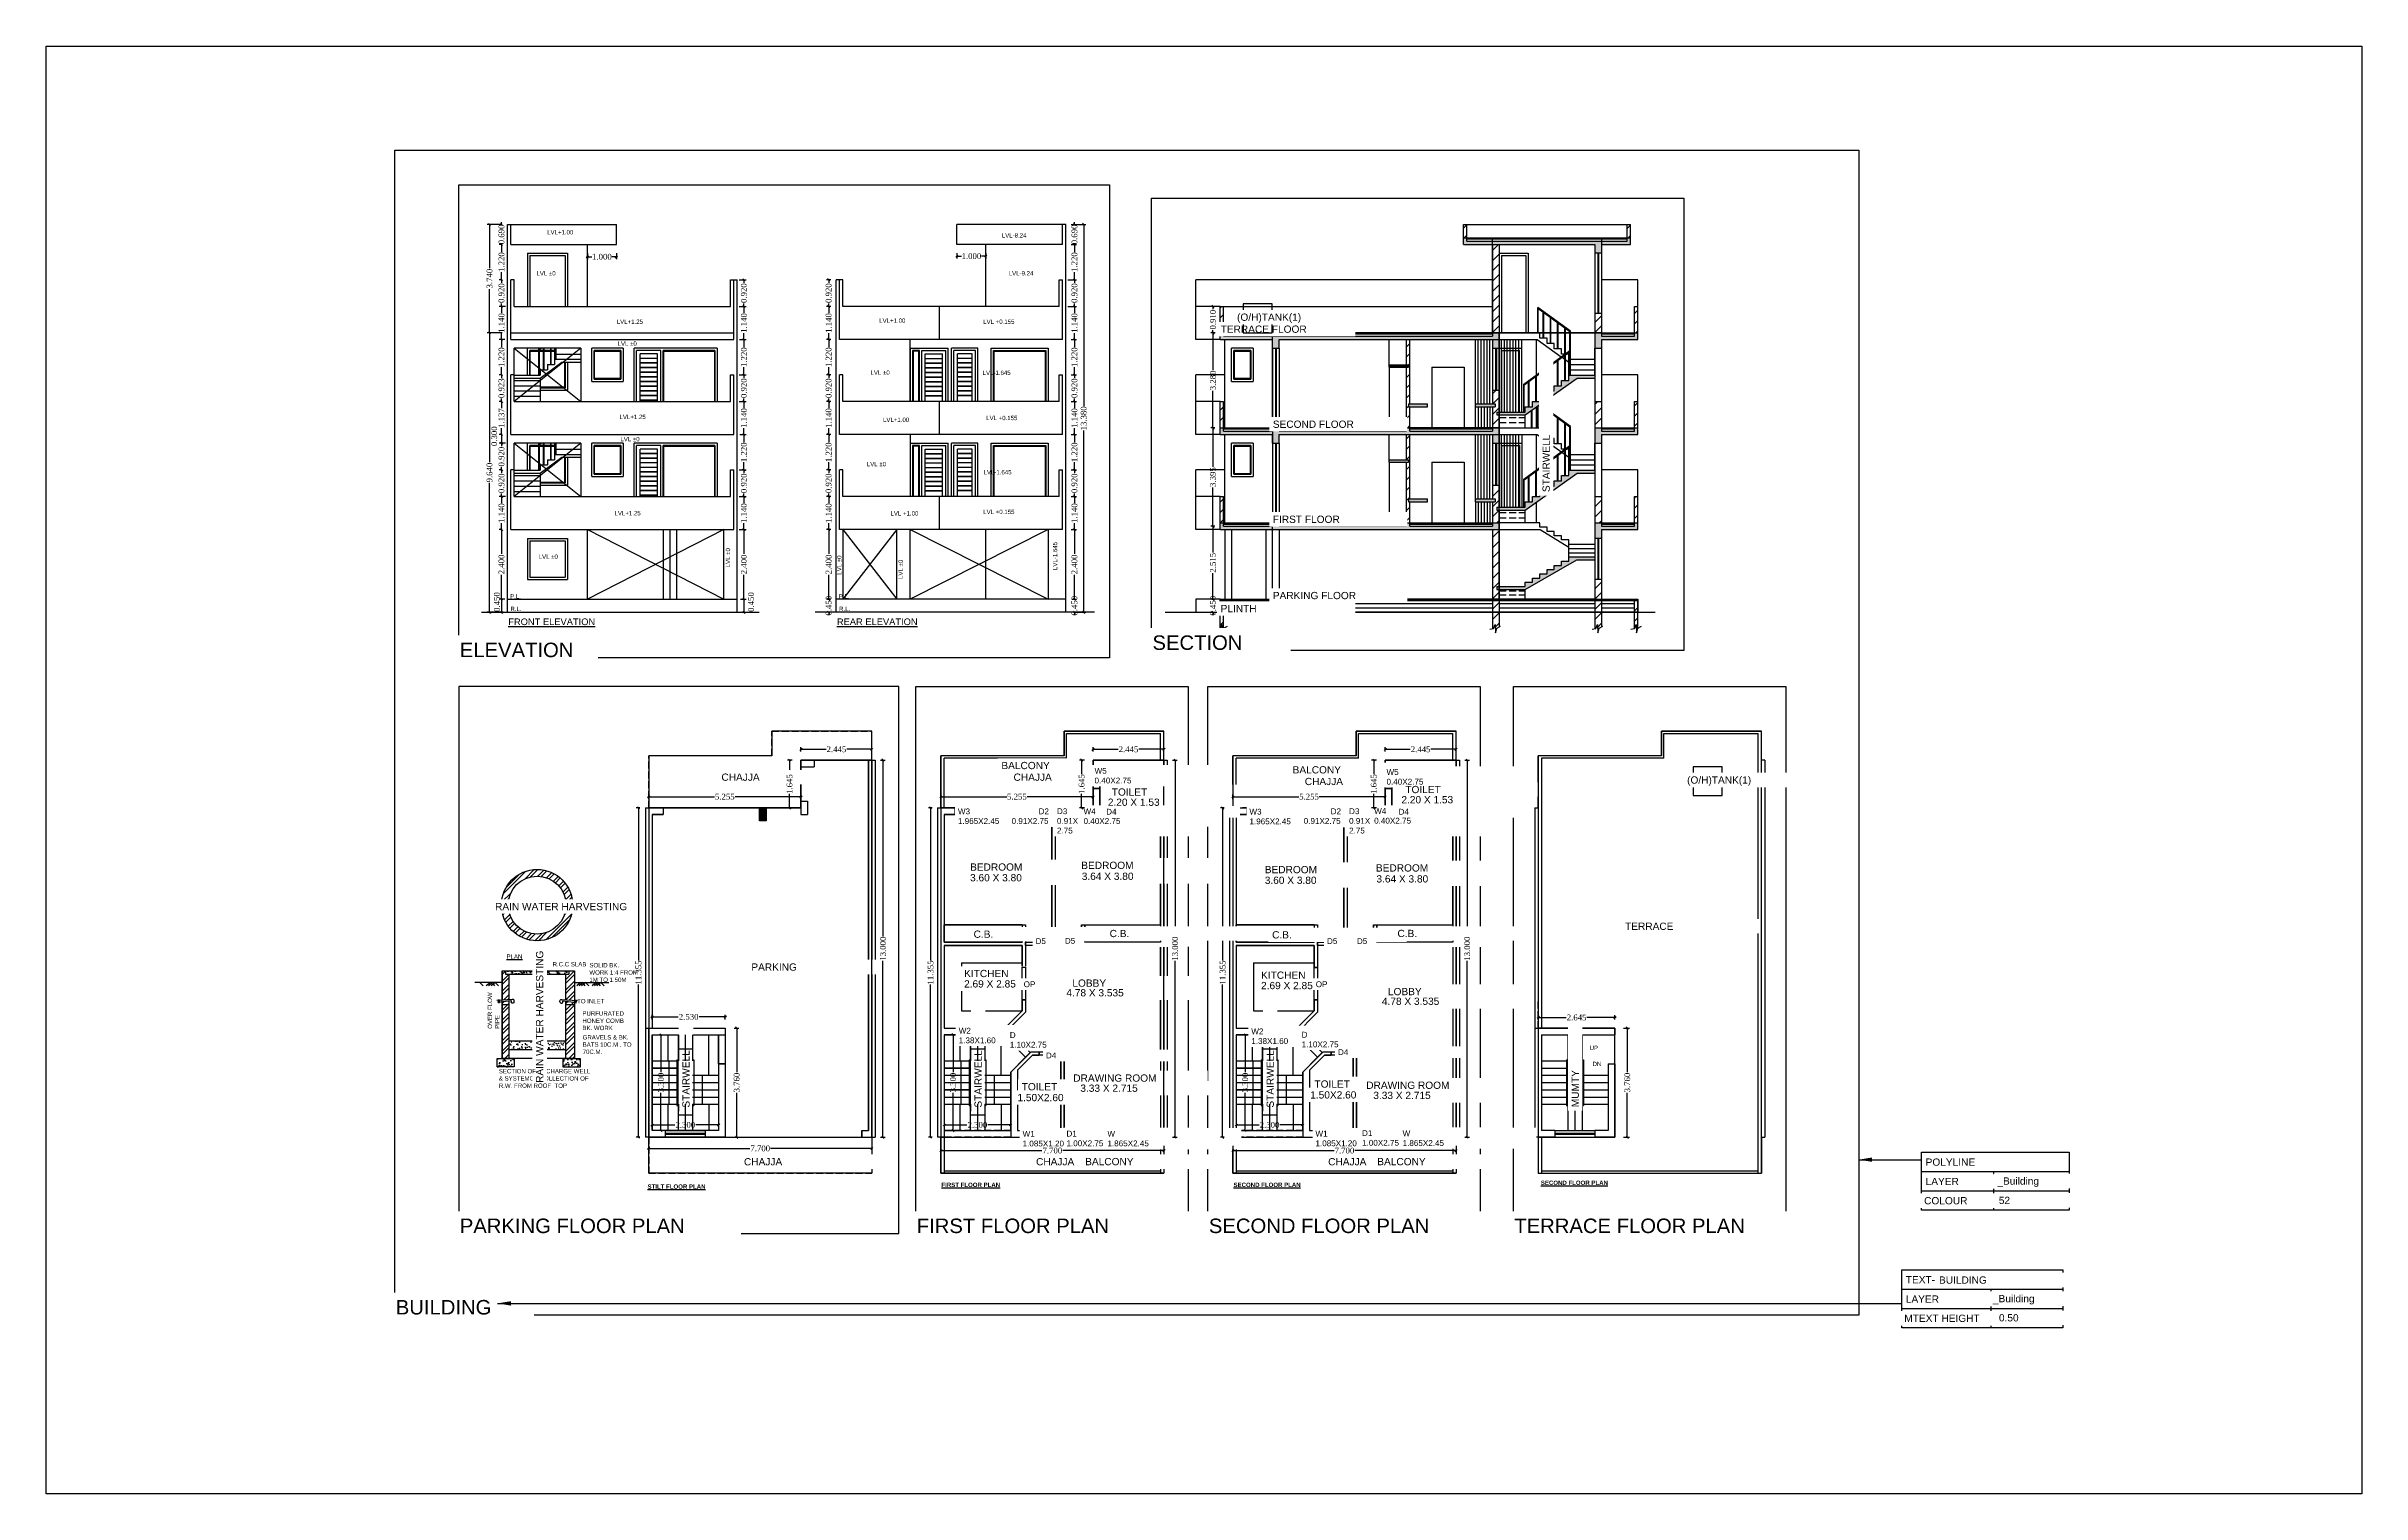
# Model space of a CAD drawing. Header units: metres. Extents: x 180 to 389, y -165 to 195.
# Drawn here: x 180.3 to 260.2, y -164.7 to -114.8 of the extents above; entities that cross this region are included whole.
import ezdxf

# ---------------------------------------------------------------- set-up
doc = ezdxf.new("R2010")
doc.units = ezdxf.units.M
doc.header["$LTSCALE"] = 2
doc.header["$MEASUREMENT"] = 0
doc.linetypes.add('ACAD_ISO02W100', pattern=[15, 12, -3])
for name, color, linetype in [('_ArchProj', 21, 'Continuous'), ('_Balcony', 25, 'Continuous'), ('_Building', 52, 'Continuous'), ('_CB', 40, 'Continuous'), ('_CoverageProposed', 215, 'Continuous'), ('_Dimension', 87, 'Continuous'), ('_Door', 114, 'Continuous'), ('_Elevation', 44, 'Continuous'), ('_Floor', 153, 'Continuous'), ('_FloorInSection', 132, 'Continuous'), ('_GroundLevel', 63, 'Continuous'), ('_Mumty', 183, 'Continuous'), ('_MumtyInSection', 173, 'Continuous'), ('_Parking', 60, 'Continuous'), ('_ResiFAR', 190, 'Continuous'), ('_Room', 72, 'Continuous'), ('_RoomDimensions', 193, 'Continuous'), ('_Section', 75, 'Continuous'), ('_StaircaseLanding', 210, 'Continuous'), ('_StaircaseWell', 140, 'Continuous'), ('_StairFlight', 105, 'Continuous'), ('_Stairs', 120, 'Continuous'), ('_SubStructure', 32, 'Continuous'), ('_Tank', 133, 'Continuous'), ('_Terrace', 30, 'Continuous'), ('_Window', 115, 'Continuous')]:
    doc.layers.add(name, color=color, linetype=linetype)
doc.styles.add('DRAWING', font='times.ttf', dxfattribs={"height": 0.2})
doc.styles.get("Standard").update_dxf_attribs({"font": 'arial.ttf'})
doc.dimstyles.new('Copy of DRAWING', dxfattribs={"dimtxt": 0.2, "dimasz": 0.46, "dimexe": 0.076, "dimexo": 0.3, "dimgap": 0.037, "dimtad": 0, "dimdec": 3, "dimzin": 0, "dimdsep": 46, "dimtxsty": 'DRAWING', "dimblk": 'ARCHTICK', "dimtsz": 0.037, "dimcen": 0.09, "dimclre": 256, "dimclrt": 256, "dimadec": 0, "dimazin": 0, "dimtfac": 1, "dimtdec": 3, "dimtix": 1, "dimtofl": 0, "dimtmove": 2, "dimatfit": 3, "dimfxl": 1, "dimtolj": 1, "dimtzin": 0, "dimarcsym": 0})
doc.dimstyles.new('DRAWING', dxfattribs={"dimtxt": 0.2, "dimasz": 0.076, "dimexe": 0.076, "dimexo": 0.3, "dimgap": 0.037, "dimtad": 0, "dimdec": 3, "dimzin": 0, "dimdsep": 46, "dimtxsty": 'DRAWING', "dimblk": 'ARCHTICK', "dimtsz": 0.037, "dimcen": 0.09, "dimclre": 256, "dimclrt": 256, "dimadec": 0, "dimazin": 0, "dimtfac": 1, "dimtdec": 3, "dimtix": 1, "dimtofl": 0, "dimtmove": 2, "dimatfit": 3, "dimfxl": 1, "dimtolj": 1, "dimtzin": 0, "dimarcsym": 0})
pattern_1 = [(45, (-636.70511, 59.886), (-0.176776695, 0.176776695), []), (45, (-636.70511, 60.011), (-0.176776695, 0.176776695), [])]
pattern_2 = [(37.5, (-0.55154, -402.36404), (-0.006299336, 0.19268238), [0, -0.152, 0, -0.17, 0, -0.1625]), (7.5, (-0.55154, -402.36404), (0.17697767, 0.2822146), [0, -0.082, 0, -0.137, 0, -0.0525]), (327.5, (-0.67454, -402.36404), (0.31141419, 0.000565905), [0, -0.05, 0, -0.18, 0, -0.235]), (317.5, (-0.67454, -402.36404), (0.30061266, 0.08776756), [0, -0.025, 0, -0.118, 0, -0.135])]
pattern_3 = [(45, (-16.3848, -367.00454), (-0.1767767, 0.1767767), [])]

# ---------------------------------------------------------------- blocks, each defined once
blk = doc.blocks.new('*D514')
at = {"layer": '_Elevation', "linetype": 'ByBlock', "lineweight": -2, "ltscale": 0.01}
for p, q in [((196.045, -120.912), (195.949, -120.912)), ((196.045, -121.602), (195.949, -121.602))]:
    blk.add_line(p, q, dxfattribs=at)
at = {"layer": '_Elevation', "color": 0, "linetype": 'ByBlock', "lineweight": -2, "ltscale": 0.01}
for p, q in [((195.988, -120.875), (196.062, -120.949)), ((196.025, -120.912), (196.025, -120.838)), ((196.062, -121.639), (195.988, -121.565)), ((196.025, -121.602), (196.025, -121.676))]:
    blk.add_line(p, q, dxfattribs=at)
at = {"layer": 'Defpoints', "color": 0, "ltscale": 0.01}
for p in [(196.345, -120.912), (196.025, -121.602), (196.345, -121.602)]:
    blk.add_point(p, dxfattribs=at)
at = {"layer": '_Elevation', "ltscale": 0.01, "insert": (196.025, -121.257), "char_height": 0.2, "attachment_point": 5, "rotation": 90, "style": 'DRAWING'}
blk.add_mtext('\\A1;0.690', dxfattribs=at)
blk = doc.blocks.new('_ArchTick')
blk = doc.blocks.new('*D515')
at = {"layer": '_Elevation', "linetype": 'ByBlock', "lineweight": -2, "ltscale": 0.01}
for p, q in [((196.045, -121.602), (195.949, -121.602)), ((196.045, -122.822), (195.949, -122.822))]:
    blk.add_line(p, q, dxfattribs=at)
at = {"layer": '_Elevation', "color": 0, "linetype": 'ByBlock', "lineweight": -2, "ltscale": 0.01}
for p, q in [((196.062, -121.639), (195.988, -121.565)), ((196.025, -121.602), (196.025, -121.865)), ((195.988, -122.785), (196.062, -122.859)), ((196.025, -122.822), (196.025, -122.558))]:
    blk.add_line(p, q, dxfattribs=at)
at = {"layer": 'Defpoints', "color": 0, "ltscale": 0.01}
for p in [(196.345, -121.602), (196.025, -122.822), (196.345, -122.822)]:
    blk.add_point(p, dxfattribs=at)
at = {"layer": '_Elevation', "ltscale": 0.01, "insert": (196.025, -122.212), "char_height": 0.2, "attachment_point": 5, "rotation": 90, "style": 'DRAWING'}
blk.add_mtext('\\A1;1.220', dxfattribs=at)
blk = doc.blocks.new('*D516')
at = {"layer": '_Elevation', "linetype": 'ByBlock', "lineweight": -2, "ltscale": 0.01}
for p, q in [((196.045, -122.822), (195.949, -122.822)), ((196.16, -123.742), (195.949, -123.742))]:
    blk.add_line(p, q, dxfattribs=at)
at = {"layer": '_Elevation', "color": 0, "linetype": 'ByBlock', "lineweight": -2, "ltscale": 0.01}
for p, q in [((196.062, -122.859), (195.988, -122.785)), ((196.025, -122.822), (196.025, -122.923)), ((195.988, -123.705), (196.062, -123.779)), ((196.025, -123.742), (196.025, -123.64))]:
    blk.add_line(p, q, dxfattribs=at)
at = {"layer": 'Defpoints', "color": 0, "ltscale": 0.01}
for p in [(196.345, -122.822), (196.025, -123.742), (196.46, -123.742)]:
    blk.add_point(p, dxfattribs=at)
at = {"layer": '_Elevation', "ltscale": 0.01, "insert": (196.025, -123.282), "char_height": 0.2, "attachment_point": 5, "rotation": 90, "style": 'DRAWING'}
blk.add_mtext('\\A1;0.920', dxfattribs=at)
blk = doc.blocks.new('*D517')
at = {"layer": '_Elevation', "linetype": 'ByBlock', "lineweight": -2, "ltscale": 0.01}
for p, q in [((196.16, -123.742), (195.949, -123.742)), ((196.145, -124.882), (195.949, -124.882))]:
    blk.add_line(p, q, dxfattribs=at)
at = {"layer": '_Elevation', "color": 0, "linetype": 'ByBlock', "lineweight": -2, "ltscale": 0.01}
for p, q in [((196.062, -123.779), (195.988, -123.705)), ((196.025, -123.742), (196.025, -123.965)), ((195.988, -124.845), (196.062, -124.919)), ((196.025, -124.882), (196.025, -124.658))]:
    blk.add_line(p, q, dxfattribs=at)
at = {"layer": 'Defpoints', "color": 0, "ltscale": 0.01}
for p in [(196.46, -123.742), (196.025, -124.882), (196.445, -124.882)]:
    blk.add_point(p, dxfattribs=at)
at = {"layer": '_Elevation', "ltscale": 0.01, "insert": (196.025, -124.312), "char_height": 0.2, "attachment_point": 5, "rotation": 90, "style": 'DRAWING'}
blk.add_mtext('\\A1;1.140', dxfattribs=at)
blk = doc.blocks.new('*D518')
at = {"layer": '_Elevation', "linetype": 'ByBlock', "lineweight": -2, "ltscale": 0.01}
for p, q in [((196.145, -124.882), (195.949, -124.882)), ((196.045, -126.102), (195.949, -126.102))]:
    blk.add_line(p, q, dxfattribs=at)
at = {"layer": '_Elevation', "color": 0, "linetype": 'ByBlock', "lineweight": -2, "ltscale": 0.01}
for p, q in [((196.062, -124.919), (195.988, -124.845)), ((196.025, -124.882), (196.025, -125.145)), ((195.988, -126.065), (196.062, -126.139)), ((196.025, -126.102), (196.025, -125.838))]:
    blk.add_line(p, q, dxfattribs=at)
at = {"layer": 'Defpoints', "color": 0, "ltscale": 0.01}
for p in [(196.445, -124.882), (196.025, -126.102), (196.345, -126.102)]:
    blk.add_point(p, dxfattribs=at)
at = {"layer": '_Elevation', "ltscale": 0.01, "insert": (196.025, -125.492), "char_height": 0.2, "attachment_point": 5, "rotation": 90, "style": 'DRAWING'}
blk.add_mtext('\\A1;1.220', dxfattribs=at)
blk = doc.blocks.new('*D519')
at = {"layer": '_Elevation', "linetype": 'ByBlock', "lineweight": -2, "ltscale": 0.01}
for p, q in [((196.045, -126.102), (195.949, -126.102)), ((196.045, -127.025), (195.949, -127.025))]:
    blk.add_line(p, q, dxfattribs=at)
at = {"layer": '_Elevation', "color": 0, "linetype": 'ByBlock', "lineweight": -2, "ltscale": 0.01}
for p, q in [((196.062, -126.139), (195.988, -126.065)), ((196.025, -126.102), (196.025, -126.212)), ((195.988, -126.988), (196.062, -127.062)), ((196.025, -127.025), (196.025, -126.915))]:
    blk.add_line(p, q, dxfattribs=at)
at = {"layer": 'Defpoints', "color": 0, "ltscale": 0.01}
for p in [(196.345, -126.102), (196.025, -127.025), (196.345, -127.025)]:
    blk.add_point(p, dxfattribs=at)
at = {"layer": '_Elevation', "ltscale": 0.01, "insert": (196.025, -126.563), "char_height": 0.2, "attachment_point": 5, "rotation": 90, "style": 'DRAWING'}
blk.add_mtext('\\A1;0.923', dxfattribs=at)
blk = doc.blocks.new('*D520')
at = {"layer": '_Elevation', "linetype": 'ByBlock', "lineweight": -2, "ltscale": 0.01}
for p, q in [((196.045, -127.025), (195.949, -127.025)), ((196.045, -128.162), (195.949, -128.162))]:
    blk.add_line(p, q, dxfattribs=at)
at = {"layer": '_Elevation', "color": 0, "linetype": 'ByBlock', "lineweight": -2, "ltscale": 0.01}
for p, q in [((196.062, -127.062), (195.988, -126.988)), ((196.025, -127.025), (196.025, -127.248)), ((195.988, -128.125), (196.062, -128.199)), ((196.025, -128.162), (196.025, -127.939))]:
    blk.add_line(p, q, dxfattribs=at)
at = {"layer": 'Defpoints', "color": 0, "ltscale": 0.01}
for p in [(196.345, -127.025), (196.025, -128.162), (196.345, -128.162)]:
    blk.add_point(p, dxfattribs=at)
at = {"layer": '_Elevation', "ltscale": 0.01, "insert": (196.025, -127.593), "char_height": 0.2, "attachment_point": 5, "rotation": 90, "style": 'DRAWING'}
blk.add_mtext('\\A1;1.137', dxfattribs=at)
blk = doc.blocks.new('*D521')
at = {"layer": '_Elevation', "linetype": 'ByBlock', "lineweight": -2, "ltscale": 0.01}
for p, q in [((196.045, -128.162), (195.949, -128.162)), ((196.16, -128.462), (195.949, -128.462))]:
    blk.add_line(p, q, dxfattribs=at)
at = {"layer": '_Elevation', "color": 0, "linetype": 'ByBlock', "lineweight": -2, "ltscale": 0.01}
for p, q in [((196.062, -128.199), (195.988, -128.125)), ((195.988, -128.425), (196.062, -128.499)), ((196.025, -128.162), (196.025, -128.462))]:
    blk.add_line(p, q, dxfattribs=at)
at = {"layer": 'Defpoints', "color": 0, "ltscale": 0.01}
for p in [(196.025, -128.462), (196.345, -128.162), (196.46, -128.462)]:
    blk.add_point(p, dxfattribs=at)
at = {"layer": '_Elevation', "ltscale": 0.01, "insert": (195.776, -128.218), "char_height": 0.2, "attachment_point": 5, "rotation": 90, "style": 'DRAWING'}
blk.add_mtext('\\A1;0.300', dxfattribs=at)
blk = doc.blocks.new('*D522')
at = {"layer": '_Elevation', "linetype": 'ByBlock', "lineweight": -2, "ltscale": 0.01}
for p, q in [((196.16, -128.462), (195.949, -128.462)), ((196.045, -129.382), (195.949, -129.382))]:
    blk.add_line(p, q, dxfattribs=at)
at = {"layer": '_Elevation', "color": 0, "linetype": 'ByBlock', "lineweight": -2, "ltscale": 0.01}
for p, q in [((196.062, -128.499), (195.988, -128.425)), ((196.025, -128.462), (196.025, -128.563)), ((195.988, -129.345), (196.062, -129.419)), ((196.025, -129.382), (196.025, -129.28))]:
    blk.add_line(p, q, dxfattribs=at)
at = {"layer": 'Defpoints', "color": 0, "ltscale": 0.01}
for p in [(196.46, -128.462), (196.025, -129.382), (196.345, -129.382)]:
    blk.add_point(p, dxfattribs=at)
at = {"layer": '_Elevation', "ltscale": 0.01, "insert": (196.025, -128.922), "char_height": 0.2, "attachment_point": 5, "rotation": 90, "style": 'DRAWING'}
blk.add_mtext('\\A1;0.920', dxfattribs=at)
blk = doc.blocks.new('*D523')
at = {"layer": '_Elevation', "linetype": 'ByBlock', "lineweight": -2, "ltscale": 0.01}
for p, q in [((196.045, -129.382), (195.949, -129.382)), ((196.16, -130.302), (195.949, -130.302))]:
    blk.add_line(p, q, dxfattribs=at)
at = {"layer": '_Elevation', "color": 0, "linetype": 'ByBlock', "lineweight": -2, "ltscale": 0.01}
for p, q in [((196.062, -129.419), (195.988, -129.345)), ((196.025, -129.382), (196.025, -129.483)), ((196.025, -130.302), (196.025, -130.2)), ((195.988, -130.265), (196.062, -130.339))]:
    blk.add_line(p, q, dxfattribs=at)
at = {"layer": 'Defpoints', "color": 0, "ltscale": 0.01}
for p in [(196.345, -129.382), (196.025, -130.302), (196.46, -130.302)]:
    blk.add_point(p, dxfattribs=at)
at = {"layer": '_Elevation', "ltscale": 0.01, "insert": (196.025, -129.842), "char_height": 0.2, "attachment_point": 5, "rotation": 90, "style": 'DRAWING'}
blk.add_mtext('\\A1;0.920', dxfattribs=at)
blk = doc.blocks.new('*D524')
at = {"layer": '_Elevation', "linetype": 'ByBlock', "lineweight": -2, "ltscale": 0.01}
for p, q in [((196.16, -130.302), (195.949, -130.302)), ((196.045, -131.442), (195.949, -131.442))]:
    blk.add_line(p, q, dxfattribs=at)
at = {"layer": '_Elevation', "color": 0, "linetype": 'ByBlock', "lineweight": -2, "ltscale": 0.01}
for p, q in [((196.062, -130.339), (195.988, -130.265)), ((196.025, -130.302), (196.025, -130.525)), ((195.988, -131.405), (196.062, -131.479)), ((196.025, -131.442), (196.025, -131.218))]:
    blk.add_line(p, q, dxfattribs=at)
at = {"layer": 'Defpoints', "color": 0, "ltscale": 0.01}
for p in [(196.46, -130.302), (196.025, -131.442), (196.345, -131.442)]:
    blk.add_point(p, dxfattribs=at)
at = {"layer": '_Elevation', "ltscale": 0.01, "insert": (196.025, -130.872), "char_height": 0.2, "attachment_point": 5, "rotation": 90, "style": 'DRAWING'}
blk.add_mtext('\\A1;1.140', dxfattribs=at)
blk = doc.blocks.new('*D525')
at = {"layer": '_Elevation', "linetype": 'ByBlock', "lineweight": -2, "ltscale": 0.01}
for p, q in [((196.045, -131.442), (195.949, -131.442)), ((196.138, -133.842), (195.949, -133.842))]:
    blk.add_line(p, q, dxfattribs=at)
at = {"layer": '_Elevation', "color": 0, "linetype": 'ByBlock', "lineweight": -2, "ltscale": 0.01}
for p, q in [((196.062, -131.479), (195.988, -131.405)), ((196.025, -131.442), (196.025, -132.281)), ((196.025, -133.842), (196.025, -133.003)), ((195.988, -133.805), (196.062, -133.879))]:
    blk.add_line(p, q, dxfattribs=at)
at = {"layer": 'Defpoints', "color": 0, "ltscale": 0.01}
for p in [(196.345, -131.442), (196.025, -133.842), (196.438, -133.842)]:
    blk.add_point(p, dxfattribs=at)
at = {"layer": '_Elevation', "ltscale": 0.01, "insert": (196.025, -132.642), "char_height": 0.2, "attachment_point": 5, "rotation": 90, "style": 'DRAWING'}
blk.add_mtext('\\A1;2.400', dxfattribs=at)
blk = doc.blocks.new('*D526')
at = {"layer": '_Elevation', "linetype": 'ByBlock', "lineweight": -2, "ltscale": 0.01}
for p, q in [((196.138, -133.842), (195.949, -133.842)), ((196.088, -134.292), (195.949, -134.292))]:
    blk.add_line(p, q, dxfattribs=at)
at = {"layer": '_Elevation', "color": 0, "linetype": 'ByBlock', "lineweight": -2, "ltscale": 0.01}
for p, q in [((196.062, -133.879), (195.988, -133.805)), ((196.025, -133.842), (196.025, -134.292)), ((195.988, -134.255), (196.062, -134.329))]:
    blk.add_line(p, q, dxfattribs=at)
at = {"layer": 'Defpoints', "color": 0, "ltscale": 0.01}
for p in [(196.438, -133.842), (196.025, -134.292), (196.388, -134.292)]:
    blk.add_point(p, dxfattribs=at)
at = {"layer": '_Elevation', "ltscale": 0.01, "insert": (195.869, -133.939), "char_height": 0.2, "attachment_point": 5, "rotation": 90, "style": 'DRAWING'}
blk.add_mtext('\\A1;0.450', dxfattribs=at)
blk = doc.blocks.new('*D527')
at = {"layer": '_Elevation', "linetype": 'ByBlock', "lineweight": -2, "ltscale": 0.01}
for p, q in [((204.23, -122.822), (204.466, -122.822)), ((204.23, -123.742), (204.466, -123.742))]:
    blk.add_line(p, q, dxfattribs=at)
at = {"layer": '_Elevation', "color": 0, "linetype": 'ByBlock', "lineweight": -2, "ltscale": 0.01}
for p, q in [((204.427, -122.859), (204.353, -122.785)), ((204.39, -122.822), (204.39, -122.923)), ((204.353, -123.705), (204.427, -123.779)), ((204.39, -123.742), (204.39, -123.64))]:
    blk.add_line(p, q, dxfattribs=at)
at = {"layer": 'Defpoints', "color": 0, "ltscale": 0.01}
for p in [(203.93, -122.822), (203.93, -123.742), (204.39, -123.742)]:
    blk.add_point(p, dxfattribs=at)
at = {"layer": '_Elevation', "ltscale": 0.01, "insert": (204.39, -123.282), "char_height": 0.2, "attachment_point": 5, "rotation": 90, "style": 'DRAWING'}
blk.add_mtext('\\A1;0.920', dxfattribs=at)
blk = doc.blocks.new('*D528')
at = {"layer": '_Elevation', "linetype": 'ByBlock', "lineweight": -2, "ltscale": 0.01}
for p, q in [((204.23, -123.742), (204.466, -123.742)), ((204.233, -124.882), (204.466, -124.882))]:
    blk.add_line(p, q, dxfattribs=at)
at = {"layer": '_Elevation', "color": 0, "linetype": 'ByBlock', "lineweight": -2, "ltscale": 0.01}
for p, q in [((204.427, -123.779), (204.353, -123.705)), ((204.39, -123.742), (204.39, -123.965)), ((204.353, -124.845), (204.427, -124.919)), ((204.39, -124.882), (204.39, -124.658))]:
    blk.add_line(p, q, dxfattribs=at)
at = {"layer": 'Defpoints', "color": 0, "ltscale": 0.01}
for p in [(203.93, -123.742), (203.933, -124.882), (204.39, -124.882)]:
    blk.add_point(p, dxfattribs=at)
at = {"layer": '_Elevation', "ltscale": 0.01, "insert": (204.39, -124.312), "char_height": 0.2, "attachment_point": 5, "rotation": 90, "style": 'DRAWING'}
blk.add_mtext('\\A1;1.140', dxfattribs=at)
blk = doc.blocks.new('*D529')
at = {"layer": '_Elevation', "linetype": 'ByBlock', "lineweight": -2, "ltscale": 0.01}
for p, q in [((204.233, -124.882), (204.466, -124.882)), ((204.23, -126.102), (204.466, -126.102))]:
    blk.add_line(p, q, dxfattribs=at)
at = {"layer": '_Elevation', "color": 0, "linetype": 'ByBlock', "lineweight": -2, "ltscale": 0.01}
for p, q in [((204.427, -124.919), (204.353, -124.845)), ((204.39, -124.882), (204.39, -125.145)), ((204.353, -126.065), (204.427, -126.139)), ((204.39, -126.102), (204.39, -125.838))]:
    blk.add_line(p, q, dxfattribs=at)
at = {"layer": 'Defpoints', "color": 0, "ltscale": 0.01}
for p in [(203.933, -124.882), (203.93, -126.102), (204.39, -126.102)]:
    blk.add_point(p, dxfattribs=at)
at = {"layer": '_Elevation', "ltscale": 0.01, "insert": (204.39, -125.492), "char_height": 0.2, "attachment_point": 5, "rotation": 90, "style": 'DRAWING'}
blk.add_mtext('\\A1;1.220', dxfattribs=at)
blk = doc.blocks.new('*D530')
at = {"layer": '_Elevation', "linetype": 'ByBlock', "lineweight": -2, "ltscale": 0.01}
for p, q in [((204.23, -126.102), (204.466, -126.102)), ((204.23, -127.022), (204.466, -127.022))]:
    blk.add_line(p, q, dxfattribs=at)
at = {"layer": '_Elevation', "color": 0, "linetype": 'ByBlock', "lineweight": -2, "ltscale": 0.01}
for p, q in [((204.427, -126.139), (204.353, -126.065)), ((204.39, -126.102), (204.39, -126.203)), ((204.353, -126.985), (204.427, -127.059)), ((204.39, -127.022), (204.39, -126.92))]:
    blk.add_line(p, q, dxfattribs=at)
at = {"layer": 'Defpoints', "color": 0, "ltscale": 0.01}
for p in [(203.93, -126.102), (203.93, -127.022), (204.39, -127.022)]:
    blk.add_point(p, dxfattribs=at)
at = {"layer": '_Elevation', "ltscale": 0.01, "insert": (204.39, -126.562), "char_height": 0.2, "attachment_point": 5, "rotation": 90, "style": 'DRAWING'}
blk.add_mtext('\\A1;0.920', dxfattribs=at)
blk = doc.blocks.new('*D531')
at = {"layer": '_Elevation', "linetype": 'ByBlock', "lineweight": -2, "ltscale": 0.01}
for p, q in [((204.23, -127.022), (204.466, -127.022)), ((204.249, -128.162), (204.466, -128.162))]:
    blk.add_line(p, q, dxfattribs=at)
at = {"layer": '_Elevation', "color": 0, "linetype": 'ByBlock', "lineweight": -2, "ltscale": 0.01}
for p, q in [((204.427, -127.059), (204.353, -126.985)), ((204.39, -127.022), (204.39, -127.245)), ((204.353, -128.125), (204.427, -128.199)), ((204.39, -128.162), (204.39, -127.938))]:
    blk.add_line(p, q, dxfattribs=at)
at = {"layer": 'Defpoints', "color": 0, "ltscale": 0.01}
for p in [(203.93, -127.022), (203.949, -128.162), (204.39, -128.162)]:
    blk.add_point(p, dxfattribs=at)
at = {"layer": '_Elevation', "ltscale": 0.01, "insert": (204.39, -127.592), "char_height": 0.2, "attachment_point": 5, "rotation": 90, "style": 'DRAWING'}
blk.add_mtext('\\A1;1.140', dxfattribs=at)
blk = doc.blocks.new('*D532')
at = {"layer": '_Elevation', "linetype": 'ByBlock', "lineweight": -2, "ltscale": 0.01}
for p, q in [((204.249, -128.162), (204.466, -128.162)), ((204.23, -129.382), (204.466, -129.382))]:
    blk.add_line(p, q, dxfattribs=at)
at = {"layer": '_Elevation', "color": 0, "linetype": 'ByBlock', "lineweight": -2, "ltscale": 0.01}
for p, q in [((204.427, -128.199), (204.353, -128.125)), ((204.39, -128.162), (204.39, -128.425)), ((204.353, -129.345), (204.427, -129.419)), ((204.39, -129.382), (204.39, -129.118))]:
    blk.add_line(p, q, dxfattribs=at)
at = {"layer": 'Defpoints', "color": 0, "ltscale": 0.01}
for p in [(203.949, -128.162), (203.93, -129.382), (204.39, -129.382)]:
    blk.add_point(p, dxfattribs=at)
at = {"layer": '_Elevation', "ltscale": 0.01, "insert": (204.39, -128.772), "char_height": 0.2, "attachment_point": 5, "rotation": 90, "style": 'DRAWING'}
blk.add_mtext('\\A1;1.220', dxfattribs=at)
blk = doc.blocks.new('*D533')
at = {"layer": '_Elevation', "linetype": 'ByBlock', "lineweight": -2, "ltscale": 0.01}
for p, q in [((204.23, -129.382), (204.466, -129.382)), ((204.23, -130.302), (204.466, -130.302))]:
    blk.add_line(p, q, dxfattribs=at)
at = {"layer": '_Elevation', "color": 0, "linetype": 'ByBlock', "lineweight": -2, "ltscale": 0.01}
for p, q in [((204.427, -129.419), (204.353, -129.345)), ((204.39, -129.382), (204.39, -129.483)), ((204.39, -130.302), (204.39, -130.2)), ((204.353, -130.265), (204.427, -130.339))]:
    blk.add_line(p, q, dxfattribs=at)
at = {"layer": 'Defpoints', "color": 0, "ltscale": 0.01}
for p in [(203.93, -129.382), (203.93, -130.302), (204.39, -130.302)]:
    blk.add_point(p, dxfattribs=at)
at = {"layer": '_Elevation', "ltscale": 0.01, "insert": (204.39, -129.842), "char_height": 0.2, "attachment_point": 5, "rotation": 90, "style": 'DRAWING'}
blk.add_mtext('\\A1;0.920', dxfattribs=at)
blk = doc.blocks.new('*D534')
at = {"layer": '_Elevation', "linetype": 'ByBlock', "lineweight": -2, "ltscale": 0.01}
for p, q in [((204.23, -130.302), (204.466, -130.302)), ((204.23, -131.442), (204.466, -131.442))]:
    blk.add_line(p, q, dxfattribs=at)
at = {"layer": '_Elevation', "color": 0, "linetype": 'ByBlock', "lineweight": -2, "ltscale": 0.01}
for p, q in [((204.427, -130.339), (204.353, -130.265)), ((204.39, -130.302), (204.39, -130.525)), ((204.353, -131.405), (204.427, -131.479)), ((204.39, -131.442), (204.39, -131.218))]:
    blk.add_line(p, q, dxfattribs=at)
at = {"layer": 'Defpoints', "color": 0, "ltscale": 0.01}
for p in [(203.93, -130.302), (203.93, -131.442), (204.39, -131.442)]:
    blk.add_point(p, dxfattribs=at)
at = {"layer": '_Elevation', "ltscale": 0.01, "insert": (204.39, -130.872), "char_height": 0.2, "attachment_point": 5, "rotation": 90, "style": 'DRAWING'}
blk.add_mtext('\\A1;1.140', dxfattribs=at)
blk = doc.blocks.new('*D535')
at = {"layer": '_Elevation', "linetype": 'ByBlock', "lineweight": -2, "ltscale": 0.01}
for p, q in [((204.23, -131.442), (204.466, -131.442)), ((204.272, -133.842), (204.466, -133.842))]:
    blk.add_line(p, q, dxfattribs=at)
at = {"layer": '_Elevation', "color": 0, "linetype": 'ByBlock', "lineweight": -2, "ltscale": 0.01}
for p, q in [((204.427, -131.479), (204.353, -131.405)), ((204.39, -131.442), (204.39, -132.281)), ((204.39, -133.842), (204.39, -133.003)), ((204.353, -133.805), (204.427, -133.879))]:
    blk.add_line(p, q, dxfattribs=at)
at = {"layer": 'Defpoints', "color": 0, "ltscale": 0.01}
for p in [(203.93, -131.442), (203.972, -133.842), (204.39, -133.842)]:
    blk.add_point(p, dxfattribs=at)
at = {"layer": '_Elevation', "ltscale": 0.01, "insert": (204.39, -132.642), "char_height": 0.2, "attachment_point": 5, "rotation": 90, "style": 'DRAWING'}
blk.add_mtext('\\A1;2.400', dxfattribs=at)
blk = doc.blocks.new('*D536')
at = {"layer": '_Elevation', "linetype": 'ByBlock', "lineweight": -2, "ltscale": 0.01}
for p, q in [((204.272, -133.842), (204.466, -133.842)), ((204.272, -134.292), (204.466, -134.292))]:
    blk.add_line(p, q, dxfattribs=at)
at = {"layer": '_Elevation', "color": 0, "linetype": 'ByBlock', "lineweight": -2, "ltscale": 0.01}
for p, q in [((204.427, -133.879), (204.353, -133.805)), ((204.39, -133.842), (204.39, -134.292)), ((204.353, -134.255), (204.427, -134.329))]:
    blk.add_line(p, q, dxfattribs=at)
at = {"layer": 'Defpoints', "color": 0, "ltscale": 0.01}
for p in [(203.972, -133.842), (203.972, -134.292), (204.39, -134.292)]:
    blk.add_point(p, dxfattribs=at)
at = {"layer": '_Elevation', "ltscale": 0.01, "insert": (204.637, -133.938), "char_height": 0.2, "attachment_point": 5, "rotation": 90, "style": 'DRAWING'}
blk.add_mtext('\\A1;0.450', dxfattribs=at)
blk = doc.blocks.new('*D537')
at = {"layer": '_Elevation', "color": 0, "linetype": 'ByBlock', "lineweight": -2, "ltscale": 0.01}
for p, q in [((199.027, -121.992), (198.953, -122.066)), ((198.99, -122.029), (199.143, -122.029)), ((199.99, -122.029), (199.837, -122.029)), ((199.953, -122.066), (200.027, -121.992))]:
    blk.add_line(p, q, dxfattribs=at)
at = {"layer": '_Elevation', "linetype": 'ByBlock', "lineweight": -2, "ltscale": 0.01}
for p, q in [((198.99, -121.902), (198.99, -122.105)), ((199.99, -121.902), (199.99, -122.105))]:
    blk.add_line(p, q, dxfattribs=at)
at = {"layer": 'Defpoints', "color": 0, "ltscale": 0.01}
for p in [(198.99, -121.602), (199.99, -121.602), (199.99, -122.029)]:
    blk.add_point(p, dxfattribs=at)
at = {"layer": '_Elevation', "ltscale": 0.01, "insert": (199.49, -122.029), "char_height": 0.2, "attachment_point": 5, "style": 'DRAWING'}
blk.add_mtext('\\A1;1.000', dxfattribs=at)
blk = doc.blocks.new('*D538')
at = {"layer": '_Elevation', "color": 0, "linetype": 'ByBlock', "lineweight": -2, "ltscale": 0.01}
for p, q in [((211.777, -121.97), (211.703, -122.044)), ((211.74, -122.007), (211.893, -122.007)), ((212.74, -122.007), (212.586, -122.007)), ((212.703, -122.044), (212.777, -121.97))]:
    blk.add_line(p, q, dxfattribs=at)
at = {"layer": '_Elevation', "linetype": 'ByBlock', "lineweight": -2, "ltscale": 0.01}
for p, q in [((211.74, -121.902), (211.74, -122.083)), ((212.74, -121.902), (212.74, -122.083))]:
    blk.add_line(p, q, dxfattribs=at)
at = {"layer": 'Defpoints', "color": 0, "ltscale": 0.01}
for p in [(211.74, -121.602), (212.74, -121.602), (212.74, -122.007)]:
    blk.add_point(p, dxfattribs=at)
at = {"layer": '_Elevation', "ltscale": 0.01, "insert": (212.24, -122.007), "char_height": 0.2, "attachment_point": 5, "style": 'DRAWING'}
blk.add_mtext('\\A1;1.000', dxfattribs=at)
blk = doc.blocks.new('*D539')
at = {"layer": '_Elevation', "linetype": 'ByBlock', "lineweight": -2, "ltscale": 0.01}
for p, q in [((215.685, -120.912), (215.871, -120.912)), ((215.685, -121.602), (215.871, -121.602))]:
    blk.add_line(p, q, dxfattribs=at)
at = {"layer": '_Elevation', "color": 0, "linetype": 'ByBlock', "lineweight": -2, "ltscale": 0.01}
for p, q in [((215.758, -120.875), (215.832, -120.949)), ((215.795, -120.912), (215.795, -120.838)), ((215.832, -121.639), (215.758, -121.565)), ((215.795, -121.602), (215.795, -121.676))]:
    blk.add_line(p, q, dxfattribs=at)
at = {"layer": 'Defpoints', "color": 0, "ltscale": 0.01}
for p in [(215.385, -120.912), (215.385, -121.602), (215.795, -121.602)]:
    blk.add_point(p, dxfattribs=at)
at = {"layer": '_Elevation', "ltscale": 0.01, "insert": (215.795, -121.257), "char_height": 0.2, "attachment_point": 5, "rotation": 90, "style": 'DRAWING'}
blk.add_mtext('\\A1;0.690', dxfattribs=at)
blk = doc.blocks.new('*D540')
at = {"layer": '_Elevation', "linetype": 'ByBlock', "lineweight": -2, "ltscale": 0.01}
for p, q in [((215.685, -121.602), (215.871, -121.602)), ((215.57, -122.822), (215.871, -122.822))]:
    blk.add_line(p, q, dxfattribs=at)
at = {"layer": '_Elevation', "color": 0, "linetype": 'ByBlock', "lineweight": -2, "ltscale": 0.01}
for p, q in [((215.832, -121.639), (215.758, -121.565)), ((215.795, -121.602), (215.795, -121.865)), ((215.758, -122.785), (215.832, -122.859)), ((215.795, -122.822), (215.795, -122.558))]:
    blk.add_line(p, q, dxfattribs=at)
at = {"layer": 'Defpoints', "color": 0, "ltscale": 0.01}
for p in [(215.385, -121.602), (215.27, -122.822), (215.795, -122.822)]:
    blk.add_point(p, dxfattribs=at)
at = {"layer": '_Elevation', "ltscale": 0.01, "insert": (215.795, -122.212), "char_height": 0.2, "attachment_point": 5, "rotation": 90, "style": 'DRAWING'}
blk.add_mtext('\\A1;1.220', dxfattribs=at)
blk = doc.blocks.new('*D541')
at = {"layer": '_Elevation', "linetype": 'ByBlock', "lineweight": -2, "ltscale": 0.01}
for p, q in [((215.57, -122.822), (215.871, -122.822)), ((215.57, -123.742), (215.871, -123.742))]:
    blk.add_line(p, q, dxfattribs=at)
at = {"layer": '_Elevation', "color": 0, "linetype": 'ByBlock', "lineweight": -2, "ltscale": 0.01}
for p, q in [((215.832, -122.859), (215.758, -122.785)), ((215.795, -122.822), (215.795, -122.923)), ((215.758, -123.705), (215.832, -123.779)), ((215.795, -123.742), (215.795, -123.64))]:
    blk.add_line(p, q, dxfattribs=at)
at = {"layer": 'Defpoints', "color": 0, "ltscale": 0.01}
for p in [(215.27, -122.822), (215.27, -123.742), (215.795, -123.742)]:
    blk.add_point(p, dxfattribs=at)
at = {"layer": '_Elevation', "ltscale": 0.01, "insert": (215.795, -123.282), "char_height": 0.2, "attachment_point": 5, "rotation": 90, "style": 'DRAWING'}
blk.add_mtext('\\A1;0.920', dxfattribs=at)
blk = doc.blocks.new('*D542')
at = {"layer": '_Elevation', "linetype": 'ByBlock', "lineweight": -2, "ltscale": 0.01}
for p, q in [((215.57, -123.742), (215.871, -123.742)), ((215.685, -124.882), (215.871, -124.882))]:
    blk.add_line(p, q, dxfattribs=at)
at = {"layer": '_Elevation', "color": 0, "linetype": 'ByBlock', "lineweight": -2, "ltscale": 0.01}
for p, q in [((215.832, -123.779), (215.758, -123.705)), ((215.795, -123.742), (215.795, -123.965)), ((215.758, -124.845), (215.832, -124.919)), ((215.795, -124.882), (215.795, -124.658))]:
    blk.add_line(p, q, dxfattribs=at)
at = {"layer": 'Defpoints', "color": 0, "ltscale": 0.01}
for p in [(215.27, -123.742), (215.385, -124.882), (215.795, -124.882)]:
    blk.add_point(p, dxfattribs=at)
at = {"layer": '_Elevation', "ltscale": 0.01, "insert": (215.795, -124.312), "char_height": 0.2, "attachment_point": 5, "rotation": 90, "style": 'DRAWING'}
blk.add_mtext('\\A1;1.140', dxfattribs=at)
blk = doc.blocks.new('*D543')
at = {"layer": '_Elevation', "linetype": 'ByBlock', "lineweight": -2, "ltscale": 0.01}
for p, q in [((215.685, -124.882), (215.871, -124.882)), ((215.685, -126.102), (215.871, -126.102))]:
    blk.add_line(p, q, dxfattribs=at)
at = {"layer": '_Elevation', "color": 0, "linetype": 'ByBlock', "lineweight": -2, "ltscale": 0.01}
for p, q in [((215.832, -124.919), (215.758, -124.845)), ((215.795, -124.882), (215.795, -125.145)), ((215.758, -126.065), (215.832, -126.139)), ((215.795, -126.102), (215.795, -125.838))]:
    blk.add_line(p, q, dxfattribs=at)
at = {"layer": 'Defpoints', "color": 0, "ltscale": 0.01}
for p in [(215.385, -124.882), (215.385, -126.102), (215.795, -126.102)]:
    blk.add_point(p, dxfattribs=at)
at = {"layer": '_Elevation', "ltscale": 0.01, "insert": (215.795, -125.492), "char_height": 0.2, "attachment_point": 5, "rotation": 90, "style": 'DRAWING'}
blk.add_mtext('\\A1;1.220', dxfattribs=at)
blk = doc.blocks.new('*D544')
at = {"layer": '_Elevation', "linetype": 'ByBlock', "lineweight": -2, "ltscale": 0.01}
for p, q in [((215.685, -126.102), (215.871, -126.102)), ((215.685, -127.022), (215.871, -127.022))]:
    blk.add_line(p, q, dxfattribs=at)
at = {"layer": '_Elevation', "color": 0, "linetype": 'ByBlock', "lineweight": -2, "ltscale": 0.01}
for p, q in [((215.832, -126.139), (215.758, -126.065)), ((215.795, -126.102), (215.795, -126.203)), ((215.758, -126.985), (215.832, -127.059)), ((215.795, -127.022), (215.795, -126.92))]:
    blk.add_line(p, q, dxfattribs=at)
at = {"layer": 'Defpoints', "color": 0, "ltscale": 0.01}
for p in [(215.385, -126.102), (215.385, -127.022), (215.795, -127.022)]:
    blk.add_point(p, dxfattribs=at)
at = {"layer": '_Elevation', "ltscale": 0.01, "insert": (215.795, -126.562), "char_height": 0.2, "attachment_point": 5, "rotation": 90, "style": 'DRAWING'}
blk.add_mtext('\\A1;0.920', dxfattribs=at)
blk = doc.blocks.new('*D545')
at = {"layer": '_Elevation', "linetype": 'ByBlock', "lineweight": -2, "ltscale": 0.01}
for p, q in [((215.685, -127.022), (215.871, -127.022)), ((215.685, -128.162), (215.871, -128.162))]:
    blk.add_line(p, q, dxfattribs=at)
at = {"layer": '_Elevation', "color": 0, "linetype": 'ByBlock', "lineweight": -2, "ltscale": 0.01}
for p, q in [((215.832, -127.059), (215.758, -126.985)), ((215.795, -127.022), (215.795, -127.245)), ((215.758, -128.125), (215.832, -128.199)), ((215.795, -128.162), (215.795, -127.938))]:
    blk.add_line(p, q, dxfattribs=at)
at = {"layer": 'Defpoints', "color": 0, "ltscale": 0.01}
for p in [(215.385, -127.022), (215.385, -128.162), (215.795, -128.162)]:
    blk.add_point(p, dxfattribs=at)
at = {"layer": '_Elevation', "ltscale": 0.01, "insert": (215.795, -127.592), "char_height": 0.2, "attachment_point": 5, "rotation": 90, "style": 'DRAWING'}
blk.add_mtext('\\A1;1.140', dxfattribs=at)
blk = doc.blocks.new('*D546')
at = {"layer": '_Elevation', "linetype": 'ByBlock', "lineweight": -2, "ltscale": 0.01}
for p, q in [((215.685, -128.162), (215.871, -128.162)), ((215.685, -129.382), (215.871, -129.382))]:
    blk.add_line(p, q, dxfattribs=at)
at = {"layer": '_Elevation', "color": 0, "linetype": 'ByBlock', "lineweight": -2, "ltscale": 0.01}
for p, q in [((215.832, -128.199), (215.758, -128.125)), ((215.795, -128.162), (215.795, -128.425)), ((215.758, -129.345), (215.832, -129.419)), ((215.795, -129.382), (215.795, -129.118))]:
    blk.add_line(p, q, dxfattribs=at)
at = {"layer": 'Defpoints', "color": 0, "ltscale": 0.01}
for p in [(215.385, -128.162), (215.385, -129.382), (215.795, -129.382)]:
    blk.add_point(p, dxfattribs=at)
at = {"layer": '_Elevation', "ltscale": 0.01, "insert": (215.795, -128.772), "char_height": 0.2, "attachment_point": 5, "rotation": 90, "style": 'DRAWING'}
blk.add_mtext('\\A1;1.220', dxfattribs=at)
blk = doc.blocks.new('*D547')
at = {"layer": '_Elevation', "linetype": 'ByBlock', "lineweight": -2, "ltscale": 0.01}
for p, q in [((215.685, -129.382), (215.871, -129.382)), ((215.685, -130.302), (215.871, -130.302))]:
    blk.add_line(p, q, dxfattribs=at)
at = {"layer": '_Elevation', "color": 0, "linetype": 'ByBlock', "lineweight": -2, "ltscale": 0.01}
for p, q in [((215.832, -129.419), (215.758, -129.345)), ((215.795, -129.382), (215.795, -129.483)), ((215.795, -130.302), (215.795, -130.2)), ((215.758, -130.265), (215.832, -130.339))]:
    blk.add_line(p, q, dxfattribs=at)
at = {"layer": 'Defpoints', "color": 0, "ltscale": 0.01}
for p in [(215.385, -129.382), (215.385, -130.302), (215.795, -130.302)]:
    blk.add_point(p, dxfattribs=at)
at = {"layer": '_Elevation', "ltscale": 0.01, "insert": (215.795, -129.842), "char_height": 0.2, "attachment_point": 5, "rotation": 90, "style": 'DRAWING'}
blk.add_mtext('\\A1;0.920', dxfattribs=at)
blk = doc.blocks.new('*D548')
at = {"layer": '_Elevation', "linetype": 'ByBlock', "lineweight": -2, "ltscale": 0.01}
for p, q in [((215.685, -130.302), (215.871, -130.302)), ((215.685, -131.442), (215.871, -131.442))]:
    blk.add_line(p, q, dxfattribs=at)
at = {"layer": '_Elevation', "color": 0, "linetype": 'ByBlock', "lineweight": -2, "ltscale": 0.01}
for p, q in [((215.832, -130.339), (215.758, -130.265)), ((215.795, -130.302), (215.795, -130.525)), ((215.758, -131.405), (215.832, -131.479)), ((215.795, -131.442), (215.795, -131.218))]:
    blk.add_line(p, q, dxfattribs=at)
at = {"layer": 'Defpoints', "color": 0, "ltscale": 0.01}
for p in [(215.385, -130.302), (215.385, -131.442), (215.795, -131.442)]:
    blk.add_point(p, dxfattribs=at)
at = {"layer": '_Elevation', "ltscale": 0.01, "insert": (215.795, -130.872), "char_height": 0.2, "attachment_point": 5, "rotation": 90, "style": 'DRAWING'}
blk.add_mtext('\\A1;1.140', dxfattribs=at)
blk = doc.blocks.new('*D549')
at = {"layer": '_Elevation', "linetype": 'ByBlock', "lineweight": -2, "ltscale": 0.01}
for p, q in [((215.685, -131.442), (215.871, -131.442)), ((215.703, -133.842), (215.871, -133.842))]:
    blk.add_line(p, q, dxfattribs=at)
at = {"layer": '_Elevation', "color": 0, "linetype": 'ByBlock', "lineweight": -2, "ltscale": 0.01}
for p, q in [((215.832, -131.479), (215.758, -131.405)), ((215.795, -131.442), (215.795, -132.281)), ((215.795, -133.842), (215.795, -133.003)), ((215.758, -133.805), (215.832, -133.879))]:
    blk.add_line(p, q, dxfattribs=at)
at = {"layer": 'Defpoints', "color": 0, "ltscale": 0.01}
for p in [(215.385, -131.442), (215.403, -133.842), (215.795, -133.842)]:
    blk.add_point(p, dxfattribs=at)
at = {"layer": '_Elevation', "ltscale": 0.01, "insert": (215.795, -132.642), "char_height": 0.2, "attachment_point": 5, "rotation": 90, "style": 'DRAWING'}
blk.add_mtext('\\A1;2.400', dxfattribs=at)
blk = doc.blocks.new('*D550')
at = {"layer": '_Elevation', "linetype": 'ByBlock', "lineweight": -2, "ltscale": 0.01}
for p, q in [((215.703, -133.842), (215.871, -133.842)), ((215.8, -134.292), (215.871, -134.292))]:
    blk.add_line(p, q, dxfattribs=at)
at = {"layer": '_Elevation', "color": 0, "linetype": 'ByBlock', "lineweight": -2, "ltscale": 0.01}
for p, q in [((215.758, -133.805), (215.832, -133.879)), ((215.795, -133.842), (215.795, -133.768)), ((215.832, -134.329), (215.758, -134.255)), ((215.795, -134.292), (215.795, -134.366))]:
    blk.add_line(p, q, dxfattribs=at)
at = {"layer": 'Defpoints', "color": 0, "ltscale": 0.01}
for p in [(215.403, -133.842), (215.5, -134.292), (215.795, -134.292)]:
    blk.add_point(p, dxfattribs=at)
at = {"layer": '_Elevation', "ltscale": 0.01, "insert": (215.795, -134.067), "char_height": 0.2, "attachment_point": 5, "rotation": 90, "style": 'DRAWING'}
blk.add_mtext('\\A1;0.450', dxfattribs=at)
blk = doc.blocks.new('*D551')
at = {"layer": '_Elevation', "linetype": 'ByBlock', "lineweight": -2, "ltscale": 0.01}
for p, q in [((207.385, -122.822), (207.239, -122.822)), ((207.385, -123.742), (207.239, -123.742))]:
    blk.add_line(p, q, dxfattribs=at)
at = {"layer": '_Elevation', "color": 0, "linetype": 'ByBlock', "lineweight": -2, "ltscale": 0.01}
for p, q in [((207.352, -122.859), (207.278, -122.785)), ((207.315, -122.822), (207.315, -122.923)), ((207.278, -123.705), (207.352, -123.779)), ((207.315, -123.742), (207.315, -123.64))]:
    blk.add_line(p, q, dxfattribs=at)
at = {"layer": 'Defpoints', "color": 0, "ltscale": 0.01}
for p in [(207.685, -122.822), (207.315, -123.742), (207.685, -123.742)]:
    blk.add_point(p, dxfattribs=at)
at = {"layer": '_Elevation', "ltscale": 0.01, "insert": (207.315, -123.282), "char_height": 0.2, "attachment_point": 5, "rotation": 90, "style": 'DRAWING'}
blk.add_mtext('\\A1;0.920', dxfattribs=at)
blk = doc.blocks.new('*D552')
at = {"layer": '_Elevation', "linetype": 'ByBlock', "lineweight": -2, "ltscale": 0.01}
for p, q in [((207.385, -123.742), (207.239, -123.742)), ((207.385, -124.882), (207.239, -124.882))]:
    blk.add_line(p, q, dxfattribs=at)
at = {"layer": '_Elevation', "color": 0, "linetype": 'ByBlock', "lineweight": -2, "ltscale": 0.01}
for p, q in [((207.352, -123.779), (207.278, -123.705)), ((207.315, -123.742), (207.315, -123.965)), ((207.278, -124.845), (207.352, -124.919)), ((207.315, -124.882), (207.315, -124.658))]:
    blk.add_line(p, q, dxfattribs=at)
at = {"layer": 'Defpoints', "color": 0, "ltscale": 0.01}
for p in [(207.685, -123.742), (207.315, -124.882), (207.685, -124.882)]:
    blk.add_point(p, dxfattribs=at)
at = {"layer": '_Elevation', "ltscale": 0.01, "insert": (207.315, -124.312), "char_height": 0.2, "attachment_point": 5, "rotation": 90, "style": 'DRAWING'}
blk.add_mtext('\\A1;1.140', dxfattribs=at)
blk = doc.blocks.new('*D553')
at = {"layer": '_Elevation', "linetype": 'ByBlock', "lineweight": -2, "ltscale": 0.01}
for p, q in [((207.385, -124.882), (207.239, -124.882)), ((207.385, -126.102), (207.239, -126.102))]:
    blk.add_line(p, q, dxfattribs=at)
at = {"layer": '_Elevation', "color": 0, "linetype": 'ByBlock', "lineweight": -2, "ltscale": 0.01}
for p, q in [((207.352, -124.919), (207.278, -124.845)), ((207.315, -124.882), (207.315, -125.145)), ((207.278, -126.065), (207.352, -126.139)), ((207.315, -126.102), (207.315, -125.838))]:
    blk.add_line(p, q, dxfattribs=at)
at = {"layer": 'Defpoints', "color": 0, "ltscale": 0.01}
for p in [(207.685, -124.882), (207.315, -126.102), (207.685, -126.102)]:
    blk.add_point(p, dxfattribs=at)
at = {"layer": '_Elevation', "ltscale": 0.01, "insert": (207.315, -125.492), "char_height": 0.2, "attachment_point": 5, "rotation": 90, "style": 'DRAWING'}
blk.add_mtext('\\A1;1.220', dxfattribs=at)
blk = doc.blocks.new('*D554')
at = {"layer": '_Elevation', "linetype": 'ByBlock', "lineweight": -2, "ltscale": 0.01}
for p, q in [((207.385, -126.102), (207.239, -126.102)), ((207.385, -127.022), (207.239, -127.022))]:
    blk.add_line(p, q, dxfattribs=at)
at = {"layer": '_Elevation', "color": 0, "linetype": 'ByBlock', "lineweight": -2, "ltscale": 0.01}
for p, q in [((207.352, -126.139), (207.278, -126.065)), ((207.315, -126.102), (207.315, -126.203)), ((207.278, -126.985), (207.352, -127.059)), ((207.315, -127.022), (207.315, -126.92))]:
    blk.add_line(p, q, dxfattribs=at)
at = {"layer": 'Defpoints', "color": 0, "ltscale": 0.01}
for p in [(207.685, -126.102), (207.315, -127.022), (207.685, -127.022)]:
    blk.add_point(p, dxfattribs=at)
at = {"layer": '_Elevation', "ltscale": 0.01, "insert": (207.315, -126.562), "char_height": 0.2, "attachment_point": 5, "rotation": 90, "style": 'DRAWING'}
blk.add_mtext('\\A1;0.920', dxfattribs=at)
blk = doc.blocks.new('*D555')
at = {"layer": '_Elevation', "linetype": 'ByBlock', "lineweight": -2, "ltscale": 0.01}
for p, q in [((207.385, -127.022), (207.239, -127.022)), ((207.385, -128.162), (207.239, -128.162))]:
    blk.add_line(p, q, dxfattribs=at)
at = {"layer": '_Elevation', "color": 0, "linetype": 'ByBlock', "lineweight": -2, "ltscale": 0.01}
for p, q in [((207.352, -127.059), (207.278, -126.985)), ((207.315, -127.022), (207.315, -127.245)), ((207.278, -128.125), (207.352, -128.199)), ((207.315, -128.162), (207.315, -127.938))]:
    blk.add_line(p, q, dxfattribs=at)
at = {"layer": 'Defpoints', "color": 0, "ltscale": 0.01}
for p in [(207.685, -127.022), (207.315, -128.162), (207.685, -128.162)]:
    blk.add_point(p, dxfattribs=at)
at = {"layer": '_Elevation', "ltscale": 0.01, "insert": (207.315, -127.592), "char_height": 0.2, "attachment_point": 5, "rotation": 90, "style": 'DRAWING'}
blk.add_mtext('\\A1;1.140', dxfattribs=at)
blk = doc.blocks.new('*D556')
at = {"layer": '_Elevation', "linetype": 'ByBlock', "lineweight": -2, "ltscale": 0.01}
for p, q in [((207.385, -128.162), (207.239, -128.162)), ((207.385, -129.382), (207.239, -129.382))]:
    blk.add_line(p, q, dxfattribs=at)
at = {"layer": '_Elevation', "color": 0, "linetype": 'ByBlock', "lineweight": -2, "ltscale": 0.01}
for p, q in [((207.352, -128.199), (207.278, -128.125)), ((207.315, -128.162), (207.315, -128.425)), ((207.278, -129.345), (207.352, -129.419)), ((207.315, -129.382), (207.315, -129.118))]:
    blk.add_line(p, q, dxfattribs=at)
at = {"layer": 'Defpoints', "color": 0, "ltscale": 0.01}
for p in [(207.685, -128.162), (207.315, -129.382), (207.685, -129.382)]:
    blk.add_point(p, dxfattribs=at)
at = {"layer": '_Elevation', "ltscale": 0.01, "insert": (207.315, -128.772), "char_height": 0.2, "attachment_point": 5, "rotation": 90, "style": 'DRAWING'}
blk.add_mtext('\\A1;1.220', dxfattribs=at)
blk = doc.blocks.new('*D557')
at = {"layer": '_Elevation', "linetype": 'ByBlock', "lineweight": -2, "ltscale": 0.01}
for p, q in [((207.385, -129.382), (207.239, -129.382)), ((207.385, -130.302), (207.239, -130.302))]:
    blk.add_line(p, q, dxfattribs=at)
at = {"layer": '_Elevation', "color": 0, "linetype": 'ByBlock', "lineweight": -2, "ltscale": 0.01}
for p, q in [((207.352, -129.419), (207.278, -129.345)), ((207.315, -129.382), (207.315, -129.483)), ((207.315, -130.302), (207.315, -130.2)), ((207.278, -130.265), (207.352, -130.339))]:
    blk.add_line(p, q, dxfattribs=at)
at = {"layer": 'Defpoints', "color": 0, "ltscale": 0.01}
for p in [(207.685, -129.382), (207.315, -130.302), (207.685, -130.302)]:
    blk.add_point(p, dxfattribs=at)
at = {"layer": '_Elevation', "ltscale": 0.01, "insert": (207.315, -129.842), "char_height": 0.2, "attachment_point": 5, "rotation": 90, "style": 'DRAWING'}
blk.add_mtext('\\A1;0.920', dxfattribs=at)
blk = doc.blocks.new('*D558')
at = {"layer": '_Elevation', "linetype": 'ByBlock', "lineweight": -2, "ltscale": 0.01}
for p, q in [((207.385, -130.302), (207.239, -130.302)), ((207.385, -131.442), (207.239, -131.442))]:
    blk.add_line(p, q, dxfattribs=at)
at = {"layer": '_Elevation', "color": 0, "linetype": 'ByBlock', "lineweight": -2, "ltscale": 0.01}
for p, q in [((207.352, -130.339), (207.278, -130.265)), ((207.315, -130.302), (207.315, -130.525)), ((207.278, -131.405), (207.352, -131.479)), ((207.315, -131.442), (207.315, -131.218))]:
    blk.add_line(p, q, dxfattribs=at)
at = {"layer": 'Defpoints', "color": 0, "ltscale": 0.01}
for p in [(207.685, -130.302), (207.315, -131.442), (207.685, -131.442)]:
    blk.add_point(p, dxfattribs=at)
at = {"layer": '_Elevation', "ltscale": 0.01, "insert": (207.315, -130.872), "char_height": 0.2, "attachment_point": 5, "rotation": 90, "style": 'DRAWING'}
blk.add_mtext('\\A1;1.140', dxfattribs=at)
blk = doc.blocks.new('*D559')
at = {"layer": '_Elevation', "linetype": 'ByBlock', "lineweight": -2, "ltscale": 0.01}
for p, q in [((207.385, -131.442), (207.239, -131.442)), ((207.385, -133.842), (207.239, -133.842))]:
    blk.add_line(p, q, dxfattribs=at)
at = {"layer": '_Elevation', "color": 0, "linetype": 'ByBlock', "lineweight": -2, "ltscale": 0.01}
for p, q in [((207.352, -131.479), (207.278, -131.405)), ((207.315, -131.442), (207.315, -132.281)), ((207.315, -133.842), (207.315, -133.003)), ((207.278, -133.805), (207.352, -133.879))]:
    blk.add_line(p, q, dxfattribs=at)
at = {"layer": 'Defpoints', "color": 0, "ltscale": 0.01}
for p in [(207.685, -131.442), (207.315, -133.842), (207.685, -133.842)]:
    blk.add_point(p, dxfattribs=at)
at = {"layer": '_Elevation', "ltscale": 0.01, "insert": (207.315, -132.642), "char_height": 0.2, "attachment_point": 5, "rotation": 90, "style": 'DRAWING'}
blk.add_mtext('\\A1;2.400', dxfattribs=at)
blk = doc.blocks.new('*D560')
at = {"layer": '_Elevation', "linetype": 'ByBlock', "lineweight": -2, "ltscale": 0.01}
for p, q in [((207.385, -133.842), (207.239, -133.842)), ((207.385, -134.292), (207.239, -134.292))]:
    blk.add_line(p, q, dxfattribs=at)
at = {"layer": '_Elevation', "color": 0, "linetype": 'ByBlock', "lineweight": -2, "ltscale": 0.01}
for p, q in [((207.278, -133.805), (207.352, -133.879)), ((207.315, -133.842), (207.315, -133.768)), ((207.352, -134.329), (207.278, -134.255)), ((207.315, -134.292), (207.315, -134.366))]:
    blk.add_line(p, q, dxfattribs=at)
at = {"layer": 'Defpoints', "color": 0, "ltscale": 0.01}
for p in [(207.685, -133.842), (207.315, -134.292), (207.685, -134.292)]:
    blk.add_point(p, dxfattribs=at)
at = {"layer": '_Elevation', "ltscale": 0.01, "insert": (207.315, -134.067), "char_height": 0.2, "attachment_point": 5, "rotation": 90, "style": 'DRAWING'}
blk.add_mtext('\\A1;0.450', dxfattribs=at)
blk = doc.blocks.new('*D561')
at = {"layer": '_Elevation', "color": 0, "linetype": 'ByBlock', "lineweight": -2, "ltscale": 0.01}
for p, q in [((195.65, -124.689), (195.576, -124.615)), ((195.613, -124.652), (195.613, -129.114)), ((195.613, -134.292), (195.613, -129.83)), ((195.576, -134.255), (195.65, -134.329))]:
    blk.add_line(p, q, dxfattribs=at)
at = {"layer": '_Elevation', "linetype": 'ByBlock', "lineweight": -2, "ltscale": 0.01}
for p, q in [((196.045, -124.652), (195.537, -124.652)), ((195.93, -134.292), (195.537, -134.292))]:
    blk.add_line(p, q, dxfattribs=at)
at = {"layer": 'Defpoints', "color": 0, "ltscale": 0.01}
for p in [(196.345, -124.652), (195.613, -134.292), (196.23, -134.292)]:
    blk.add_point(p, dxfattribs=at)
at = {"layer": '_Elevation', "ltscale": 0.01, "insert": (195.613, -129.472), "char_height": 0.2, "attachment_point": 5, "rotation": 90, "style": 'DRAWING'}
blk.add_mtext('\\A1;9.640', dxfattribs=at)
blk = doc.blocks.new('*D562')
at = {"layer": '_Elevation', "linetype": 'ByBlock', "lineweight": -2, "ltscale": 0.01}
for p, q in [((195.93, -120.912), (195.537, -120.912)), ((196.045, -124.652), (195.537, -124.652))]:
    blk.add_line(p, q, dxfattribs=at)
at = {"layer": '_Elevation', "color": 0, "linetype": 'ByBlock', "lineweight": -2, "ltscale": 0.01}
for p, q in [((195.65, -120.949), (195.576, -120.875)), ((195.613, -120.912), (195.613, -122.424)), ((195.613, -124.652), (195.613, -123.14)), ((195.576, -124.615), (195.65, -124.689))]:
    blk.add_line(p, q, dxfattribs=at)
at = {"layer": 'Defpoints', "color": 0, "ltscale": 0.01}
for p in [(195.613, -120.912), (196.23, -120.912), (196.345, -124.652)]:
    blk.add_point(p, dxfattribs=at)
at = {"layer": '_Elevation', "ltscale": 0.01, "insert": (195.613, -122.782), "char_height": 0.2, "attachment_point": 5, "rotation": 90, "style": 'DRAWING'}
blk.add_mtext('\\A1;3.740', dxfattribs=at)
blk = doc.blocks.new('*D563')
at = {"layer": '_Elevation', "linetype": 'ByBlock', "lineweight": -2, "ltscale": 0.01}
for p, q in [((215.8, -120.912), (216.192, -120.912)), ((215.8, -134.292), (216.192, -134.292))]:
    blk.add_line(p, q, dxfattribs=at)
at = {"layer": '_Elevation', "color": 0, "linetype": 'ByBlock', "lineweight": -2, "ltscale": 0.01}
for p, q in [((216.153, -120.949), (216.079, -120.875)), ((216.116, -120.912), (216.116, -127.181)), ((216.116, -134.292), (216.116, -128.022)), ((216.079, -134.255), (216.153, -134.329))]:
    blk.add_line(p, q, dxfattribs=at)
at = {"layer": 'Defpoints', "color": 0, "ltscale": 0.01}
for p in [(215.5, -120.912), (216.116, -120.912), (215.5, -134.292)]:
    blk.add_point(p, dxfattribs=at)
at = {"layer": '_Elevation', "ltscale": 0.01, "insert": (216.116, -127.602), "char_height": 0.2, "attachment_point": 5, "rotation": 90, "style": 'DRAWING'}
blk.add_mtext('\\A1;13.380', dxfattribs=at)
blk = doc.blocks.new('*D564')
at = {"layer": '_Dimension', "color": 0, "linetype": 'ByBlock', "lineweight": -2, "ltscale": 0.01}
for p, q in [((206.396, -138.983), (206.322, -139.057)), ((208.767, -139.057), (208.841, -138.983)), ((206.359, -139.02), (207.225, -139.02)), ((208.804, -139.02), (207.938, -139.02))]:
    blk.add_line(p, q, dxfattribs=at)
at = {"layer": '_Dimension', "linetype": 'ByBlock', "lineweight": -2, "ltscale": 0.01}
for p, q in [((206.359, -139.097), (206.359, -138.944)), ((208.804, -139.097), (208.804, -138.944))]:
    blk.add_line(p, q, dxfattribs=at)
at = {"layer": 'Defpoints', "color": 0, "ltscale": 0.01}
for p in [(206.359, -139.397), (208.804, -139.02), (208.804, -139.397)]:
    blk.add_point(p, dxfattribs=at)
at = {"layer": '_Dimension', "ltscale": 0.01, "insert": (207.581, -139.02), "char_height": 0.2, "attachment_point": 5, "style": 'DRAWING'}
blk.add_mtext('\\A1;2.445', dxfattribs=at)
blk = doc.blocks.new('*D565')
at = {"layer": '_Dimension', "linetype": 'ByBlock', "lineweight": -2, "ltscale": 0.01}
for p, q in [((206.059, -139.397), (205.889, -139.397)), ((206.059, -141.042), (205.889, -141.042))]:
    blk.add_line(p, q, dxfattribs=at)
at = {"layer": '_Dimension', "color": 0, "linetype": 'ByBlock', "lineweight": -2, "ltscale": 0.01}
for p, q in [((206.002, -139.434), (205.928, -139.36)), ((205.965, -139.397), (205.965, -139.877)), ((205.965, -141.042), (205.965, -140.561)), ((205.928, -141.005), (206.002, -141.079))]:
    blk.add_line(p, q, dxfattribs=at)
at = {"layer": 'Defpoints', "color": 0, "ltscale": 0.01}
for p in [(206.359, -139.397), (205.965, -141.042), (206.359, -141.042)]:
    blk.add_point(p, dxfattribs=at)
at = {"layer": '_Dimension', "ltscale": 0.01, "insert": (205.965, -140.219), "char_height": 0.2, "attachment_point": 5, "rotation": 90, "style": 'DRAWING'}
blk.add_mtext('\\A1;1.645', dxfattribs=at)
blk = doc.blocks.new('*D566')
at = {"layer": '_Dimension', "linetype": 'ByBlock', "lineweight": -2, "ltscale": 0.01}
for p, q in [((201.104, -140.742), (201.104, -140.58)), ((206.359, -140.742), (206.359, -140.58))]:
    blk.add_line(p, q, dxfattribs=at)
at = {"layer": '_Dimension', "color": 0, "linetype": 'ByBlock', "lineweight": -2, "ltscale": 0.01}
for p, q in [((201.141, -140.619), (201.067, -140.693)), ((201.104, -140.656), (203.379, -140.656)), ((206.359, -140.656), (204.084, -140.656)), ((206.322, -140.693), (206.396, -140.619))]:
    blk.add_line(p, q, dxfattribs=at)
at = {"layer": 'Defpoints', "color": 0, "ltscale": 0.01}
for p in [(201.104, -141.042), (206.359, -140.656), (206.359, -141.042)]:
    blk.add_point(p, dxfattribs=at)
at = {"layer": '_Dimension', "ltscale": 0.01, "insert": (203.731, -140.656), "char_height": 0.2, "attachment_point": 5, "style": 'DRAWING'}
blk.add_mtext('\\A1;5.255', dxfattribs=at)
blk = doc.blocks.new('*D567')
at = {"layer": '_Dimension', "linetype": 'ByBlock', "lineweight": -2, "ltscale": 0.01}
for p, q in [((200.804, -141.042), (200.675, -141.042)), ((200.804, -152.397), (200.675, -152.397))]:
    blk.add_line(p, q, dxfattribs=at)
at = {"layer": '_Dimension', "color": 0, "linetype": 'ByBlock', "lineweight": -2, "ltscale": 0.01}
for p, q in [((200.788, -141.079), (200.714, -141.005)), ((200.751, -141.042), (200.751, -146.303)), ((200.751, -152.397), (200.751, -147.135)), ((200.714, -152.36), (200.788, -152.434))]:
    blk.add_line(p, q, dxfattribs=at)
at = {"layer": 'Defpoints', "color": 0, "ltscale": 0.01}
for p in [(201.104, -141.042), (200.751, -152.397), (201.104, -152.397)]:
    blk.add_point(p, dxfattribs=at)
at = {"layer": '_Dimension', "ltscale": 0.01, "insert": (200.751, -146.719), "char_height": 0.2, "attachment_point": 5, "rotation": 90, "style": 'DRAWING'}
blk.add_mtext('\\A1;11.355', dxfattribs=at)
blk = doc.blocks.new('*D568')
at = {"layer": '_Dimension', "color": 0, "linetype": 'ByBlock', "lineweight": -2, "ltscale": 0.01}
for p, q in [((201.141, -152.751), (201.067, -152.825)), ((201.104, -152.788), (204.595, -152.788)), ((208.804, -152.788), (205.312, -152.788)), ((208.767, -152.825), (208.841, -152.751))]:
    blk.add_line(p, q, dxfattribs=at)
at = {"layer": '_Dimension', "linetype": 'ByBlock', "lineweight": -2, "ltscale": 0.01}
for p, q in [((201.104, -152.697), (201.104, -152.864)), ((208.804, -152.697), (208.804, -152.864))]:
    blk.add_line(p, q, dxfattribs=at)
at = {"layer": 'Defpoints', "color": 0, "ltscale": 0.01}
for p in [(201.104, -152.397), (208.804, -152.397), (208.804, -152.788)]:
    blk.add_point(p, dxfattribs=at)
at = {"layer": '_Dimension', "ltscale": 0.01, "insert": (204.954, -152.788), "char_height": 0.2, "attachment_point": 5, "style": 'DRAWING'}
blk.add_mtext('\\A1;7.700', dxfattribs=at)
blk = doc.blocks.new('*D569')
at = {"layer": '_Dimension', "linetype": 'ByBlock', "lineweight": -2, "ltscale": 0.01}
for p, q in [((209.104, -139.397), (209.265, -139.397)), ((209.104, -152.397), (209.265, -152.397))]:
    blk.add_line(p, q, dxfattribs=at)
at = {"layer": '_Dimension', "color": 0, "linetype": 'ByBlock', "lineweight": -2, "ltscale": 0.01}
for p, q in [((209.226, -139.434), (209.152, -139.36)), ((209.189, -139.397), (209.189, -145.476)), ((209.189, -152.397), (209.189, -146.317)), ((209.152, -152.36), (209.226, -152.434))]:
    blk.add_line(p, q, dxfattribs=at)
at = {"layer": 'Defpoints', "color": 0, "ltscale": 0.01}
for p in [(208.804, -139.397), (209.189, -139.397), (208.804, -152.397)]:
    blk.add_point(p, dxfattribs=at)
at = {"layer": '_Dimension', "ltscale": 0.01, "insert": (209.189, -145.897), "char_height": 0.2, "attachment_point": 5, "rotation": 90, "style": 'DRAWING'}
blk.add_mtext('\\A1;13.000', dxfattribs=at)
blk = doc.blocks.new('*D570')
at = {"layer": '_Dimension', "color": 0, "linetype": 'ByBlock', "lineweight": -2, "ltscale": 0.01}
for p, q in [((201.256, -148.214), (201.182, -148.288)), ((201.219, -148.251), (202.123, -148.251)), ((203.749, -148.251), (202.845, -148.251)), ((203.712, -148.288), (203.786, -148.214))]:
    blk.add_line(p, q, dxfattribs=at)
at = {"layer": '_Dimension', "linetype": 'ByBlock', "lineweight": -2, "ltscale": 0.01}
for p, q in [((201.219, -148.337), (201.219, -148.175)), ((203.749, -148.337), (203.749, -148.175))]:
    blk.add_line(p, q, dxfattribs=at)
at = {"layer": 'Defpoints', "color": 0, "ltscale": 0.01}
for p in [(203.749, -148.251), (201.219, -148.637), (203.749, -148.637)]:
    blk.add_point(p, dxfattribs=at)
at = {"layer": '_Dimension', "ltscale": 0.01, "insert": (202.484, -148.251), "char_height": 0.2, "attachment_point": 5, "style": 'DRAWING'}
blk.add_mtext('\\A1;2.530', dxfattribs=at)
blk = doc.blocks.new('*D571')
at = {"layer": '_Dimension', "linetype": 'ByBlock', "lineweight": -2, "ltscale": 0.01}
for p, q in [((204.049, -148.637), (204.218, -148.637)), ((204.049, -152.397), (204.218, -152.397))]:
    blk.add_line(p, q, dxfattribs=at)
at = {"layer": '_Dimension', "color": 0, "linetype": 'ByBlock', "lineweight": -2, "ltscale": 0.01}
for p, q in [((204.179, -148.674), (204.105, -148.6)), ((204.142, -148.637), (204.142, -150.159)), ((204.142, -152.397), (204.142, -150.875)), ((204.105, -152.36), (204.179, -152.434))]:
    blk.add_line(p, q, dxfattribs=at)
at = {"layer": 'Defpoints', "color": 0, "ltscale": 0.01}
for p in [(203.749, -148.637), (203.749, -152.397), (204.142, -152.397)]:
    blk.add_point(p, dxfattribs=at)
at = {"layer": '_Dimension', "ltscale": 0.01, "insert": (204.142, -150.517), "char_height": 0.2, "attachment_point": 5, "rotation": 90, "style": 'DRAWING'}
blk.add_mtext('\\A1;3.760', dxfattribs=at)
blk = doc.blocks.new('*D572')
at = {"layer": '_Dimension', "color": 0, "linetype": 'ByBlock', "lineweight": -2, "ltscale": 0.01}
for p, q in [((201.564, -148.904), (201.49, -148.83)), ((201.527, -148.867), (201.527, -150.159)), ((201.527, -152.167), (201.527, -150.875)), ((201.49, -152.13), (201.564, -152.204))]:
    blk.add_line(p, q, dxfattribs=at)
at = {"layer": '_Dimension', "linetype": 'ByBlock', "lineweight": -2, "ltscale": 0.01}
for p, q in [((201.519, -148.867), (201.603, -148.867)), ((201.519, -152.167), (201.603, -152.167))]:
    blk.add_line(p, q, dxfattribs=at)
at = {"layer": 'Defpoints', "color": 0, "ltscale": 0.01}
for p in [(201.219, -148.867), (201.219, -152.167), (201.527, -152.167)]:
    blk.add_point(p, dxfattribs=at)
at = {"layer": '_Dimension', "ltscale": 0.01, "insert": (201.527, -150.517), "char_height": 0.2, "attachment_point": 5, "rotation": 90, "style": 'DRAWING'}
blk.add_mtext('\\A1;3.300', dxfattribs=at)
blk = doc.blocks.new('*D573')
at = {"layer": '_Dimension', "color": 0, "linetype": 'ByBlock', "lineweight": -2, "ltscale": 0.01}
for p, q in [((201.256, -151.941), (201.182, -152.015)), ((201.219, -151.978), (202.008, -151.978)), ((203.519, -151.978), (202.73, -151.978)), ((203.482, -152.015), (203.556, -151.941))]:
    blk.add_line(p, q, dxfattribs=at)
at = {"layer": '_Dimension', "linetype": 'ByBlock', "lineweight": -2, "ltscale": 0.01}
for p, q in [((201.219, -151.867), (201.219, -151.902)), ((203.519, -151.867), (203.519, -151.902))]:
    blk.add_line(p, q, dxfattribs=at)
at = {"layer": 'Defpoints', "color": 0, "ltscale": 0.01}
for p in [(201.219, -152.167), (203.519, -151.978), (203.519, -152.167)]:
    blk.add_point(p, dxfattribs=at)
at = {"layer": '_Dimension', "ltscale": 0.01, "insert": (202.369, -151.978), "char_height": 0.2, "attachment_point": 5, "style": 'DRAWING'}
blk.add_mtext('\\A1;2.300', dxfattribs=at)
blk = doc.blocks.new('*D574')
at = {"layer": '_Dimension', "color": 0, "linetype": 'ByBlock', "lineweight": -2, "ltscale": 0.01}
for p, q in [((216.475, -138.983), (216.401, -139.057)), ((218.846, -139.057), (218.92, -138.983)), ((216.438, -139.02), (217.304, -139.02)), ((218.883, -139.02), (218.017, -139.02))]:
    blk.add_line(p, q, dxfattribs=at)
at = {"layer": '_Dimension', "linetype": 'ByBlock', "lineweight": -2, "ltscale": 0.01}
for p, q in [((216.438, -139.097), (216.438, -138.944)), ((218.883, -139.097), (218.883, -138.944))]:
    blk.add_line(p, q, dxfattribs=at)
at = {"layer": 'Defpoints', "color": 0, "ltscale": 0.01}
for p in [(216.438, -139.397), (218.883, -139.02), (218.883, -139.397)]:
    blk.add_point(p, dxfattribs=at)
at = {"layer": '_Dimension', "ltscale": 0.01, "insert": (217.66, -139.02), "char_height": 0.2, "attachment_point": 5, "style": 'DRAWING'}
blk.add_mtext('\\A1;2.445', dxfattribs=at)
blk = doc.blocks.new('*D575')
at = {"layer": '_Dimension', "linetype": 'ByBlock', "lineweight": -2, "ltscale": 0.01}
for p, q in [((216.138, -139.397), (215.968, -139.397)), ((216.138, -141.042), (215.968, -141.042))]:
    blk.add_line(p, q, dxfattribs=at)
at = {"layer": '_Dimension', "color": 0, "linetype": 'ByBlock', "lineweight": -2, "ltscale": 0.01}
for p, q in [((216.081, -139.434), (216.007, -139.36)), ((216.044, -139.397), (216.044, -139.877)), ((216.044, -141.042), (216.044, -140.561)), ((216.007, -141.005), (216.081, -141.079))]:
    blk.add_line(p, q, dxfattribs=at)
at = {"layer": 'Defpoints', "color": 0, "ltscale": 0.01}
for p in [(216.438, -139.397), (216.044, -141.042), (216.438, -141.042)]:
    blk.add_point(p, dxfattribs=at)
at = {"layer": '_Dimension', "ltscale": 0.01, "insert": (216.044, -140.219), "char_height": 0.2, "attachment_point": 5, "rotation": 90, "style": 'DRAWING'}
blk.add_mtext('\\A1;1.645', dxfattribs=at)
blk = doc.blocks.new('*D576')
at = {"layer": '_Dimension', "linetype": 'ByBlock', "lineweight": -2, "ltscale": 0.01}
for p, q in [((211.183, -140.742), (211.183, -140.58)), ((216.438, -140.742), (216.438, -140.58))]:
    blk.add_line(p, q, dxfattribs=at)
at = {"layer": '_Dimension', "color": 0, "linetype": 'ByBlock', "lineweight": -2, "ltscale": 0.01}
for p, q in [((211.22, -140.619), (211.146, -140.693)), ((211.183, -140.656), (213.458, -140.656)), ((216.438, -140.656), (214.163, -140.656)), ((216.401, -140.693), (216.475, -140.619))]:
    blk.add_line(p, q, dxfattribs=at)
at = {"layer": 'Defpoints', "color": 0, "ltscale": 0.01}
for p in [(211.183, -141.042), (216.438, -140.656), (216.438, -141.042)]:
    blk.add_point(p, dxfattribs=at)
at = {"layer": '_Dimension', "ltscale": 0.01, "insert": (213.81, -140.656), "char_height": 0.2, "attachment_point": 5, "style": 'DRAWING'}
blk.add_mtext('\\A1;5.255', dxfattribs=at)
blk = doc.blocks.new('*D577')
at = {"layer": '_Dimension', "linetype": 'ByBlock', "lineweight": -2, "ltscale": 0.01}
for p, q in [((210.883, -141.042), (210.754, -141.042)), ((210.883, -152.397), (210.754, -152.397))]:
    blk.add_line(p, q, dxfattribs=at)
at = {"layer": '_Dimension', "color": 0, "linetype": 'ByBlock', "lineweight": -2, "ltscale": 0.01}
for p, q in [((210.867, -141.079), (210.793, -141.005)), ((210.83, -141.042), (210.83, -146.303)), ((210.83, -152.397), (210.83, -147.135)), ((210.793, -152.36), (210.867, -152.434))]:
    blk.add_line(p, q, dxfattribs=at)
at = {"layer": 'Defpoints', "color": 0, "ltscale": 0.01}
for p in [(211.183, -141.042), (210.83, -152.397), (211.183, -152.397)]:
    blk.add_point(p, dxfattribs=at)
at = {"layer": '_Dimension', "ltscale": 0.01, "insert": (210.83, -146.719), "char_height": 0.2, "attachment_point": 5, "rotation": 90, "style": 'DRAWING'}
blk.add_mtext('\\A1;11.355', dxfattribs=at)
blk = doc.blocks.new('*D578')
at = {"layer": '_Dimension', "color": 0, "linetype": 'ByBlock', "lineweight": -2, "ltscale": 0.01}
for p, q in [((211.22, -152.827), (211.146, -152.901)), ((211.183, -152.864), (214.675, -152.864)), ((218.883, -152.864), (215.391, -152.864)), ((218.846, -152.901), (218.92, -152.827))]:
    blk.add_line(p, q, dxfattribs=at)
at = {"layer": '_Dimension', "linetype": 'ByBlock', "lineweight": -2, "ltscale": 0.01}
for p, q in [((211.183, -152.697), (211.183, -152.94)), ((218.883, -152.697), (218.883, -152.94))]:
    blk.add_line(p, q, dxfattribs=at)
at = {"layer": 'Defpoints', "color": 0, "ltscale": 0.01}
for p in [(211.183, -152.397), (218.883, -152.397), (218.883, -152.864)]:
    blk.add_point(p, dxfattribs=at)
at = {"layer": '_Dimension', "ltscale": 0.01, "insert": (215.033, -152.864), "char_height": 0.2, "attachment_point": 5, "style": 'DRAWING'}
blk.add_mtext('\\A1;7.700', dxfattribs=at)
blk = doc.blocks.new('*D579')
at = {"layer": '_Dimension', "linetype": 'ByBlock', "lineweight": -2, "ltscale": 0.01}
for p, q in [((219.183, -139.397), (219.344, -139.397)), ((219.183, -152.397), (219.344, -152.397))]:
    blk.add_line(p, q, dxfattribs=at)
at = {"layer": '_Dimension', "color": 0, "linetype": 'ByBlock', "lineweight": -2, "ltscale": 0.01}
for p, q in [((219.305, -139.434), (219.231, -139.36)), ((219.268, -139.397), (219.268, -145.476)), ((219.268, -152.397), (219.268, -146.317)), ((219.231, -152.36), (219.305, -152.434))]:
    blk.add_line(p, q, dxfattribs=at)
at = {"layer": 'Defpoints', "color": 0, "ltscale": 0.01}
for p in [(218.883, -139.397), (219.268, -139.397), (218.883, -152.397)]:
    blk.add_point(p, dxfattribs=at)
at = {"layer": '_Dimension', "ltscale": 0.01, "insert": (219.268, -145.897), "char_height": 0.2, "attachment_point": 5, "rotation": 90, "style": 'DRAWING'}
blk.add_mtext('\\A1;13.000', dxfattribs=at)
blk = doc.blocks.new('*D580')
at = {"layer": '_Dimension', "color": 0, "linetype": 'ByBlock', "lineweight": -2, "ltscale": 0.01}
for p, q in [((211.644, -148.904), (211.57, -148.83)), ((211.607, -148.867), (211.607, -150.159)), ((211.607, -152.167), (211.607, -150.875)), ((211.57, -152.13), (211.644, -152.204))]:
    blk.add_line(p, q, dxfattribs=at)
at = {"layer": '_Dimension', "linetype": 'ByBlock', "lineweight": -2, "ltscale": 0.01}
for p, q in [((211.598, -148.867), (211.683, -148.867)), ((211.598, -152.167), (211.683, -152.167))]:
    blk.add_line(p, q, dxfattribs=at)
at = {"layer": 'Defpoints', "color": 0, "ltscale": 0.01}
for p in [(211.298, -148.867), (211.298, -152.167), (211.607, -152.167)]:
    blk.add_point(p, dxfattribs=at)
at = {"layer": '_Dimension', "ltscale": 0.01, "insert": (211.607, -150.517), "char_height": 0.2, "attachment_point": 5, "rotation": 90, "style": 'DRAWING'}
blk.add_mtext('\\A1;3.300', dxfattribs=at)
blk = doc.blocks.new('*D581')
at = {"layer": '_Dimension', "color": 0, "linetype": 'ByBlock', "lineweight": -2, "ltscale": 0.01}
for p, q in [((211.335, -151.941), (211.261, -152.015)), ((211.298, -151.978), (212.087, -151.978)), ((213.598, -151.978), (212.809, -151.978)), ((213.561, -152.015), (213.635, -151.941))]:
    blk.add_line(p, q, dxfattribs=at)
at = {"layer": '_Dimension', "linetype": 'ByBlock', "lineweight": -2, "ltscale": 0.01}
for p, q in [((211.298, -151.867), (211.298, -151.902)), ((213.598, -151.867), (213.598, -151.902))]:
    blk.add_line(p, q, dxfattribs=at)
at = {"layer": 'Defpoints', "color": 0, "ltscale": 0.01}
for p in [(211.298, -152.167), (213.598, -151.978), (213.598, -152.167)]:
    blk.add_point(p, dxfattribs=at)
at = {"layer": '_Dimension', "ltscale": 0.01, "insert": (212.448, -151.978), "char_height": 0.2, "attachment_point": 5, "style": 'DRAWING'}
blk.add_mtext('\\A1;2.300', dxfattribs=at)
blk = doc.blocks.new('*D582')
at = {"layer": '_Dimension', "color": 0, "linetype": 'ByBlock', "lineweight": -2, "ltscale": 0.01}
for p, q in [((226.554, -138.983), (226.48, -139.057)), ((228.925, -139.057), (228.999, -138.983)), ((226.517, -139.02), (227.383, -139.02)), ((228.962, -139.02), (228.096, -139.02))]:
    blk.add_line(p, q, dxfattribs=at)
at = {"layer": '_Dimension', "linetype": 'ByBlock', "lineweight": -2, "ltscale": 0.01}
for p, q in [((226.517, -139.097), (226.517, -138.944)), ((228.962, -139.097), (228.962, -138.944))]:
    blk.add_line(p, q, dxfattribs=at)
at = {"layer": 'Defpoints', "color": 0, "ltscale": 0.01}
for p in [(226.517, -139.397), (228.962, -139.02), (228.962, -139.397)]:
    blk.add_point(p, dxfattribs=at)
at = {"layer": '_Dimension', "ltscale": 0.01, "insert": (227.74, -139.02), "char_height": 0.2, "attachment_point": 5, "style": 'DRAWING'}
blk.add_mtext('\\A1;2.445', dxfattribs=at)
blk = doc.blocks.new('*D583')
at = {"layer": '_Dimension', "linetype": 'ByBlock', "lineweight": -2, "ltscale": 0.01}
for p, q in [((226.217, -139.397), (226.047, -139.397)), ((226.217, -141.042), (226.047, -141.042))]:
    blk.add_line(p, q, dxfattribs=at)
at = {"layer": '_Dimension', "color": 0, "linetype": 'ByBlock', "lineweight": -2, "ltscale": 0.01}
for p, q in [((226.16, -139.434), (226.086, -139.36)), ((226.123, -139.397), (226.123, -139.877)), ((226.123, -141.042), (226.123, -140.561)), ((226.086, -141.005), (226.16, -141.079))]:
    blk.add_line(p, q, dxfattribs=at)
at = {"layer": 'Defpoints', "color": 0, "ltscale": 0.01}
for p in [(226.517, -139.397), (226.123, -141.042), (226.517, -141.042)]:
    blk.add_point(p, dxfattribs=at)
at = {"layer": '_Dimension', "ltscale": 0.01, "insert": (226.123, -140.219), "char_height": 0.2, "attachment_point": 5, "rotation": 90, "style": 'DRAWING'}
blk.add_mtext('\\A1;1.645', dxfattribs=at)
blk = doc.blocks.new('*D584')
at = {"layer": '_Dimension', "linetype": 'ByBlock', "lineweight": -2, "ltscale": 0.01}
for p, q in [((221.262, -140.742), (221.262, -140.58)), ((226.517, -140.742), (226.517, -140.58))]:
    blk.add_line(p, q, dxfattribs=at)
at = {"layer": '_Dimension', "color": 0, "linetype": 'ByBlock', "lineweight": -2, "ltscale": 0.01}
for p, q in [((221.299, -140.619), (221.225, -140.693)), ((221.262, -140.656), (223.537, -140.656)), ((226.517, -140.656), (224.242, -140.656)), ((226.48, -140.693), (226.554, -140.619))]:
    blk.add_line(p, q, dxfattribs=at)
at = {"layer": 'Defpoints', "color": 0, "ltscale": 0.01}
for p in [(221.262, -141.042), (226.517, -140.656), (226.517, -141.042)]:
    blk.add_point(p, dxfattribs=at)
at = {"layer": '_Dimension', "ltscale": 0.01, "insert": (223.89, -140.656), "char_height": 0.2, "attachment_point": 5, "style": 'DRAWING'}
blk.add_mtext('\\A1;5.255', dxfattribs=at)
blk = doc.blocks.new('*D585')
at = {"layer": '_Dimension', "linetype": 'ByBlock', "lineweight": -2, "ltscale": 0.01}
for p, q in [((220.962, -141.042), (220.833, -141.042)), ((220.962, -152.397), (220.833, -152.397))]:
    blk.add_line(p, q, dxfattribs=at)
at = {"layer": '_Dimension', "color": 0, "linetype": 'ByBlock', "lineweight": -2, "ltscale": 0.01}
for p, q in [((220.946, -141.079), (220.872, -141.005)), ((220.909, -141.042), (220.909, -146.303)), ((220.909, -152.397), (220.909, -147.135)), ((220.872, -152.36), (220.946, -152.434))]:
    blk.add_line(p, q, dxfattribs=at)
at = {"layer": 'Defpoints', "color": 0, "ltscale": 0.01}
for p in [(221.262, -141.042), (220.909, -152.397), (221.262, -152.397)]:
    blk.add_point(p, dxfattribs=at)
at = {"layer": '_Dimension', "ltscale": 0.01, "insert": (220.909, -146.719), "char_height": 0.2, "attachment_point": 5, "rotation": 90, "style": 'DRAWING'}
blk.add_mtext('\\A1;11.355', dxfattribs=at)
blk = doc.blocks.new('*D586')
at = {"layer": '_Dimension', "color": 0, "linetype": 'ByBlock', "lineweight": -2, "ltscale": 0.01}
for p, q in [((221.299, -152.827), (221.225, -152.901)), ((221.262, -152.864), (224.754, -152.864)), ((228.962, -152.864), (225.471, -152.864)), ((228.925, -152.901), (228.999, -152.827))]:
    blk.add_line(p, q, dxfattribs=at)
at = {"layer": '_Dimension', "linetype": 'ByBlock', "lineweight": -2, "ltscale": 0.01}
for p, q in [((221.262, -152.697), (221.262, -152.94)), ((228.962, -152.697), (228.962, -152.94))]:
    blk.add_line(p, q, dxfattribs=at)
at = {"layer": 'Defpoints', "color": 0, "ltscale": 0.01}
for p in [(221.262, -152.397), (228.962, -152.397), (228.962, -152.864)]:
    blk.add_point(p, dxfattribs=at)
at = {"layer": '_Dimension', "ltscale": 0.01, "insert": (225.112, -152.864), "char_height": 0.2, "attachment_point": 5, "style": 'DRAWING'}
blk.add_mtext('\\A1;7.700', dxfattribs=at)
blk = doc.blocks.new('*D587')
at = {"layer": '_Dimension', "linetype": 'ByBlock', "lineweight": -2, "ltscale": 0.01}
for p, q in [((229.262, -139.397), (229.423, -139.397)), ((229.262, -152.397), (229.423, -152.397))]:
    blk.add_line(p, q, dxfattribs=at)
at = {"layer": '_Dimension', "color": 0, "linetype": 'ByBlock', "lineweight": -2, "ltscale": 0.01}
for p, q in [((229.384, -139.434), (229.31, -139.36)), ((229.347, -139.397), (229.347, -145.476)), ((229.347, -152.397), (229.347, -146.317)), ((229.31, -152.36), (229.384, -152.434))]:
    blk.add_line(p, q, dxfattribs=at)
at = {"layer": 'Defpoints', "color": 0, "ltscale": 0.01}
for p in [(228.962, -139.397), (229.347, -139.397), (228.962, -152.397)]:
    blk.add_point(p, dxfattribs=at)
at = {"layer": '_Dimension', "ltscale": 0.01, "insert": (229.347, -145.897), "char_height": 0.2, "attachment_point": 5, "rotation": 90, "style": 'DRAWING'}
blk.add_mtext('\\A1;13.000', dxfattribs=at)
blk = doc.blocks.new('*D588')
at = {"layer": '_Dimension', "color": 0, "linetype": 'ByBlock', "lineweight": -2, "ltscale": 0.01}
for p, q in [((221.723, -148.904), (221.649, -148.83)), ((221.686, -148.867), (221.686, -150.159)), ((221.686, -152.167), (221.686, -150.875)), ((221.649, -152.13), (221.723, -152.204))]:
    blk.add_line(p, q, dxfattribs=at)
at = {"layer": '_Dimension', "linetype": 'ByBlock', "lineweight": -2, "ltscale": 0.01}
for p, q in [((221.677, -148.867), (221.762, -148.867)), ((221.677, -152.167), (221.762, -152.167))]:
    blk.add_line(p, q, dxfattribs=at)
at = {"layer": 'Defpoints', "color": 0, "ltscale": 0.01}
for p in [(221.377, -148.867), (221.377, -152.167), (221.686, -152.167)]:
    blk.add_point(p, dxfattribs=at)
at = {"layer": '_Dimension', "ltscale": 0.01, "insert": (221.686, -150.517), "char_height": 0.2, "attachment_point": 5, "rotation": 90, "style": 'DRAWING'}
blk.add_mtext('\\A1;3.300', dxfattribs=at)
blk = doc.blocks.new('*D589')
at = {"layer": '_Dimension', "color": 0, "linetype": 'ByBlock', "lineweight": -2, "ltscale": 0.01}
for p, q in [((221.414, -151.941), (221.34, -152.015)), ((221.377, -151.978), (222.166, -151.978)), ((223.677, -151.978), (222.888, -151.978)), ((223.64, -152.015), (223.714, -151.941))]:
    blk.add_line(p, q, dxfattribs=at)
at = {"layer": '_Dimension', "linetype": 'ByBlock', "lineweight": -2, "ltscale": 0.01}
for p, q in [((221.377, -151.867), (221.377, -151.902)), ((223.677, -151.867), (223.677, -151.902))]:
    blk.add_line(p, q, dxfattribs=at)
at = {"layer": 'Defpoints', "color": 0, "ltscale": 0.01}
for p in [(221.377, -152.167), (223.677, -151.978), (223.677, -152.167)]:
    blk.add_point(p, dxfattribs=at)
at = {"layer": '_Dimension', "ltscale": 0.01, "insert": (222.527, -151.978), "char_height": 0.2, "attachment_point": 5, "style": 'DRAWING'}
blk.add_mtext('\\A1;2.300', dxfattribs=at)
blk = doc.blocks.new('*D590')
at = {"layer": '_Dimension', "color": 0, "linetype": 'ByBlock', "lineweight": -2, "ltscale": 0.01}
for p, q in [((231.838, -148.234), (231.764, -148.308)), ((231.801, -148.271), (232.767, -148.271)), ((234.446, -148.271), (233.48, -148.271)), ((234.409, -148.308), (234.483, -148.234))]:
    blk.add_line(p, q, dxfattribs=at)
at = {"layer": '_Dimension', "linetype": 'ByBlock', "lineweight": -2, "ltscale": 0.01}
for p, q in [((231.801, -148.337), (231.801, -148.195)), ((234.446, -148.337), (234.446, -148.195))]:
    blk.add_line(p, q, dxfattribs=at)
at = {"layer": 'Defpoints', "color": 0, "ltscale": 0.01}
for p in [(234.446, -148.271), (231.801, -148.637), (234.446, -148.637)]:
    blk.add_point(p, dxfattribs=at)
at = {"layer": '_Dimension', "ltscale": 0.01, "insert": (233.123, -148.271), "char_height": 0.2, "attachment_point": 5, "style": 'DRAWING'}
blk.add_mtext('\\A1;2.645', dxfattribs=at)
blk = doc.blocks.new('*D591')
at = {"layer": '_Dimension', "linetype": 'ByBlock', "lineweight": -2, "ltscale": 0.01}
for p, q in [((234.746, -148.637), (234.948, -148.637)), ((234.746, -152.397), (234.948, -152.397))]:
    blk.add_line(p, q, dxfattribs=at)
at = {"layer": '_Dimension', "color": 0, "linetype": 'ByBlock', "lineweight": -2, "ltscale": 0.01}
for p, q in [((234.909, -148.674), (234.835, -148.6)), ((234.872, -148.637), (234.872, -150.159)), ((234.872, -152.397), (234.872, -150.875)), ((234.835, -152.36), (234.909, -152.434))]:
    blk.add_line(p, q, dxfattribs=at)
at = {"layer": 'Defpoints', "color": 0, "ltscale": 0.01}
for p in [(234.446, -148.637), (234.446, -152.397), (234.872, -152.397)]:
    blk.add_point(p, dxfattribs=at)
at = {"layer": '_Dimension', "ltscale": 0.01, "insert": (234.872, -150.517), "char_height": 0.2, "attachment_point": 5, "rotation": 90, "style": 'DRAWING'}
blk.add_mtext('\\A1;3.760', dxfattribs=at)
blk = doc.blocks.new('*D592')
at = {"layer": '_Dimension', "linetype": 'ByBlock', "lineweight": -2, "ltscale": 0.01}
for p, q in [((220.528, -133.842), (220.499, -133.842)), ((220.528, -134.292), (220.499, -134.292))]:
    blk.add_line(p, q, dxfattribs=at)
at = {"layer": '_Dimension', "color": 0, "linetype": 'ByBlock', "lineweight": -2, "ltscale": 0.01}
for p, q in [((220.538, -133.805), (220.612, -133.879)), ((220.575, -133.842), (220.575, -133.768)), ((220.612, -134.329), (220.538, -134.255)), ((220.575, -134.292), (220.575, -134.366))]:
    blk.add_line(p, q, dxfattribs=at)
at = {"layer": 'Defpoints', "color": 0, "ltscale": 0.01}
for p in [(220.575, -133.842), (220.828, -133.842), (220.828, -134.292)]:
    blk.add_point(p, dxfattribs=at)
at = {"layer": '_Dimension', "ltscale": 0.01, "insert": (220.575, -134.067), "char_height": 0.2, "attachment_point": 5, "rotation": 90, "style": 'DRAWING'}
blk.add_mtext('\\A1;0.450', dxfattribs=at)
blk = doc.blocks.new('*D593')
at = {"layer": '_Dimension', "linetype": 'ByBlock', "lineweight": -2, "ltscale": 0.01}
for p, q in [((220.643, -131.327), (220.499, -131.327)), ((220.528, -133.842), (220.499, -133.842))]:
    blk.add_line(p, q, dxfattribs=at)
at = {"layer": '_Dimension', "color": 0, "linetype": 'ByBlock', "lineweight": -2, "ltscale": 0.01}
for p, q in [((220.612, -131.364), (220.538, -131.29)), ((220.575, -131.327), (220.575, -132.228)), ((220.575, -133.842), (220.575, -132.941)), ((220.538, -133.805), (220.612, -133.879))]:
    blk.add_line(p, q, dxfattribs=at)
at = {"layer": 'Defpoints', "color": 0, "ltscale": 0.01}
for p in [(220.575, -131.327), (220.943, -131.327), (220.828, -133.842)]:
    blk.add_point(p, dxfattribs=at)
at = {"layer": '_Dimension', "ltscale": 0.01, "insert": (220.575, -132.584), "char_height": 0.2, "attachment_point": 5, "rotation": 90, "style": 'DRAWING'}
blk.add_mtext('\\A1;2.515', dxfattribs=at)
blk = doc.blocks.new('*D594')
at = {"layer": '_Dimension', "linetype": 'ByBlock', "lineweight": -2, "ltscale": 0.01}
for p, q in [((220.643, -127.932), (220.499, -127.932)), ((220.643, -131.327), (220.499, -131.327))]:
    blk.add_line(p, q, dxfattribs=at)
at = {"layer": '_Dimension', "color": 0, "linetype": 'ByBlock', "lineweight": -2, "ltscale": 0.01}
for p, q in [((220.612, -127.969), (220.538, -127.895)), ((220.575, -127.932), (220.575, -129.276)), ((220.575, -131.327), (220.575, -129.983)), ((220.538, -131.29), (220.612, -131.364))]:
    blk.add_line(p, q, dxfattribs=at)
at = {"layer": 'Defpoints', "color": 0, "ltscale": 0.01}
for p in [(220.575, -127.932), (220.943, -127.932), (220.943, -131.327)]:
    blk.add_point(p, dxfattribs=at)
at = {"layer": '_Dimension', "ltscale": 0.01, "insert": (220.575, -129.629), "char_height": 0.2, "attachment_point": 5, "rotation": 90, "style": 'DRAWING'}
blk.add_mtext('\\A1;3.395', dxfattribs=at)
blk = doc.blocks.new('*D595')
at = {"layer": '_Dimension', "color": 0, "linetype": 'ByBlock', "lineweight": -2, "ltscale": 0.01}
for p, q in [((220.612, -124.689), (220.538, -124.615)), ((220.575, -124.652), (220.575, -125.934)), ((220.575, -127.932), (220.575, -126.65)), ((220.538, -127.895), (220.612, -127.969))]:
    blk.add_line(p, q, dxfattribs=at)
at = {"layer": '_Dimension', "linetype": 'ByBlock', "lineweight": -2, "ltscale": 0.01}
for p, q in [((220.648, -124.652), (220.499, -124.652)), ((220.643, -127.932), (220.499, -127.932))]:
    blk.add_line(p, q, dxfattribs=at)
at = {"layer": 'Defpoints', "color": 0, "ltscale": 0.01}
for p in [(220.575, -124.652), (220.948, -124.652), (220.943, -127.932)]:
    blk.add_point(p, dxfattribs=at)
at = {"layer": '_Dimension', "ltscale": 0.01, "insert": (220.575, -126.292), "char_height": 0.2, "attachment_point": 5, "rotation": 90, "style": 'DRAWING'}
blk.add_mtext('\\A1;3.280', dxfattribs=at)
blk = doc.blocks.new('*D596')
at = {"layer": '_Dimension', "linetype": 'ByBlock', "lineweight": -2, "ltscale": 0.01}
for p, q in [((220.643, -123.742), (220.499, -123.742)), ((220.648, -124.652), (220.499, -124.652))]:
    blk.add_line(p, q, dxfattribs=at)
at = {"layer": '_Dimension', "color": 0, "linetype": 'ByBlock', "lineweight": -2, "ltscale": 0.01}
for p, q in [((220.612, -123.779), (220.538, -123.705)), ((220.575, -123.742), (220.575, -123.838)), ((220.538, -124.615), (220.612, -124.689)), ((220.575, -124.652), (220.575, -124.555))]:
    blk.add_line(p, q, dxfattribs=at)
at = {"layer": 'Defpoints', "color": 0, "ltscale": 0.01}
for p in [(220.575, -123.742), (220.943, -123.742), (220.948, -124.652)]:
    blk.add_point(p, dxfattribs=at)
at = {"layer": '_Dimension', "ltscale": 0.01, "insert": (220.575, -124.197), "char_height": 0.2, "attachment_point": 5, "rotation": 90, "style": 'DRAWING'}
blk.add_mtext('\\A1;0.910', dxfattribs=at)

msp = doc.modelspace()

# ---------------------------------------------------------------- hatches: boundary and pattern name
at = {"ltscale": 0.01}
h = msp.add_hatch(dxfattribs=at)
h.set_pattern_fill('ANSI31', color=256, scale=2, style=0)
h.set_pattern_definition(pattern_3)
h.paths.add_polyline_path([(230.4532, -124.6517), (230.4532, -121.6017), (230.2232, -121.6017), (230.2232, -124.6517)])
h.paths.add_polyline_path([(234.9832, -121.3717), (234.9832, -120.9117), (234.8682, -120.9117), (234.8682, -121.3717)])
h.paths.add_polyline_path([(229.2232, -121.3717), (229.2232, -120.9117), (229.3382, -120.9117), (229.3382, -121.3717)])
h = msp.add_hatch(dxfattribs=at)
h.set_pattern_fill('ANSI31', color=256, scale=100, style=0)
h.set_pattern_definition([(45, (-16.385, -367.005), (-8.83883, 8.83883), [])])
h.paths.add_polyline_path([(229.2232, -121.6017), (229.2232, -121.3717), (229.3382, -121.3717), (229.3382, -121.4867), (234.8682, -121.4867), (234.8682, -121.3717), (234.9832, -121.3717), (234.9832, -121.6017), (233.9832, -121.6017), (233.9832, -121.9017), (233.7532, -121.9017), (233.7532, -121.6017)])
for points in [[(229.2232, -121.6017), (229.2232, -121.3717), (229.3382, -121.3717), (229.3382, -121.4867), (234.8682, -121.4867), (234.8682, -121.3717), (234.9832, -121.3717), (234.9832, -121.6017), (233.9832, -121.6017), (233.9832, -121.9017), (233.7532, -121.9017), (233.7532, -121.6017)], [(220.8282, -124.8817), (220.8282, -124.6517), (220.9432, -124.6517), (220.9432, -124.7667), (230.2232, -124.7667), (230.2232, -124.6517), (230.4532, -124.6517), (230.4532, -124.8817), (222.8582, -124.8817), (222.8582, -125.1817), (222.6282, -125.1817), (222.6282, -124.8817)], [(233.7532, -124.6517), (233.9832, -124.6517), (233.9832, -124.7667), (235.1182, -124.7667), (235.1182, -124.6517), (235.2332, -124.6517), (235.2332, -124.8817), (233.9832, -124.8817), (233.9832, -125.1817), (233.7532, -125.1817)], [(226.6582, -125.8317), (226.6582, -125.7517), (227.3166, -125.7517), (227.3166, -125.8317)], [(230.3674, -127.3857), (230.3674, -127.4857), (230.4532, -127.4857), (231.3532, -127.4857), (231.5697, -127.3316), (231.5897, -127.3174), (231.7389, -127.2112), (231.7794, -127.1824), (231.7994, -127.1681), (231.8416, -127.1381), (231.8673, -127.1197), (233.1427, -126.2117), (233.7532, -126.2117), (233.7532, -126.1117), (232.9109, -126.1117), (232.8909, -126.1117), (232.8532, -126.1117), (232.8532, -126.2937), (232.7382, -126.2937), (232.7182, -126.2937), (232.6032, -126.2937), (232.6032, -126.4757), (232.4882, -126.4757), (232.4682, -126.4757), (232.3532, -126.4757), (232.3532, -126.6577), (232.2382, -126.6577), (232.2182, -126.6577), (232.1032, -126.6577), (232.1032, -126.8397), (231.9882, -126.8397), (231.9682, -126.8397), (231.8532, -126.8397), (231.8532, -127.0217), (231.7389, -127.0217), (231.7382, -126.1343), (231.7382, -127.0217), (231.7182, -127.0217), (231.6032, -127.0217), (231.6032, -127.2037), (231.4882, -127.2037), (231.4682, -127.2037), (231.3532, -127.2037), (231.3532, -127.3857), (231.3179, -127.3857), (231.2979, -127.3857), (231.2311, -127.3857), (231.1511, -127.3857), (231.1311, -127.3857), (231.0311, -127.3857), (230.9311, -127.3857), (230.8311, -127.3857), (230.7311, -127.3857), (230.6311, -127.3857), (230.5332, -127.3857), (230.5311, -127.3857), (230.4532, -127.3857)], [(233.7532, -127.9317), (233.9832, -127.9317), (233.9832, -128.0467), (235.1182, -128.0467), (235.1182, -127.9317), (235.2332, -127.9317), (235.2332, -128.1617), (233.9832, -128.1617), (233.9832, -128.4617), (233.7532, -128.4617)], [(230.3674, -130.6657), (230.3674, -130.7657), (231.3532, -130.7657), (233.1427, -129.4917), (233.7532, -129.4917), (233.7532, -129.3917), (232.8532, -129.3917), (232.8532, -129.5737), (232.6032, -129.5737), (232.6032, -129.7557), (232.3532, -129.7557), (232.3532, -129.9377), (232.1032, -129.9377), (232.1032, -130.1197), (231.8532, -130.1197), (231.8532, -130.3017), (231.6032, -130.3017), (231.6032, -130.4837), (231.3532, -130.4837), (231.3532, -130.6657)], [(220.8282, -131.4417), (220.8282, -131.2117), (220.9432, -131.2117), (220.9432, -131.3267), (222.6282, -131.3267), (222.6282, -131.2117), (222.8582, -131.2117), (222.8582, -131.3267), (227.2582, -131.3267), (227.2582, -131.2117), (227.3732, -131.2117), (227.3732, -131.3267), (230.2232, -131.3267), (230.2232, -131.2117), (230.4532, -131.2117), (230.4532, -131.4417)], [(233.7532, -131.2117), (233.9832, -131.2117), (233.9832, -131.3267), (235.1182, -131.3267), (235.1182, -131.2117), (235.2332, -131.2117), (235.2332, -131.4417), (233.9832, -131.4417), (233.9832, -131.7417), (233.7532, -131.7417)], [(230.3674, -133.4037), (230.3674, -133.5037), (231.3532, -133.5037), (233.1246, -132.4817), (233.7532, -132.4817), (233.7532, -132.3817), (232.8532, -132.3817), (232.8532, -132.5277), (232.6032, -132.5277), (232.6032, -132.6737), (232.3532, -132.6737), (232.3532, -132.8197), (232.1032, -132.8197), (232.1032, -132.9657), (231.8532, -132.9657), (231.8532, -133.1117), (231.6032, -133.1117), (231.6032, -133.2577), (231.3532, -133.2577), (231.3532, -133.4037)]]:
    msp.add_hatch(color=256, dxfattribs=at).paths.add_polyline_path(points)
h = msp.add_hatch(dxfattribs=at)
h.set_pattern_fill('ANSI31', color=256, scale=2, style=0)
h.set_pattern_definition(pattern_3)
h.paths.add_polyline_path([(220.8282, -124.6517), (220.8282, -123.7417), (220.9432, -123.7417), (220.9432, -124.6517)])
h = msp.add_hatch(dxfattribs=at)
h.set_pattern_fill('ANSI31', color=256, scale=2, style=0)
h.set_pattern_definition(pattern_3)
h.paths.add_polyline_path([(233.7532, -123.9717), (233.7532, -124.6517), (233.9832, -124.6517), (233.9832, -123.9717)])
h.paths.add_polyline_path([(235.2332, -124.6517), (235.2332, -123.7417), (235.1182, -123.7417), (235.1182, -124.6517)])
h = msp.add_hatch(dxfattribs=at)
h.set_pattern_fill('ANSI31', color=256, scale=2, style=0)
h.set_pattern_definition(pattern_3)
h.paths.add_polyline_path([(227.3732, -127.9317), (227.3732, -127.2017), (227.3267, -127.2017), (227.3267, -127.1017), (227.3732, -127.1017), (227.3732, -124.8817), (227.2582, -124.8817), (227.2582, -125.7517), (227.3166, -125.7517), (227.3166, -125.8317), (227.2582, -125.8317), (227.2582, -127.9317)])
h = msp.add_hatch(color=256, dxfattribs=at)
h.paths.add_polyline_path([(230.2232, -128.4617), (230.4532, -128.4617), (230.4532, -128.1617), (230.2232, -128.1617)])
h.paths.add_polyline_path([(230.2232, -125.1817), (230.4532, -125.1817), (230.4532, -124.8817), (230.2232, -124.8817)])
h = msp.add_hatch(dxfattribs=at)
h.set_pattern_fill('ANSI31', color=256, scale=2, style=0)
h.set_pattern_definition(pattern_3)
h.paths.add_polyline_path([(220.8282, -131.2117), (220.8282, -130.3017), (220.9432, -130.3017), (220.9432, -131.2117)])
h.paths.add_polyline_path([(220.8282, -127.9317), (220.8282, -127.0217), (220.9432, -127.0217), (220.9432, -127.9317)])
h.paths.add_polyline_path([(222.8582, -131.2117), (222.8582, -130.9117), (222.6282, -130.9117), (222.6282, -131.2117)])
h.paths.add_polyline_path([(222.8582, -127.9317), (222.8582, -127.6317), (222.6282, -127.6317), (222.6282, -127.9317)])
h = msp.add_hatch(dxfattribs=at)
h.set_pattern_fill('ANSI31', color=256, scale=2, style=0)
h.set_pattern_definition(pattern_3)
h.paths.add_polyline_path([(230.4532, -127.9317), (230.4532, -127.4857), (230.3674, -127.4857), (230.3674, -127.3857), (230.4532, -127.3857), (230.4532, -126.6317), (230.2232, -126.6317), (230.2232, -127.1017), (230.3078, -127.1017), (230.3078, -127.2017), (230.2232, -127.2017), (230.2232, -127.9317)])
h = msp.add_hatch(dxfattribs=at)
h.set_pattern_fill('ANSI31', color=256, scale=2, style=0)
h.set_pattern_definition(pattern_3)
h.paths.add_polyline_path([(233.7532, -127.9317), (233.7532, -127.0217), (233.9832, -127.0217), (233.9832, -127.9317)])
h.paths.add_polyline_path([(235.2332, -127.9317), (235.2332, -127.0217), (235.1182, -127.0217), (235.1182, -127.9317)])
h = msp.add_hatch(color=256, dxfattribs=at)
h.paths.add_polyline_path([(229.6232, -127.1017), (229.6232, -127.2017), (230.3078, -127.2017), (230.3078, -127.1017)])
h.paths.add_polyline_path([(227.3267, -127.2017), (227.3267, -127.1017), (227.9732, -127.1017), (227.9732, -127.2017)])
h = msp.add_hatch(color=256, dxfattribs=at)
h.paths.add_polyline_path([(220.8282, -128.1617), (220.8282, -127.9317), (220.9432, -127.9317), (220.9432, -128.0467), (222.6282, -128.0467), (222.6282, -127.9317), (222.8582, -127.9317), (222.8582, -128.0467), (227.2582, -128.0467), (227.2582, -127.9317), (227.3732, -127.9317), (227.3732, -128.0467), (230.2232, -128.0467), (230.2232, -127.9317), (230.4532, -127.9317), (230.4532, -128.1617), (222.8582, -128.1617), (222.8582, -128.4617), (222.6282, -128.4617), (222.6282, -128.1617)])
h.paths.add_polyline_path([(229.6232, -130.3817), (229.6232, -130.4817), (230.3078, -130.4817), (230.3078, -130.3817)])
h.paths.add_polyline_path([(227.3267, -130.3817), (227.3267, -130.4817), (227.9732, -130.4817), (227.9732, -130.3817)])
h.paths.add_polyline_path([(226.6582, -129.1117), (226.6582, -129.0317), (227.3166, -129.0317), (227.3166, -129.1117)])
h = msp.add_hatch(dxfattribs=at)
h.set_pattern_fill('ANSI31', color=256, scale=2, style=0)
h.set_pattern_definition(pattern_3)
h.paths.add_polyline_path([(227.3732, -131.2117), (227.3732, -130.4817), (227.3267, -130.4817), (227.3267, -130.3817), (227.3732, -130.3817), (227.3732, -128.1617), (227.2582, -128.1617), (227.2582, -129.0317), (227.3166, -129.0317), (227.3166, -129.1117), (227.2582, -129.1117), (227.2582, -131.2117)])
h.paths.add_polyline_path([(230.4532, -131.2117), (230.4532, -130.7657), (230.3674, -130.7657), (230.3674, -130.6657), (230.4532, -130.6657), (230.4532, -129.9117), (230.2232, -129.9117), (230.2232, -130.3817), (230.3078, -130.3817), (230.3078, -130.4817), (230.2232, -130.4817), (230.2232, -131.2117)])
h = msp.add_hatch(dxfattribs=at)
h.set_pattern_fill('ANSI31', color=256, scale=2, style=0)
h.set_pattern_definition(pattern_3)
h.paths.add_polyline_path([(233.7532, -134.8573), (233.7895, -134.8517), (233.8479, -134.7106), (233.8573, -135.0004), (233.8969, -134.8367), (233.9832, -134.7942), (233.9832, -133.8817), (233.7532, -133.8817)])
h.paths.add_polyline_path([(233.7532, -131.2117), (233.7532, -130.3017), (233.9832, -130.3017), (233.9832, -131.2117)])
h.paths.add_polyline_path([(233.9832, -133.8417), (233.9832, -133.1617), (233.7532, -133.1617), (233.7532, -133.8417)])
h.paths.add_polyline_path([(235.1182, -134.8526), (235.1237, -134.8517), (235.1821, -134.7106), (235.1915, -135.0004), (235.2311, -134.8367), (235.2332, -134.8356), (235.2332, -133.8817), (235.1182, -133.8817)])
h.paths.add_polyline_path([(235.2332, -131.2117), (235.2332, -130.3017), (235.1182, -130.3017), (235.1182, -131.2117)])
h = msp.add_hatch(dxfattribs=at)
h.set_pattern_fill('ANSI31', color=256, scale=2, style=0)
h.set_pattern_definition(pattern_3)
h.paths.add_polyline_path([(230.2232, -133.8417), (230.4532, -133.8417), (230.4532, -133.5037), (230.3674, -133.5037), (230.3674, -133.4037), (230.4532, -133.4037), (230.4532, -131.4417), (230.2232, -131.4417)])
h.paths.add_polyline_path([(230.2232, -134.8573), (230.2595, -134.8517), (230.3179, -134.7106), (230.3273, -135.0004), (230.3669, -134.8367), (230.4532, -134.7942), (230.4532, -133.8817), (230.2232, -133.8817)])
h.paths.add_polyline_path([(220.8337, -134.8517), (220.8921, -134.7106), (220.9015, -135.0004), (220.9411, -134.8367), (220.9432, -134.8356), (220.9432, -133.8817), (220.8282, -133.8817), (220.8282, -134.8526)])
h = msp.add_hatch(dxfattribs=at)
h.set_pattern_fill('ANSI31', color=256, scale=0.25, angle=180)
h.set_pattern_definition([(225, (430.628108, -401.830186), (0.022097087, -0.022097087), [])])
h.paths.add_polyline_path([(204.934, -141.4916), (204.934, -141.0416), (205.164, -141.0416), (205.164, -141.4916)])
at = {"linetype": 'ByBlock', "ltscale": 0.6}
h = msp.add_hatch(dxfattribs=at)
h.set_pattern_fill('STEEL', color=256, scale=2, style=0)
h.set_pattern_definition([(45, (-636.72596, 60.15165), (-0.176776695, 0.176776695), []), (45, (-636.72596, 60.27665), (-0.176776695, 0.176776695), [])])
h.paths.add_polyline_path([(198.4835, -144.3952, 1), (196.0235, -144.3952, 1)])
h.paths.add_polyline_path([(198.2535, -144.3952, 1), (196.2535, -144.3952, 1)], flags=16)
h.paths.add_polyline_path([(196.935, -144.2803), (196.935, -144.51), (197.572, -144.51), (197.572, -144.2803)], flags=8)
h.paths.add_polyline_path([(196.3652, -144.1188), (196.3652, -144.3488), (196.7046, -144.3488), (196.7046, -144.1188)], flags=8)
h = msp.add_hatch(dxfattribs=at)
h.set_pattern_fill('STEEL', color=256, scale=2, style=0)
h.set_pattern_definition([(45, (-375.74999, -114.35622), (-0.1767767, 0.1767767), []), (45, (-375.74999, -114.23122), (-0.1767767, 0.1767767), [])])
h.paths.add_polyline_path([(196.2743, -146.7749), (196.1593, -146.7749), (196.1593, -146.6599), (196.0443, -146.6599), (196.0443, -147.6728), (196.2743, -147.6588)])
at = {"linetype": 'ByBlock', "lineweight": 30, "ltscale": 0.6}
h = msp.add_hatch(dxfattribs=at)
h.set_pattern_fill('AR-SAND', color=256, scale=0.1, style=0)
h.set_pattern_definition(pattern_2)
h.paths.add_polyline_path([(198.3493, -146.7749), (198.3493, -146.6599), (198.2343, -146.6599), (196.1593, -146.6599), (196.1593, -146.7749)])
at = {"linetype": 'ByBlock', "ltscale": 0.6}
h = msp.add_hatch(dxfattribs=at)
h.set_pattern_fill('STEEL', color=256, scale=2, style=0)
h.set_pattern_definition(pattern_1)
h.paths.add_polyline_path([(198.5443, -147.3408), (198.5443, -146.6599), (198.3493, -146.6599), (198.3493, -146.7749), (198.2343, -146.7749), (198.2343, -147.3408)])
h = msp.add_hatch(dxfattribs=at)
h.set_pattern_fill('STEEL', color=256, scale=2, style=0)
h.set_pattern_definition([(45, (-0.55154, -402.36404), (-0.1767767, 0.1767767), []), (45, (-0.55154, -402.23904), (-0.1767767, 0.1767767), [])])
h.paths.add_polyline_path([(196.0443, -149.6808), (196.2743, -149.6808), (196.2743, -147.7106), (196.0443, -147.7343)])
h = msp.add_hatch(dxfattribs=at)
h.set_pattern_fill('STEEL', color=256, scale=2, style=0)
h.set_pattern_definition(pattern_1)
edge = h.paths.add_edge_path()
edge.add_line((198.2343, -147.3408), (198.2343, -147.655))
edge.add_spline(control_points=[(198.2343, -147.655), (198.2621, -147.6551), (198.2909, -147.6591), (198.3198, -147.664)], knot_values=[0.2566566, 0.2566566, 0.2566566, 0.2566566, 0.3432123, 0.3432123, 0.3432123, 0.3432123], degree=3, periodic=0)
edge.add_line((198.3198, -147.664), (198.5443, -147.6776))
edge.add_line((198.5443, -147.6776), (198.5443, -147.3408))
edge.add_line((198.5443, -147.3408), (198.2343, -147.3408))
h = msp.add_hatch(dxfattribs=at)
h.set_pattern_fill('STEEL', color=256, scale=2, style=0)
h.set_pattern_definition(pattern_1)
h.paths.add_polyline_path([(198.2343, -149.6869), (198.5443, -149.6869), (198.5443, -147.7425), (198.2343, -147.7106)])
at = {"ltscale": 0.6}
h = msp.add_hatch(dxfattribs=at)
h.set_pattern_fill('AR-SAND', color=256, scale=0.1, style=0)
h.set_pattern_definition(pattern_2)
h.paths.add_polyline_path([(198.2343, -149.3804), (198.2343, -149.0804), (196.2743, -149.0804), (196.2743, -149.3804)])
h = msp.add_hatch(dxfattribs=at)
h.set_pattern_fill('AR-SAND', color=256, scale=0.1, style=0)
h.set_pattern_definition(pattern_2)
h.paths.add_polyline_path([(196.461, -149.6808), (195.8797, -149.6808), (195.8797, -149.9743), (196.461, -149.9743)])
h.paths.add_polyline_path([(198.1567, -149.9804), (198.7379, -149.9804), (198.7379, -149.6869), (198.1567, -149.6869)])

# ---------------------------------------------------------------- linework, layer by layer
at = {"ltscale": 0.01}
for p, q in [((229.2232, -120.9117), (229.3382, -120.9117)), ((229.2232, -121.6017), (229.2232, -120.9117)), ((229.2232, -121.3717), (234.9832, -121.3717)), ((229.3382, -121.4867), (229.3382, -120.9117)), ((229.3382, -120.9117), (234.8682, -120.9117)), ((229.3382, -121.4067), (234.8682, -121.4067)), ((234.8682, -120.9117), (234.9832, -120.9117)), ((234.8682, -121.4867), (234.8682, -120.9117)), ((234.9832, -121.6017), (234.9832, -120.9117)), ((229.2232, -121.6017), (233.7532, -121.6017)), ((229.3382, -121.4867), (234.8682, -121.4867)), ((230.2232, -121.6017), (230.2232, -124.7667)), ((230.4532, -121.6017), (230.4532, -125.1817)), ((230.4532, -121.9017), (230.4532, -124.6557)), ((230.4532, -121.9017), (231.4532, -121.9017)), ((230.5332, -121.9817), (231.3732, -121.9817)), ((230.5332, -121.9817), (230.5332, -124.6557)), ((231.3732, -121.9817), (231.3732, -124.6557)), ((231.4532, -121.9017), (231.4532, -124.6557)), ((233.7532, -121.6017), (233.7532, -121.9017)), ((233.9832, -121.9017), (233.7532, -121.9017)), ((233.7532, -121.9017), (233.7532, -123.9717)), ((233.8532, -121.9017), (233.8532, -123.9717)), ((233.8832, -121.9017), (233.8832, -123.9717)), ((233.9832, -121.6017), (234.9832, -121.6017)), ((233.9832, -121.6017), (233.9832, -121.9017)), ((233.9832, -121.9017), (233.9832, -123.9717)), ((219.9832, -124.8817), (219.9832, -122.8217)), ((230.2232, -122.8217), (219.9832, -122.8217)), ((235.2332, -122.8217), (233.9832, -122.8217)), ((235.2332, -123.7417), (235.2332, -122.8217)), ((220.8282, -123.7417), (219.9832, -123.7417)), ((220.8282, -124.8817), (220.8282, -123.7417)), ((220.8282, -123.7417), (220.9432, -123.7417)), ((220.9432, -124.7667), (220.9432, -123.7417)), ((231.7794, -124.6557), (231.7794, -123.7757)), ((232.9109, -124.5994), (231.7794, -123.7757)), ((232.8909, -124.622), (231.7794, -123.8128)), ((231.7994, -124.6557), (231.7994, -123.8274)), ((235.1182, -123.7417), (235.2332, -123.7417)), ((235.1182, -124.7667), (235.1182, -123.7417)), ((235.2332, -124.8817), (235.2332, -123.7417)), ((231.9682, -124.8377), (231.9682, -123.9503)), ((231.9882, -124.8377), (231.9882, -123.9649)), ((232.2182, -125.0197), (232.2182, -124.1323)), ((232.2382, -125.0197), (232.2382, -124.1469)), ((232.4682, -125.2017), (232.4682, -124.3143)), ((232.4882, -125.2017), (232.4882, -124.3289)), ((232.7182, -125.3837), (232.7182, -124.4963)), ((232.7382, -125.3692), (232.7382, -124.5109)), ((232.8909, -125.2581), (232.8909, -124.622)), ((232.9109, -126.1117), (232.9109, -124.5994)), ((233.7532, -123.9717), (233.7532, -125.1817)), ((233.7532, -123.9717), (233.9832, -123.9717)), ((233.9832, -123.9717), (233.9832, -124.7667)), ((220.8282, -124.8817), (219.9832, -124.8817)), ((220.8282, -124.6517), (230.4532, -124.6517)), ((220.8282, -124.8817), (222.6282, -124.8817)), ((220.9432, -124.6867), (230.2232, -124.6867)), ((220.9432, -124.7667), (230.2232, -124.7667)), ((220.9832, -127.9317), (220.9832, -124.8817)), ((221.9632, -125.1817), (221.2132, -125.1817)), ((221.2132, -126.3317), (221.2132, -125.1817)), ((221.8832, -125.2617), (221.2932, -125.2617)), ((221.8832, -125.2617), (221.8832, -126.2517)), ((221.9632, -125.1817), (221.9632, -126.3317)), ((222.6282, -125.1817), (222.6282, -124.8817)), ((222.6282, -125.1817), (222.8582, -125.1817)), ((222.6282, -125.1817), (222.6282, -127.6317)), ((222.7282, -125.1817), (222.7282, -127.6317)), ((222.7582, -125.1817), (222.7582, -127.6317)), ((222.8582, -124.8817), (230.4532, -124.8817)), ((222.8582, -125.1817), (222.8582, -124.8817)), ((222.8582, -125.1817), (222.8582, -127.6317)), ((226.6582, -125.7517), (226.6582, -124.8817)), ((227.2582, -125.7517), (227.2582, -124.8817)), ((227.3732, -127.1017), (227.3732, -124.8817)), ((229.6308, -127.1017), (229.6308, -124.8817)), ((229.7308, -127.1017), (229.7308, -124.8817)), ((229.8308, -127.1017), (229.8308, -124.8817)), ((229.9308, -127.1017), (229.9308, -124.8817)), ((230.0308, -127.1017), (230.0308, -124.8817)), ((230.1308, -127.1017), (230.1308, -124.8817)), ((230.2232, -124.8817), (230.2232, -125.1817)), ((230.2232, -125.1817), (230.4532, -125.1817)), ((230.2232, -125.1817), (230.2232, -126.6317)), ((230.3232, -125.1817), (230.3232, -126.6317)), ((230.3532, -125.1817), (230.3532, -126.6317)), ((231.8532, -124.6557), (230.4532, -124.6557)), ((230.4532, -124.8817), (231.7587, -124.8817)), ((230.4532, -125.1817), (231.2311, -125.1817)), ((230.4532, -125.1817), (230.4532, -126.6317)), ((230.5311, -127.3857), (230.5311, -124.8817)), ((230.5332, -125.2617), (230.5332, -127.3857)), ((230.5332, -125.2617), (231.1511, -125.2617)), ((230.6311, -127.3857), (230.6311, -124.8817)), ((230.7311, -127.3857), (230.7311, -124.8817)), ((230.8311, -127.3857), (230.8311, -124.8817)), ((230.9311, -127.3857), (230.9311, -124.8817)), ((231.0311, -127.3857), (231.0311, -124.8817)), ((231.1311, -127.3857), (231.1311, -124.8817)), ((231.1511, -127.3857), (231.1511, -125.2617)), ((231.2311, -127.3857), (231.2311, -124.8817)), ((231.2979, -126.4177), (232.8909, -125.2581)), ((231.3179, -126.4403), (232.9109, -125.2806)), ((231.7389, -126.0967), (231.7389, -124.8817)), ((231.7587, -124.8817), (232.5928, -125.4751)), ((231.8532, -124.8377), (231.8532, -124.6557)), ((232.1032, -124.8377), (231.8532, -124.8377)), ((232.1032, -125.0197), (232.1032, -124.8377)), ((232.3532, -125.0197), (232.1032, -125.0197)), ((232.3532, -125.2017), (232.3532, -125.0197)), ((232.6032, -125.2017), (232.3532, -125.2017)), ((232.6032, -125.3837), (232.6032, -125.2017)), ((232.7182, -125.3837), (232.6032, -125.3837)), ((232.7182, -126.2937), (232.7182, -125.4209)), ((232.7382, -126.2937), (232.7382, -125.4063)), ((232.8532, -125.3837), (232.7692, -125.3837)), ((232.8532, -125.5657), (232.8532, -125.3837)), ((232.8909, -126.1117), (232.8909, -125.2952)), ((233.7532, -124.6517), (235.2332, -124.6517)), ((233.7532, -125.1817), (233.9832, -125.1817)), ((233.7532, -126.1117), (233.7532, -125.1817)), ((233.9832, -124.6867), (235.1182, -124.6867)), ((233.9832, -124.7667), (235.1182, -124.7667)), ((233.9832, -124.8817), (235.2332, -124.8817)), ((233.9832, -124.8817), (233.9832, -125.1817)), ((233.9832, -125.1817), (233.9832, -127.0217)), ((219.9832, -128.1617), (219.9832, -126.1017)), ((220.9832, -126.1017), (219.9832, -126.1017)), ((226.6582, -125.8317), (226.6582, -125.7517)), ((226.6582, -125.7517), (227.3166, -125.7517)), ((226.6582, -125.8317), (227.3166, -125.8317)), ((226.6582, -125.8317), (226.6582, -127.9317)), ((227.2582, -128.0467), (227.2582, -125.8317)), ((227.3166, -125.7517), (227.3166, -125.8317)), ((228.1232, -125.8317), (228.1232, -127.9317)), ((228.1232, -125.8317), (229.2484, -125.8317)), ((229.2484, -125.8317), (229.2484, -127.9317)), ((231.3532, -127.4857), (233.1427, -126.2117)), ((231.7182, -127.0217), (231.7182, -126.1489)), ((231.7382, -127.0217), (231.7382, -126.1343)), ((231.7389, -127.0217), (231.7389, -126.1338)), ((231.9682, -126.8397), (231.9682, -125.9669)), ((231.9882, -126.8397), (231.9882, -125.9523)), ((232.2182, -126.6577), (232.2182, -125.7849)), ((232.2382, -126.6577), (232.2382, -125.7703)), ((232.4682, -126.4757), (232.4682, -125.6029)), ((232.4882, -126.4757), (232.4882, -125.5883)), ((232.6186, -125.4934), (232.8532, -125.6603)), ((232.8532, -126.1117), (232.8532, -125.5657)), ((232.8532, -125.5657), (233.7532, -125.5657)), ((232.8532, -125.7477), (233.7532, -125.7477)), ((232.8532, -125.9297), (233.7532, -125.9297)), ((232.8532, -126.2937), (232.8532, -126.1117)), ((232.8532, -126.1117), (233.7532, -126.1117)), ((233.1427, -126.2117), (233.7532, -126.2117)), ((233.7532, -126.1117), (233.7532, -126.2117)), ((235.2332, -126.1017), (233.9832, -126.1017)), ((235.2332, -127.0217), (235.2332, -126.1017)), ((220.8282, -127.0217), (219.9832, -127.0217)), ((220.8282, -128.1617), (220.8282, -127.0217)), ((220.8282, -127.0217), (220.9432, -127.0217)), ((220.9432, -128.0467), (220.9432, -127.0217)), ((221.2132, -126.3317), (221.9632, -126.3317)), ((221.2932, -126.2517), (221.8832, -126.2517)), ((230.2232, -126.6317), (230.2232, -127.1017)), ((230.2232, -126.6317), (230.4532, -126.6317)), ((230.4532, -126.6317), (230.4532, -127.3857)), ((231.2979, -127.3857), (231.2979, -126.4177)), ((231.3179, -127.3857), (231.3179, -126.4403)), ((231.4682, -127.2037), (231.4682, -126.3309)), ((231.4882, -127.2037), (231.4882, -126.3163)), ((231.6032, -127.2037), (231.6032, -127.0217)), ((231.6032, -127.0217), (231.8532, -127.0217)), ((231.8532, -127.0217), (231.8532, -126.8397)), ((231.8532, -126.8397), (232.1032, -126.8397)), ((232.1032, -126.8397), (232.1032, -126.6577)), ((232.1032, -126.6577), (232.3532, -126.6577)), ((232.3532, -126.6577), (232.3532, -126.4757)), ((232.3532, -126.4757), (232.6032, -126.4757)), ((232.6032, -126.4757), (232.6032, -126.2937)), ((232.6032, -126.2937), (232.8532, -126.2937)), ((233.7532, -127.0217), (233.7532, -128.4617)), ((233.7532, -127.0217), (233.9832, -127.0217)), ((233.9832, -127.0217), (233.9832, -128.0467)), ((235.1182, -127.0217), (235.2332, -127.0217)), ((235.1182, -128.0467), (235.1182, -127.0217)), ((235.2332, -128.1617), (235.2332, -127.0217)), ((222.6282, -128.0467), (222.6282, -127.6317)), ((222.6282, -127.6317), (222.8582, -127.6317)), ((222.8582, -128.0467), (222.8582, -127.6317)), ((227.3267, -127.1017), (227.9732, -127.1017)), ((227.3267, -127.1017), (227.3267, -127.2017)), ((227.3267, -127.2017), (227.9732, -127.2017)), ((227.3732, -128.0467), (227.3732, -127.2017)), ((227.9732, -127.2017), (227.9732, -127.1017)), ((229.6232, -127.1017), (230.3078, -127.1017)), ((229.6232, -127.1017), (229.6232, -127.2017)), ((229.6232, -127.2017), (230.3078, -127.2017)), ((229.6308, -127.9317), (229.6308, -127.2017)), ((229.7308, -127.2017), (229.7308, -127.9317)), ((229.8308, -127.2017), (229.8308, -127.9317)), ((229.9308, -127.2017), (229.9308, -127.9317)), ((230.0308, -127.2017), (230.0308, -127.9317)), ((230.1308, -127.2017), (230.1308, -127.9317)), ((230.2232, -127.2017), (230.2232, -128.0467)), ((230.3078, -127.1017), (230.3078, -127.2017)), ((230.3674, -127.3857), (231.3532, -127.3857)), ((230.3674, -127.3857), (230.3674, -127.4857)), ((230.3674, -127.4857), (231.3532, -127.4857)), ((230.4532, -127.4857), (230.4532, -128.4617)), ((231.3532, -127.3857), (231.3532, -127.2037)), ((231.3532, -127.2037), (231.6032, -127.2037)), ((231.3532, -127.9317), (231.3532, -127.4857)), ((231.5697, -127.9357), (231.5697, -127.3316)), ((231.5897, -127.9357), (231.5897, -127.3174)), ((231.7389, -127.9357), (231.7389, -127.2112)), ((231.7794, -127.9357), (231.7794, -127.1824)), ((231.7994, -127.9357), (231.7994, -127.1681)), ((232.8909, -127.902), (231.8416, -127.1381)), ((232.9109, -127.8794), (231.8673, -127.1197)), ((231.9682, -128.1177), (231.9682, -127.2303)), ((231.9882, -128.1177), (231.9882, -127.2449)), ((232.2182, -128.2997), (232.2182, -127.4123)), ((232.2382, -128.2997), (232.2382, -127.4269)), ((232.4682, -128.4817), (232.4682, -127.5943)), ((232.4882, -128.4817), (232.4882, -127.6089)), ((232.7182, -128.6637), (232.7182, -127.7763)), ((232.7382, -128.6492), (232.7382, -127.7909)), ((220.8282, -128.1617), (219.9832, -128.1617)), ((220.8282, -127.9317), (230.4532, -127.9317)), ((220.8282, -128.1617), (222.6282, -128.1617)), ((220.9432, -127.9667), (222.6282, -127.9667)), ((220.9432, -128.0467), (222.6282, -128.0467)), ((220.9832, -131.2117), (220.9832, -128.1617)), ((221.9632, -128.4617), (221.2132, -128.4617)), ((221.2132, -129.6117), (221.2132, -128.4617)), ((221.8832, -128.5417), (221.2932, -128.5417)), ((221.8832, -128.5417), (221.8832, -129.5317)), ((221.9632, -128.4617), (221.9632, -129.6117)), ((222.6282, -128.4617), (222.6282, -128.1617)), ((222.6282, -128.4617), (222.8582, -128.4617)), ((222.6282, -128.4617), (222.6282, -130.9117)), ((222.7282, -128.4617), (222.7282, -130.9117)), ((222.7582, -128.4617), (222.7582, -130.9117)), ((222.8582, -127.9667), (227.2582, -127.9667)), ((222.8582, -128.0467), (227.2582, -128.0467)), ((222.8582, -128.1617), (230.4532, -128.1617)), ((222.8582, -128.4617), (222.8582, -128.1617)), ((222.8582, -128.4617), (222.8582, -130.9117)), ((226.6582, -129.0317), (226.6582, -128.1617)), ((227.2582, -129.0317), (227.2582, -128.1617)), ((227.3732, -127.9667), (230.2232, -127.9667)), ((227.3732, -128.0467), (230.2232, -128.0467)), ((227.3732, -130.3817), (227.3732, -128.1617)), ((229.6308, -130.3817), (229.6308, -128.1617)), ((229.7308, -130.3817), (229.7308, -128.1617)), ((229.8308, -130.3817), (229.8308, -128.1617)), ((229.9308, -130.3817), (229.9308, -128.1617)), ((230.0308, -130.3817), (230.0308, -128.1617)), ((230.1308, -130.3817), (230.1308, -128.1617)), ((230.2232, -128.1617), (230.2232, -128.4617)), ((230.2232, -128.4617), (230.4532, -128.4617)), ((230.2232, -128.4617), (230.2232, -129.9117)), ((230.3232, -128.4617), (230.3232, -129.9117)), ((230.3532, -128.4617), (230.3532, -129.9117)), ((231.8532, -127.9357), (230.4532, -127.9357)), ((230.4532, -128.1617), (231.7587, -128.1617)), ((230.4532, -128.4617), (231.2311, -128.4617)), ((230.4532, -128.4617), (230.4532, -129.9117)), ((230.5311, -130.6657), (230.5311, -128.1617)), ((230.5332, -128.5417), (231.1511, -128.5417)), ((230.5332, -128.5417), (230.5332, -130.6657)), ((230.6311, -130.6657), (230.6311, -128.1617)), ((230.7311, -130.6657), (230.7311, -128.1617)), ((230.8311, -130.6657), (230.8311, -128.1617)), ((230.9311, -130.6657), (230.9311, -128.1617)), ((231.0311, -130.6657), (231.0311, -128.1617)), ((231.1311, -130.6657), (231.1311, -128.1617)), ((231.1511, -128.5417), (231.1511, -130.6657)), ((231.2311, -128.1617), (231.2311, -130.6657)), ((231.2979, -129.6977), (232.8909, -128.5381)), ((231.3179, -129.7203), (232.9109, -128.5606)), ((231.7389, -130.3017), (231.7389, -128.1617)), ((231.7587, -128.1617), (232.8532, -128.9403)), ((231.8532, -128.1177), (231.8532, -127.9357)), ((232.1032, -128.1177), (231.8532, -128.1177)), ((232.1032, -128.2997), (232.1032, -128.1177)), ((232.3532, -128.2997), (232.1032, -128.2997)), ((232.3532, -128.4817), (232.3532, -128.2997)), ((232.6032, -128.4817), (232.3532, -128.4817)), ((232.6032, -128.6637), (232.6032, -128.4817)), ((232.8909, -128.5381), (232.8909, -127.902)), ((232.8909, -129.3917), (232.8909, -128.5752)), ((232.9109, -129.3917), (232.9109, -127.8794)), ((233.7532, -127.9317), (235.2332, -127.9317)), ((233.7532, -128.4617), (233.9832, -128.4617)), ((233.7532, -129.3917), (233.7532, -128.4617)), ((233.9832, -127.9667), (235.1182, -127.9667)), ((233.9832, -128.0467), (235.1182, -128.0467)), ((233.9832, -128.1617), (235.2332, -128.1617)), ((233.9832, -128.1617), (233.9832, -128.4617)), ((233.9832, -128.4617), (233.9832, -130.3017)), ((219.9832, -131.4417), (219.9832, -129.3817)), ((220.9832, -129.3817), (219.9832, -129.3817)), ((226.6582, -129.1117), (226.6582, -129.0317)), ((226.6582, -129.0317), (227.3166, -129.0317)), ((226.6582, -129.1117), (227.3166, -129.1117)), ((226.6582, -129.1117), (226.6582, -131.2117)), ((227.2582, -131.3267), (227.2582, -129.1117)), ((227.3166, -129.0317), (227.3166, -129.1117)), ((228.1232, -129.1117), (228.1232, -131.2117)), ((228.1232, -129.1117), (229.2484, -129.1117)), ((229.2484, -129.1117), (229.2484, -131.2117)), ((231.7382, -130.3017), (231.7382, -129.4143)), ((231.9682, -130.1197), (231.9682, -129.2469)), ((231.9882, -130.1197), (231.9882, -129.2323)), ((232.2182, -129.9377), (232.2182, -129.0649)), ((232.2382, -129.9377), (232.2382, -129.0503)), ((232.4682, -129.7557), (232.4682, -128.8829)), ((232.4882, -129.7557), (232.4882, -128.8683)), ((232.8532, -128.6637), (232.6032, -128.6637)), ((232.7182, -129.5737), (232.7182, -128.7009)), ((232.7382, -129.5737), (232.7382, -128.6863)), ((232.8532, -128.8457), (232.8532, -128.6637)), ((232.8532, -129.3917), (232.8532, -128.8457)), ((232.8532, -128.8457), (233.7532, -128.8457)), ((232.8532, -129.0277), (233.7532, -129.0277)), ((232.8532, -129.2097), (233.7532, -129.2097)), ((232.8532, -129.5737), (232.8532, -129.3917)), ((232.8532, -129.3917), (233.7532, -129.3917)), ((233.7532, -129.3917), (233.7532, -129.4917)), ((235.2332, -129.3817), (233.9832, -129.3817)), ((235.2332, -130.3017), (235.2332, -129.3817)), ((221.2132, -129.6117), (221.9632, -129.6117)), ((221.2932, -129.5317), (221.8832, -129.5317)), ((230.2232, -129.9117), (230.2232, -130.3817)), ((230.2232, -129.9117), (230.4532, -129.9117)), ((230.4532, -129.9117), (230.4532, -130.6657)), ((231.2979, -130.6657), (231.2979, -129.6977)), ((231.3179, -130.6657), (231.3179, -129.7203)), ((231.3532, -130.7657), (233.1427, -129.4917)), ((231.4682, -130.4837), (231.4682, -129.6109)), ((231.4882, -130.4837), (231.4882, -129.5963)), ((231.7182, -130.3017), (231.7182, -129.4289)), ((231.8532, -130.3017), (231.8532, -130.1197)), ((231.8532, -130.1197), (232.1032, -130.1197)), ((232.1032, -130.1197), (232.1032, -129.9377)), ((232.1032, -129.9377), (232.3532, -129.9377)), ((232.3532, -129.9377), (232.3532, -129.7557)), ((232.3532, -129.7557), (232.6032, -129.7557)), ((232.6032, -129.7557), (232.6032, -129.5737)), ((232.6032, -129.5737), (232.8532, -129.5737)), ((233.1427, -129.4917), (233.7532, -129.4917)), ((220.8282, -130.3017), (219.9832, -130.3017)), ((220.8282, -131.4417), (220.8282, -130.3017)), ((220.8282, -130.3017), (220.9432, -130.3017)), ((220.9432, -131.3267), (220.9432, -130.3017)), ((222.6282, -131.3267), (222.6282, -130.9117)), ((222.6282, -130.9117), (222.8582, -130.9117)), ((222.8582, -131.3267), (222.8582, -130.9117)), ((227.3267, -130.3817), (227.9732, -130.3817)), ((227.3267, -130.3817), (227.3267, -130.4817)), ((227.3267, -130.4817), (227.9732, -130.4817)), ((227.3732, -131.3267), (227.3732, -130.4817)), ((227.9732, -130.4817), (227.9732, -130.3817)), ((229.6232, -130.3817), (230.3078, -130.3817)), ((229.6232, -130.3817), (229.6232, -130.4817)), ((229.6232, -130.4817), (230.3078, -130.4817)), ((229.6308, -130.4817), (229.6308, -131.2117)), ((229.7308, -130.4817), (229.7308, -131.2117)), ((229.8308, -130.4817), (229.8308, -131.2117)), ((229.9308, -130.4817), (229.9308, -131.2117)), ((230.0308, -130.4817), (230.0308, -131.2117)), ((230.1308, -130.4817), (230.1308, -131.2117)), ((230.2232, -130.4817), (230.2232, -131.3267)), ((230.3078, -130.3817), (230.3078, -130.4817)), ((230.3674, -130.6657), (231.3532, -130.6657)), ((230.3674, -130.6657), (230.3674, -130.7657)), ((230.3674, -130.7657), (231.3532, -130.7657)), ((230.4532, -130.7657), (230.4532, -133.4037)), ((231.3532, -130.6657), (231.3532, -130.4837)), ((231.3532, -130.4837), (231.6032, -130.4837)), ((231.3532, -131.2117), (231.3532, -130.7657)), ((231.6032, -130.4837), (231.6032, -130.3017)), ((231.6032, -130.3017), (231.8532, -130.3017)), ((231.7389, -131.2117), (231.7389, -130.4912)), ((233.7532, -130.3017), (233.7532, -131.7417)), ((233.7532, -130.3017), (233.9832, -130.3017)), ((233.9832, -130.3017), (233.9832, -131.3267)), ((235.1182, -130.3017), (235.2332, -130.3017)), ((235.1182, -131.3267), (235.1182, -130.3017)), ((235.2332, -131.4417), (235.2332, -130.3017)), ((220.8282, -131.4417), (219.9832, -131.4417)), ((220.8282, -131.2117), (230.4532, -131.2117)), ((220.8282, -131.4417), (230.4532, -131.4417)), ((220.9432, -131.2467), (222.6282, -131.2467)), ((220.9432, -131.3267), (222.6282, -131.3267)), ((220.9832, -131.4417), (220.9832, -133.8417)), ((221.2132, -131.4417), (221.2132, -133.8417)), ((222.3982, -131.4417), (222.3982, -133.8417)), ((222.8582, -131.2467), (227.2582, -131.2467)), ((222.8582, -131.3267), (227.2582, -131.3267)), ((222.8582, -131.4417), (222.8582, -133.8417)), ((227.3732, -131.2467), (230.2232, -131.2467)), ((227.3732, -131.3267), (230.2232, -131.3267)), ((230.2232, -131.4417), (230.2232, -134.8573)), ((231.8532, -131.2117), (230.4532, -131.2117)), ((230.4532, -131.4417), (231.8661, -131.4417)), ((231.8532, -131.3597), (231.8532, -131.2137)), ((232.1032, -131.3597), (231.8532, -131.3597)), ((231.8661, -131.4417), (232.8532, -132.0443)), ((232.1032, -131.5057), (232.1032, -131.3597)), ((232.3532, -131.5057), (232.1032, -131.5057)), ((232.3532, -131.6517), (232.3532, -131.5057)), ((232.6032, -131.6517), (232.3532, -131.6517)), ((232.6032, -131.7977), (232.6032, -131.6517)), ((232.8532, -131.7977), (232.6032, -131.7977)), ((232.8532, -131.9437), (232.8532, -131.7977)), ((233.7532, -131.2117), (235.2332, -131.2117)), ((233.9832, -131.7417), (233.7532, -131.7417)), ((233.7532, -131.7417), (233.7532, -133.1617)), ((233.8532, -131.7417), (233.8532, -133.1617)), ((233.8832, -131.7417), (233.8832, -133.1617)), ((233.9832, -131.2467), (235.1182, -131.2467)), ((233.9832, -131.3267), (235.1182, -131.3267)), ((233.9832, -131.4417), (235.2332, -131.4417)), ((233.9832, -131.4417), (233.9832, -131.7417)), ((233.9832, -131.7417), (233.9832, -133.1617)), ((231.3532, -133.5037), (233.1246, -132.4817)), ((232.6032, -132.6737), (232.6032, -132.5277)), ((232.6032, -132.5277), (232.8532, -132.5277)), ((232.8532, -131.9437), (233.7532, -131.9437)), ((232.8532, -132.3817), (232.8532, -131.9437)), ((232.8532, -132.0897), (233.7532, -132.0897)), ((232.8532, -132.2357), (233.7532, -132.2357)), ((232.8532, -132.5277), (232.8532, -132.3817)), ((232.8532, -132.3817), (233.7532, -132.3817)), ((233.1246, -132.4817), (233.7532, -132.4817)), ((230.3674, -133.4037), (231.3532, -133.4037)), ((230.3674, -133.4037), (230.3674, -133.5037)), ((231.3532, -133.4037), (231.3532, -133.2577)), ((231.3532, -133.2577), (231.6032, -133.2577)), ((231.6032, -133.2577), (231.6032, -133.1117)), ((231.6032, -133.1117), (231.8532, -133.1117)), ((231.8532, -133.1117), (231.8532, -132.9657)), ((231.8532, -132.9657), (232.1032, -132.9657)), ((232.1032, -132.9657), (232.1032, -132.8197)), ((232.1032, -132.8197), (232.3532, -132.8197)), ((232.3532, -132.8197), (232.3532, -132.6737)), ((232.3532, -132.6737), (232.6032, -132.6737)), ((233.7532, -133.1617), (233.7532, -134.8573)), ((233.9832, -133.1617), (233.7532, -133.1617)), ((233.9832, -133.1617), (233.9832, -134.7942)), ((219.9832, -133.8417), (219.9832, -134.2917)), ((220.8282, -133.8417), (219.9832, -133.8417)), ((220.8282, -133.8417), (235.2332, -133.8417)), ((220.8282, -134.8526), (220.8282, -133.8417)), ((220.8282, -133.8817), (235.2332, -133.8817)), ((220.9432, -134.8356), (220.9432, -133.8417)), ((220.9432, -133.9917), (230.2232, -133.9917)), ((220.9432, -134.1417), (230.2232, -134.1417)), ((230.3674, -133.5037), (231.3532, -133.5037)), ((230.4532, -133.5037), (230.4532, -134.7942)), ((230.4532, -133.9917), (233.7532, -133.9917)), ((230.4532, -134.1417), (233.7532, -134.1417)), ((231.3532, -133.8417), (231.3532, -133.5037)), ((233.9832, -133.9917), (235.1182, -133.9917)), ((233.9832, -134.1417), (235.1182, -134.1417)), ((235.1182, -134.8526), (235.1182, -133.8417)), ((235.2332, -134.8356), (235.2332, -133.8417)), ((218.9202, -134.2917), (220.8282, -134.2917)), ((220.7016, -134.8719), (220.8337, -134.8517)), ((220.8337, -134.8517), (220.8921, -134.7106)), ((220.8921, -134.7106), (220.9015, -135.0004)), ((220.9015, -135.0004), (220.9411, -134.8367)), ((220.9411, -134.8367), (221.0748, -134.7708)), ((220.9432, -134.2917), (230.2232, -134.2917)), ((230.1274, -134.8719), (230.2595, -134.8517)), ((230.2595, -134.8517), (230.3179, -134.7106)), ((230.3179, -134.7106), (230.3273, -135.0004)), ((230.3273, -135.0004), (230.3669, -134.8367)), ((230.3669, -134.8367), (230.5006, -134.7708)), ((230.4532, -134.2917), (233.7532, -134.2917)), ((233.6574, -134.8719), (233.7895, -134.8517)), ((233.7895, -134.8517), (233.8479, -134.7106)), ((233.8479, -134.7106), (233.8573, -135.0004)), ((233.8573, -135.0004), (233.8969, -134.8367)), ((233.8969, -134.8367), (234.0306, -134.7708)), ((233.9832, -134.2917), (235.1182, -134.2917)), ((234.9916, -134.8719), (235.1237, -134.8517)), ((235.1237, -134.8517), (235.1821, -134.7106)), ((235.1821, -134.7106), (235.1915, -135.0004)), ((235.1915, -135.0004), (235.2311, -134.8367)), ((235.2311, -134.8367), (235.3648, -134.7708)), ((235.2332, -134.2917), (235.8275, -134.2917)), ((215.438, -138.3966), (218.883, -138.3966)), ((215.438, -139.2416), (215.438, -138.3966)), ((215.518, -139.3216), (215.518, -138.4766)), ((215.518, -138.4766), (218.768, -138.4766)), ((218.768, -139.3966), (218.768, -138.4766)), ((218.883, -139.3966), (218.883, -138.3966)), ((225.517, -138.3966), (228.962, -138.3966)), ((225.517, -139.2416), (225.517, -138.3966)), ((225.597, -139.3216), (225.597, -138.4766)), ((225.597, -138.4766), (228.847, -138.4766)), ((228.847, -139.3966), (228.847, -138.4766)), ((228.962, -139.3966), (228.962, -138.3966)), ((236.0559, -138.3966), (239.5009, -138.3966)), ((236.0559, -139.2416), (236.0559, -138.3966)), ((236.1359, -139.3216), (236.1359, -138.4766)), ((236.1359, -138.4766), (239.3859, -138.4766)), ((239.3859, -153.6466), (239.3859, -138.4766)), ((239.5009, -139.3966), (239.5009, -138.3966)), ((206.359, -139.3966), (206.819, -139.3966)), ((206.359, -139.3966), (206.359, -139.6266)), ((206.359, -139.6266), (206.819, -139.6266)), ((206.819, -139.3966), (206.819, -139.6266)), ((208.689, -139.3966), (208.689, -152.1666)), ((208.689, -139.3966), (208.919, -139.3966)), ((208.804, -139.3966), (208.804, -152.3966)), ((208.919, -139.3966), (208.919, -152.3966)), ((215.438, -139.2416), (211.183, -139.2416)), ((211.183, -141.0416), (211.183, -139.2416)), ((215.518, -139.3216), (211.298, -139.3216)), ((211.298, -141.0416), (211.298, -139.3216)), ((216.438, -139.3966), (218.998, -139.3966)), ((216.438, -139.3966), (216.438, -139.6266)), ((216.438, -139.6266), (218.768, -139.6266)), ((216.438, -139.6266), (216.438, -140.3766)), ((216.668, -139.6266), (216.668, -140.3766)), ((218.768, -139.6266), (218.768, -141.1566)), ((218.883, -139.3966), (218.883, -152.3966)), ((218.998, -139.3966), (218.998, -152.3966)), ((225.517, -139.2416), (221.262, -139.2416)), ((221.262, -141.0416), (221.262, -139.2416)), ((225.597, -139.3216), (221.377, -139.3216)), ((221.377, -141.0416), (221.377, -139.3216)), ((226.517, -139.3966), (229.077, -139.3966)), ((226.517, -139.3966), (226.517, -139.6266)), ((226.517, -139.6266), (228.847, -139.6266)), ((226.517, -139.6266), (226.517, -140.3766)), ((226.747, -139.6266), (226.747, -140.3766)), ((228.847, -139.6266), (228.847, -141.1566)), ((228.962, -139.3966), (228.962, -152.3966)), ((229.077, -139.3966), (229.077, -152.3966)), ((236.0559, -139.2416), (231.8009, -139.2416)), ((231.8009, -141.0416), (231.8009, -139.2416)), ((231.9159, -139.3216), (231.9159, -148.6366)), ((236.1359, -139.3216), (231.9159, -139.3216)), ((239.6159, -139.3966), (239.5009, -139.3966)), ((239.6159, -139.3966), (239.6159, -152.3966)), ((216.438, -140.3766), (216.438, -141.2716)), ((216.438, -140.3766), (216.668, -140.3766)), ((216.668, -140.3766), (216.668, -141.2716)), ((226.517, -140.3766), (226.517, -141.2716)), ((226.517, -140.3766), (226.747, -140.3766)), ((226.747, -140.3766), (226.747, -141.2716)), ((200.989, -141.0416), (200.989, -152.3966)), ((200.989, -141.0416), (201.599, -141.0416)), ((201.104, -141.0416), (201.104, -152.3966)), ((201.219, -141.2716), (201.219, -148.6366)), ((201.219, -141.2716), (201.599, -141.2716)), ((201.599, -141.0416), (201.599, -141.2716)), ((204.934, -141.0416), (205.049, -141.0416)), ((206.359, -140.8116), (206.359, -141.2716)), ((206.359, -140.8116), (206.589, -140.8116)), ((206.359, -141.2716), (206.589, -141.2716)), ((206.589, -140.8116), (206.589, -141.2716)), ((211.068, -141.0416), (211.068, -152.3966)), ((211.068, -141.0416), (211.678, -141.0416)), ((211.183, -141.0416), (211.183, -152.3966)), ((211.298, -141.2716), (211.298, -145.6716)), ((211.298, -141.2716), (211.678, -141.2716)), ((211.678, -141.0416), (211.678, -141.2716)), ((211.678, -141.0416), (213.643, -141.0416)), ((211.678, -141.2716), (213.643, -141.2716)), ((213.643, -141.0416), (214.103, -141.0416)), ((213.643, -141.0416), (213.643, -141.2716)), ((213.643, -141.2716), (214.103, -141.2716)), ((214.103, -141.0416), (214.103, -141.2716)), ((215.013, -141.0416), (215.128, -141.0416)), ((215.013, -141.0416), (215.013, -145.7866)), ((215.128, -141.0416), (215.128, -145.7866)), ((216.038, -141.0416), (216.438, -141.0416)), ((216.038, -141.0416), (216.038, -141.2716)), ((216.038, -141.2716), (216.438, -141.2716)), ((216.438, -141.2716), (216.668, -141.2716)), ((217.418, -141.1566), (218.768, -141.1566)), ((217.418, -141.1566), (217.418, -141.2716)), ((217.418, -141.2716), (218.768, -141.2716)), ((218.768, -141.2716), (218.768, -145.6716)), ((221.147, -141.0416), (221.147, -152.3966)), ((221.147, -141.0416), (221.757, -141.0416)), ((221.262, -141.0416), (221.262, -152.3966)), ((221.377, -141.2716), (221.377, -145.6716)), ((221.377, -141.2716), (221.757, -141.2716)), ((221.757, -141.0416), (221.757, -141.2716)), ((221.757, -141.0416), (223.722, -141.0416)), ((221.757, -141.2716), (223.722, -141.2716)), ((223.722, -141.0416), (224.182, -141.0416)), ((223.722, -141.0416), (223.722, -141.2716)), ((223.722, -141.2716), (224.182, -141.2716)), ((224.182, -141.0416), (224.182, -141.2716)), ((225.092, -141.0416), (225.207, -141.0416)), ((225.092, -141.0416), (225.092, -145.7866)), ((225.207, -141.0416), (225.207, -145.7866)), ((226.117, -141.0416), (226.517, -141.0416)), ((226.117, -141.0416), (226.117, -141.2716)), ((226.117, -141.2716), (226.517, -141.2716)), ((226.517, -141.2716), (226.747, -141.2716)), ((227.497, -141.1566), (228.847, -141.1566)), ((227.497, -141.1566), (227.497, -141.2716)), ((227.497, -141.2716), (228.847, -141.2716)), ((228.847, -141.2716), (228.847, -145.6716)), ((231.6859, -141.0416), (231.6859, -148.6366)), ((231.6859, -141.0416), (231.8009, -141.0416)), ((213.988, -145.0716), (211.298, -145.0716)), ((213.988, -145.0716), (214.103, -145.0716)), ((213.988, -145.0716), (213.988, -145.6716)), ((214.103, -145.0716), (214.103, -145.7866)), ((216.038, -145.0716), (216.153, -145.0716)), ((216.038, -145.0716), (216.038, -145.7866)), ((216.153, -145.0716), (216.153, -145.6716)), ((216.153, -145.0716), (218.768, -145.0716)), ((224.067, -145.0716), (221.377, -145.0716)), ((224.067, -145.0716), (224.182, -145.0716)), ((224.067, -145.0716), (224.067, -145.6716)), ((224.182, -145.0716), (224.182, -145.7866)), ((226.117, -145.0716), (226.232, -145.0716)), ((226.117, -145.0716), (226.117, -145.7866)), ((226.232, -145.0716), (226.232, -145.6716)), ((226.232, -145.0716), (228.847, -145.0716)), ((211.298, -145.6716), (213.988, -145.6716)), ((211.298, -145.7866), (211.298, -148.6366)), ((211.298, -145.7866), (213.988, -145.7866)), ((213.988, -145.7866), (213.988, -146.5366)), ((214.103, -145.7866), (214.103, -146.5366)), ((215.013, -145.7866), (215.128, -145.7866)), ((216.038, -145.7866), (218.768, -145.7866)), ((216.153, -145.6716), (218.768, -145.6716)), ((218.768, -145.7866), (218.768, -152.1666)), ((221.377, -145.6716), (224.067, -145.6716)), ((221.377, -145.7866), (221.377, -148.6366)), ((221.377, -145.7866), (224.067, -145.7866)), ((224.067, -145.7866), (224.067, -146.5366)), ((224.182, -145.7866), (224.182, -146.5366)), ((225.092, -145.7866), (225.207, -145.7866)), ((226.117, -145.7866), (228.847, -145.7866)), ((226.232, -145.6716), (228.847, -145.6716)), ((228.847, -145.7866), (228.847, -152.1666)), ((211.898, -146.3866), (213.988, -146.3866)), ((211.898, -146.3866), (211.898, -148.0366)), ((213.988, -146.5366), (214.103, -146.5366)), ((221.977, -146.3866), (224.067, -146.3866)), ((221.977, -146.3866), (221.977, -148.0366)), ((224.067, -146.5366), (224.182, -146.5366)), ((195.642, -147.0629), (195.5011, -147.1806)), ((195.7234, -147.0629), (195.5826, -147.1806)), ((195.8084, -147.0629), (195.6676, -147.1806)), ((195.738, -147.1217), (195.7847, -147.1806)), ((195.8084, -147.0629), (195.9223, -147.1806)), ((198.7618, -147.0629), (198.621, -147.1806)), ((198.8432, -147.0629), (198.7024, -147.1806)), ((198.9283, -147.0629), (198.7874, -147.1806)), ((198.8578, -147.1217), (198.9046, -147.1806)), ((198.9283, -147.0629), (199.0422, -147.1806)), ((199.29, -147.0629), (199.1491, -147.1806)), ((199.3714, -147.0629), (199.2306, -147.1806)), ((199.4564, -147.0629), (199.3156, -147.1806)), ((199.386, -147.1217), (199.4327, -147.1806)), ((199.4564, -147.0629), (199.5703, -147.1806)), ((213.9878, -147.6618), (213.9878, -148.0441)), ((213.9878, -147.6618), (214.1028, -147.6618)), ((214.1028, -147.6618), (214.1028, -148.0917)), ((224.0669, -147.6618), (224.0669, -148.0441)), ((224.0669, -147.6618), (224.1819, -147.6618)), ((224.1819, -147.6618), (224.1819, -148.0917)), ((211.898, -148.0366), (213.9878, -148.0366)), ((213.328, -148.8666), (214.1028, -148.0917)), ((213.3954, -148.6366), (213.9878, -148.0441)), ((221.977, -148.0366), (224.0669, -148.0366)), ((223.407, -148.8666), (224.1819, -148.0917)), ((223.4744, -148.6366), (224.0669, -148.0441)), ((200.989, -148.6366), (203.749, -148.6366)), ((201.104, -148.6366), (203.749, -148.6366)), ((201.219, -148.8666), (201.219, -152.1666)), ((201.219, -148.8666), (203.749, -148.8666)), ((202.119, -148.8666), (202.119, -152.1666)), ((202.119, -148.8666), (202.119, -152.1666)), ((202.369, -148.8666), (202.369, -149.7666)), ((202.619, -148.8666), (202.619, -149.7666)), ((203.749, -148.6366), (203.749, -148.8666)), ((211.298, -148.6366), (211.758, -148.6366)), ((211.298, -148.8666), (211.298, -152.3966)), ((211.298, -148.8666), (211.758, -148.8666)), ((211.758, -148.6366), (211.758, -148.8666)), ((211.758, -148.6366), (213.138, -148.6366)), ((211.758, -148.8666), (213.138, -148.8666)), ((212.198, -148.8666), (212.198, -152.1666)), ((212.198, -148.8666), (212.198, -152.1666)), ((212.448, -148.8666), (212.448, -149.7666)), ((212.698, -148.8666), (212.698, -149.7666)), ((213.138, -148.6366), (213.3954, -148.6366)), ((213.138, -148.6366), (213.138, -148.8666)), ((213.138, -148.8666), (213.328, -148.8666)), ((213.328, -148.8666), (214.1058, -149.6444)), ((213.4906, -148.7039), (214.2684, -149.4818)), ((221.377, -148.6366), (221.837, -148.6366)), ((221.377, -148.8666), (221.377, -152.3966)), ((221.377, -148.8666), (221.837, -148.8666)), ((221.837, -148.6366), (221.837, -148.8666)), ((221.837, -148.6366), (223.217, -148.6366)), ((221.837, -148.8666), (223.217, -148.8666)), ((222.277, -148.8666), (222.277, -152.1666)), ((222.277, -148.8666), (222.277, -152.1666)), ((222.527, -148.8666), (222.527, -149.7666)), ((222.777, -148.8666), (222.777, -149.7666)), ((223.217, -148.6366), (223.4744, -148.6366)), ((223.217, -148.6366), (223.217, -148.8666)), ((223.217, -148.8666), (223.407, -148.8666)), ((223.407, -148.8666), (224.1848, -149.6444)), ((231.6859, -148.6366), (231.6859, -152.3966)), ((231.6859, -148.6366), (234.4459, -148.6366)), ((231.8009, -148.6366), (231.8009, -152.3966)), ((231.9159, -148.8666), (231.9159, -152.1666)), ((231.9159, -148.8666), (234.4459, -148.8666)), ((232.8159, -148.8666), (232.8159, -152.1666)), ((232.8159, -148.8666), (232.8159, -152.1666)), ((233.0659, -148.8666), (233.0659, -149.7666)), ((233.3159, -148.8666), (233.3159, -149.7666)), ((234.4459, -148.6366), (234.4459, -148.8666)), ((201.219, -149.7666), (202.619, -149.7666)), ((201.219, -150.0166), (202.119, -150.0166)), ((202.079, -149.7266), (202.659, -149.7266)), ((202.079, -149.7266), (202.079, -151.3066)), ((202.099, -149.7466), (202.639, -149.7466)), ((202.099, -149.7466), (202.099, -151.2866)), ((202.619, -149.7666), (202.619, -152.1666)), ((202.639, -149.7466), (202.639, -151.2866)), ((202.659, -149.7266), (202.659, -151.3066)), ((203.519, -149.8666), (203.519, -152.1666)), ((203.519, -149.8666), (203.749, -149.8666)), ((203.749, -149.8666), (203.749, -152.3966)), ((211.298, -149.7666), (212.698, -149.7666)), ((211.298, -150.0166), (212.198, -150.0166)), ((212.158, -149.7266), (212.738, -149.7266)), ((212.158, -149.7266), (212.158, -151.3066)), ((212.178, -149.7466), (212.718, -149.7466)), ((212.178, -149.7466), (212.178, -151.2866)), ((212.698, -149.7666), (212.698, -152.1666)), ((212.718, -149.7466), (212.718, -151.2866)), ((212.738, -149.7266), (212.738, -151.3066)), ((213.598, -150.1522), (214.2986, -149.4516)), ((213.598, -150.1522), (213.598, -152.3966)), ((213.828, -150.0848), (214.3463, -149.5666)), ((213.828, -150.0848), (213.828, -152.1666)), ((214.2986, -149.4516), (214.578, -149.4516)), ((214.3463, -149.5666), (214.578, -149.5666)), ((214.578, -149.4516), (214.578, -149.5666)), ((215.328, -149.4516), (215.328, -152.1666)), ((215.328, -149.4516), (215.443, -149.4516)), ((215.443, -149.4516), (215.443, -152.3966)), ((221.377, -149.7666), (222.777, -149.7666)), ((221.377, -150.0166), (222.277, -150.0166)), ((222.237, -149.7266), (222.817, -149.7266)), ((222.237, -149.7266), (222.237, -151.3066)), ((222.257, -149.7466), (222.797, -149.7466)), ((222.257, -149.7466), (222.257, -151.2866)), ((222.777, -149.7666), (222.777, -152.1666)), ((222.797, -149.7466), (222.797, -151.2866)), ((222.817, -149.7266), (222.817, -151.3066)), ((223.677, -150.1522), (224.3777, -149.4516)), ((223.677, -150.1522), (223.677, -152.3966)), ((223.907, -150.0848), (224.4253, -149.5666)), ((223.907, -150.0848), (223.907, -152.1666)), ((224.3777, -149.4516), (224.657, -149.4516)), ((224.4253, -149.5666), (224.657, -149.5666)), ((224.657, -149.4516), (224.657, -149.5666)), ((225.407, -149.4516), (225.407, -152.1666)), ((225.407, -149.4516), (225.522, -149.4516)), ((225.522, -149.4516), (225.522, -152.3966)), ((231.9159, -149.7666), (233.3159, -149.7666)), ((231.9159, -150.0166), (232.8159, -150.0166)), ((232.7759, -149.7266), (233.3559, -149.7266)), ((232.7759, -149.7266), (232.7759, -151.3066)), ((232.7959, -149.7466), (233.3359, -149.7466)), ((232.7959, -149.7466), (232.7959, -151.2866)), ((233.3159, -149.7666), (233.3159, -152.1666)), ((233.3359, -149.7466), (233.3359, -151.2866)), ((233.3559, -149.7266), (233.3559, -151.3066)), ((234.2159, -149.8666), (234.2159, -152.1666)), ((234.2159, -149.8666), (234.4459, -149.8666)), ((234.4459, -149.8666), (234.4459, -152.3966)), ((201.219, -150.2666), (202.119, -150.2666)), ((201.219, -150.5166), (202.119, -150.5166)), ((201.219, -150.7666), (202.119, -150.7666)), ((202.619, -150.2666), (203.519, -150.2666)), ((202.619, -150.5166), (203.519, -150.5166)), ((202.619, -150.7666), (203.519, -150.7666)), ((211.298, -150.2666), (212.198, -150.2666)), ((211.298, -150.5166), (212.198, -150.5166)), ((211.298, -150.7666), (212.198, -150.7666)), ((212.698, -150.2666), (213.598, -150.2666)), ((212.698, -150.5166), (213.598, -150.5166)), ((212.698, -150.7666), (213.598, -150.7666)), ((221.377, -150.2666), (222.277, -150.2666)), ((221.377, -150.5166), (222.277, -150.5166)), ((221.377, -150.7666), (222.277, -150.7666)), ((222.777, -150.2666), (223.677, -150.2666)), ((222.777, -150.5166), (223.677, -150.5166)), ((222.777, -150.7666), (223.677, -150.7666)), ((231.9159, -150.2666), (232.8159, -150.2666)), ((231.9159, -150.5166), (232.8159, -150.5166)), ((231.9159, -150.7666), (232.8159, -150.7666)), ((233.3159, -150.2666), (234.2159, -150.2666)), ((233.3159, -150.5166), (234.2159, -150.5166)), ((233.3159, -150.7666), (234.2159, -150.7666)), ((201.219, -151.0166), (202.119, -151.0166)), ((201.219, -151.2666), (203.519, -151.2666)), ((202.079, -151.3066), (202.659, -151.3066)), ((202.099, -151.2866), (202.639, -151.2866)), ((202.369, -151.2666), (202.369, -152.1666)), ((202.619, -151.0166), (203.519, -151.0166)), ((211.298, -151.0166), (212.198, -151.0166)), ((211.298, -151.2666), (213.598, -151.2666)), ((212.158, -151.3066), (212.738, -151.3066)), ((212.178, -151.2866), (212.718, -151.2866)), ((212.448, -151.2666), (212.448, -152.1666)), ((212.698, -151.0166), (213.598, -151.0166)), ((221.377, -151.0166), (222.277, -151.0166)), ((221.377, -151.2666), (223.677, -151.2666)), ((222.237, -151.3066), (222.817, -151.3066)), ((222.257, -151.2866), (222.797, -151.2866)), ((222.527, -151.2666), (222.527, -152.1666)), ((222.777, -151.0166), (223.677, -151.0166)), ((231.9159, -151.0166), (232.8159, -151.0166)), ((231.9159, -151.2666), (234.2159, -151.2666)), ((232.7759, -151.3066), (233.3559, -151.3066)), ((232.7959, -151.2866), (233.3359, -151.2866)), ((233.0659, -151.2666), (233.0659, -152.1666)), ((233.3159, -151.0166), (234.2159, -151.0166)), ((201.679, -152.3966), (200.989, -152.3966)), ((201.679, -152.1666), (201.219, -152.1666)), ((201.679, -152.1666), (201.679, -152.3966)), ((201.679, -152.1666), (203.059, -152.1666)), ((201.679, -152.2666), (203.059, -152.2666)), ((201.679, -152.2966), (203.059, -152.2966)), ((201.679, -152.3966), (203.059, -152.3966)), ((203.519, -152.1666), (203.059, -152.1666)), ((203.059, -152.1666), (203.059, -152.3966)), ((203.749, -152.3966), (203.059, -152.3966)), ((208.459, -152.1666), (208.689, -152.1666)), ((208.459, -152.1666), (208.459, -152.3966)), ((208.459, -152.3966), (208.919, -152.3966)), ((211.298, -152.3966), (211.068, -152.3966)), ((211.183, -152.3966), (211.183, -153.6466)), ((211.298, -152.3966), (211.298, -153.6466)), ((213.598, -152.3966), (213.978, -152.3966)), ((213.828, -152.1666), (213.978, -152.1666)), ((213.978, -152.1666), (213.978, -152.3966)), ((213.978, -152.1666), (215.063, -152.1666)), ((213.978, -152.3966), (215.063, -152.3966)), ((215.063, -152.1666), (215.328, -152.1666)), ((215.063, -152.1666), (215.063, -152.3966)), ((215.063, -152.3966), (215.443, -152.3966)), ((216.443, -152.1666), (216.443, -152.3966)), ((216.443, -152.1666), (218.308, -152.1666)), ((216.443, -152.3966), (218.308, -152.3966)), ((218.308, -152.1666), (218.768, -152.1666)), ((218.308, -152.1666), (218.308, -152.3966)), ((218.308, -152.3966), (218.998, -152.3966)), ((218.768, -152.3966), (218.768, -153.6466)), ((218.883, -152.3966), (218.883, -153.6466)), ((221.377, -152.3966), (221.147, -152.3966)), ((221.262, -152.3966), (221.262, -153.6466)), ((221.377, -152.3966), (221.377, -153.6466)), ((223.677, -152.3966), (224.057, -152.3966)), ((223.907, -152.1666), (224.057, -152.1666)), ((224.057, -152.1666), (224.057, -152.3966)), ((224.057, -152.1666), (225.142, -152.1666)), ((224.057, -152.3966), (225.142, -152.3966)), ((225.142, -152.1666), (225.407, -152.1666)), ((225.142, -152.1666), (225.142, -152.3966)), ((225.142, -152.3966), (225.522, -152.3966)), ((226.522, -152.1666), (226.522, -152.3966)), ((226.522, -152.1666), (228.387, -152.1666)), ((226.522, -152.3966), (228.387, -152.3966)), ((228.387, -152.1666), (228.847, -152.1666)), ((228.387, -152.1666), (228.387, -152.3966)), ((228.387, -152.3966), (229.077, -152.3966)), ((228.847, -152.3966), (228.847, -153.6466)), ((228.962, -152.3966), (228.962, -153.6466)), ((232.3759, -152.3966), (231.6859, -152.3966)), ((231.8009, -152.3966), (231.8009, -153.6466)), ((232.3759, -152.1666), (231.9159, -152.1666)), ((231.9159, -152.3966), (231.9159, -153.6466)), ((232.3759, -152.1666), (232.3759, -152.3966)), ((232.3759, -152.1666), (233.7559, -152.1666)), ((232.3759, -152.2666), (233.7559, -152.2666)), ((232.3759, -152.2966), (233.7559, -152.2966)), ((232.3759, -152.3966), (233.7559, -152.3966)), ((234.2159, -152.1666), (233.7559, -152.1666)), ((233.7559, -152.1666), (233.7559, -152.3966)), ((234.4459, -152.3966), (233.7559, -152.3966)), ((239.5009, -152.3966), (239.6159, -152.3966)), ((239.5009, -152.3966), (239.5009, -153.6466)), ((211.183, -153.6466), (218.883, -153.6466)), ((211.298, -153.5666), (218.768, -153.5666)), ((221.262, -153.6466), (228.962, -153.6466)), ((221.377, -153.5666), (228.847, -153.5666)), ((231.8009, -153.6466), (239.5009, -153.6466)), ((231.9159, -153.5666), (239.3859, -153.5666)), ((245.0269, -153.5851), (250.1132, -153.5851)), ((245.0269, -154.2524), (250.1132, -154.2524)), ((244.3431, -157.6417), (249.8958, -157.6417)), ((244.3431, -158.309), (249.8958, -158.309))]:
    msp.add_line(p, q, dxfattribs=at)
at = {"linetype": 'ACAD_ISO02W100', "ltscale": 0.01}
for p, q in [((230.4532, -127.5677), (231.3532, -127.5677)), ((230.4532, -127.7497), (231.3532, -127.7497)), ((230.4532, -130.8477), (231.3532, -130.8477)), ((230.4532, -131.0297), (231.3532, -131.0297)), ((230.4532, -133.5497), (231.3532, -133.5497)), ((230.4532, -133.6957), (231.3532, -133.6957)), ((205.359, -138.3966), (208.804, -138.3966)), ((205.359, -139.2416), (205.359, -138.3966)), ((208.804, -139.3966), (208.804, -138.3966)), ((205.359, -139.2416), (201.104, -139.2416)), ((201.104, -141.0416), (201.104, -139.2416)), ((231.8009, -148.6366), (231.8009, -147.6366)), ((201.104, -152.3966), (201.104, -153.6466)), ((208.804, -152.3966), (208.804, -153.6466)), ((213.598, -152.1666), (211.298, -152.1666)), ((213.598, -152.3966), (211.298, -152.3966)), ((223.677, -152.1666), (221.377, -152.1666)), ((223.677, -152.3966), (221.377, -152.3966)), ((201.104, -153.6466), (208.804, -153.6466))]:
    msp.add_line(p, q, dxfattribs=at)
at = {"ltscale": 0.6}
for p, q in [((196.0443, -146.6599), (196.0443, -147.6728)), ((196.0443, -146.6599), (198.2343, -146.6599)), ((196.1593, -146.6599), (196.1593, -146.7749)), ((196.1593, -146.7749), (198.3493, -146.7749)), ((196.2743, -146.7749), (196.2743, -147.6588)), ((198.2343, -146.6599), (198.5443, -146.6599)), ((198.2343, -146.7749), (198.2343, -147.6588)), ((198.3493, -146.6599), (198.3493, -146.7749)), ((198.5443, -146.6599), (198.5443, -147.6776)), ((196.0443, -147.0629), (195.1055, -147.0629)), ((196.3972, -147.6513), (195.8624, -147.6838)), ((196.3527, -147.7025), (195.8956, -147.7496)), ((196.0443, -147.7343), (196.0443, -149.6808)), ((196.2743, -147.7106), (196.2743, -149.6808)), ((198.0896, -147.65), (198.6463, -147.6838)), ((198.1467, -147.7015), (198.6131, -147.7496)), ((198.2343, -147.7106), (198.2343, -149.6869)), ((198.5443, -147.0629), (199.4961, -147.0629)), ((198.5443, -147.0629), (199.7258, -147.0629)), ((198.5443, -147.7044), (198.5443, -147.7054)), ((198.5443, -147.7425), (198.5443, -149.6869)), ((196.0443, -147.8197), (196.2743, -147.8197)), ((198.2343, -147.8238), (198.5443, -147.8238)), ((196.2743, -149.0804), (198.2343, -149.0804)), ((196.2743, -149.3804), (198.2343, -149.3804))]:
    msp.add_line(p, q, dxfattribs=at)
at = {"color": 0, "ltscale": 0.01}
msp.add_line((195.2803, -147.0629), (195.3942, -147.1806), dxfattribs=at)
at = {"ltscale": 0.01}
for points in [[(221.2932, -125.2617), (221.8832, -125.2617), (221.8832, -126.2517), (221.2932, -126.2517)], [(221.3132, -125.2817), (221.8632, -125.2817), (221.8632, -126.2317), (221.3132, -126.2317)], [(221.2932, -128.5417), (221.8832, -128.5417), (221.8832, -129.5317), (221.2932, -129.5317)], [(221.3132, -128.5617), (221.8632, -128.5617), (221.8632, -129.5117), (221.3132, -129.5117)], [(205.164, -141.4916), (204.934, -141.4916), (204.934, -141.0416), (205.164, -141.0416)], [(245.0269, -152.9178), (250.1132, -152.9178), (250.1132, -154.9197), (245.0269, -154.9197)], [(244.3431, -156.9744), (249.8958, -156.9744), (249.8958, -158.9763), (244.3431, -158.9763)]]:
    msp.add_lwpolyline(points, close=True, dxfattribs=at)
at = {"ltscale": 0.6}
for points in [[(195.8797, -149.6808), (196.461, -149.6808), (196.461, -149.9743), (195.8797, -149.9743)], [(198.1567, -149.6869), (198.7379, -149.6869), (198.7379, -149.9804), (198.1567, -149.9804)]]:
    msp.add_lwpolyline(points, close=True, dxfattribs=at)
msp.add_circle((197.2535, -144.3952), 1.23, dxfattribs=at)
for points, end_tangent in [([(195.9303, -147.6463), (195.9262, -147.7054), (195.9643, -147.7054), (195.9104, -147.711), (195.9142, -147.7477), (195.9347, -147.7456), (195.9303, -147.7829)], (0.7654002, -0.6435546)), ([(198.5784, -147.6463), (198.5825, -147.7054), (198.5443, -147.7054), (198.5983, -147.711), (198.5945, -147.7477), (198.574, -147.7456), (198.5784, -147.7829)], (-0.7654002, -0.6435546))]:
    msp.add_spline(points, degree=3, dxfattribs=dict(at, end_tangent=end_tangent))
for points, knots in [([(196.4609, -147.7515), (196.4532, -147.7801), (196.3423, -147.7963), (196.3834, -147.701), (196.3604, -147.701), (196.3527, -147.7025)], [0, 0, 0, 0, 0.08881628, 0.1486403, 0.17099374, 0.17099374, 0.17099374, 0.17099374]), ([(196.4609, -147.7515), (196.4683, -147.7535), (196.4684, -147.6489), (196.4221, -147.648), (196.3972, -147.6513)], [0.00880513, 0.00880513, 0.00880513, 0.00880513, 0.07095836, 0.13669683, 0.13669683, 0.13669683, 0.13669683]), ([(198.0477, -147.7515), (198.0404, -147.7535), (198.0403, -147.6489), (198.0866, -147.648), (198.1115, -147.6513)], [0.00880513, 0.00880513, 0.00880513, 0.00880513, 0.07095836, 0.13669683, 0.13669683, 0.13669683, 0.13669683]), ([(198.0477, -147.7515), (198.0555, -147.7801), (198.1663, -147.7963), (198.1253, -147.701), (198.1483, -147.701), (198.156, -147.7025)], [0, 0, 0, 0, 0.08881628, 0.1486403, 0.17099374, 0.17099374, 0.17099374, 0.17099374])]:
    msp.add_open_spline(points, degree=3, knots=knots, dxfattribs=at)
at = {"layer": '_ArchProj', "ltscale": 0.01}
for points in [[(201.104, -139.2416), (201.104, -141.0416), (206.359, -141.0416), (206.359, -139.3966), (208.804, -139.3966), (208.804, -138.3966), (205.359, -138.3966), (205.359, -139.2416)], [(211.183, -139.2416), (211.183, -141.0416), (216.438, -141.0416), (216.438, -139.3966), (218.883, -139.3966), (218.883, -138.3966), (215.438, -138.3966), (215.438, -139.2416)], [(201.104, -152.3966), (208.804, -152.3966), (208.804, -153.6466), (201.104, -153.6466)], [(211.183, -152.3966), (218.883, -152.3966), (218.883, -153.6466), (211.183, -153.6466)], [(221.262, -152.3966), (228.962, -152.3966), (228.962, -153.6466), (221.262, -153.6466)]]:
    msp.add_lwpolyline(points, close=True, dxfattribs=at)
at = {"layer": '_Balcony', "ltscale": 0.01}
for points in [[(221.262, -139.2416), (221.262, -141.0416), (226.517, -141.0416), (226.517, -139.3966), (228.962, -139.3966), (228.962, -138.3966), (225.517, -138.3966), (225.517, -139.2416)], [(211.183, -152.3966), (218.883, -152.3966), (218.883, -153.6466), (211.183, -153.6466)], [(221.262, -152.3966), (228.962, -152.3966), (228.962, -153.6466), (221.262, -153.6466)]]:
    msp.add_lwpolyline(points, close=True, dxfattribs=at)
at = {"layer": '_CoverageProposed', "ltscale": 0.01}
msp.add_lwpolyline([(221.262, -141.0416), (221.262, -152.3966), (228.962, -152.3966), (228.962, -139.3966), (226.517, -139.3966), (226.517, -141.0416)], close=True, dxfattribs=at)
at = {"layer": '_Door', "ltscale": 0.01}
for points in [[(214.103, -141.0416), (215.013, -141.0416), (215.013, -141.2716), (214.103, -141.2716)], [(215.128, -141.0416), (216.038, -141.0416), (216.038, -141.2716), (215.128, -141.2716)], [(224.182, -141.0416), (225.092, -141.0416), (225.092, -141.2716), (224.182, -141.2716)], [(225.207, -141.0416), (226.117, -141.0416), (226.117, -141.2716), (225.207, -141.2716)], [(214.103, -145.6716), (215.013, -145.6716), (215.013, -145.7866), (214.103, -145.7866)], [(215.128, -145.6716), (216.038, -145.6716), (216.038, -145.7866), (215.128, -145.7866)], [(224.182, -145.6716), (225.092, -145.6716), (225.092, -145.7866), (224.182, -145.7866)], [(225.207, -145.6716), (226.117, -145.6716), (226.117, -145.7866), (225.207, -145.7866)], [(203.519, -148.8666), (203.749, -148.8666), (203.749, -149.8666), (203.519, -149.8666)], [(214.2684, -149.4818), (213.4906, -148.7039), (213.328, -148.8666), (214.1058, -149.6444)], [(224.3475, -149.4818), (223.5697, -148.7039), (223.407, -148.8666), (224.1848, -149.6444)], [(214.578, -149.4516), (215.328, -149.4516), (215.328, -149.5666), (214.578, -149.5666)], [(224.657, -149.4516), (225.407, -149.4516), (225.407, -149.5666), (224.657, -149.5666)], [(215.443, -152.1666), (216.443, -152.1666), (216.443, -152.3966), (215.443, -152.3966)], [(225.522, -152.1666), (226.522, -152.1666), (226.522, -152.3966), (225.522, -152.3966)]]:
    msp.add_lwpolyline(points, close=True, dxfattribs=at)
at = {"layer": '_Elevation', "ltscale": 0.01}
for p, q in [((196.23, -134.2917), (196.23, -120.9117)), ((196.23, -120.9117), (199.99, -120.9117)), ((196.345, -121.6017), (196.345, -120.9117)), ((199.99, -121.6017), (199.99, -120.9117)), ((215.4997, -120.9117), (211.7397, -120.9117)), ((211.7397, -121.6017), (211.7397, -120.9117)), ((215.3847, -121.6017), (215.3847, -120.9117)), ((215.4997, -134.2917), (215.4997, -120.9117)), ((196.345, -121.6017), (199.99, -121.6017)), ((196.92, -121.9017), (196.92, -123.7417)), ((196.92, -121.9017), (198.3, -121.9017)), ((197, -121.9817), (198.22, -121.9817)), ((197, -121.9817), (197, -123.7417)), ((198.22, -121.9817), (198.22, -123.7417)), ((198.3, -121.9017), (198.3, -123.7417)), ((198.99, -123.7417), (198.99, -121.6017)), ((215.3847, -121.6017), (211.7397, -121.6017)), ((212.7397, -123.7417), (212.7397, -121.6017)), ((196.46, -122.8217), (196.345, -122.8217)), ((196.345, -124.8817), (196.345, -122.8217)), ((196.46, -123.7417), (196.46, -122.8217)), ((203.93, -122.8217), (204.16, -122.8217)), ((203.93, -123.7417), (203.93, -122.8217)), ((204.045, -124.8817), (204.045, -122.8217)), ((204.16, -134.2917), (204.16, -122.8217)), ((207.5697, -134.2917), (207.5697, -122.8217)), ((207.7997, -122.8217), (207.5697, -122.8217)), ((207.6847, -124.8817), (207.6847, -122.8217)), ((207.7997, -123.7417), (207.7997, -122.8217)), ((215.2697, -122.8217), (215.3847, -122.8217)), ((215.2697, -123.7417), (215.2697, -122.8217)), ((215.3847, -124.8817), (215.3847, -122.8217)), ((196.46, -123.7417), (203.93, -123.7417)), ((215.2697, -123.7417), (207.7997, -123.7417)), ((211.1297, -123.7417), (211.1297, -124.8817)), ((196.345, -124.6517), (204.045, -124.6517)), ((196.345, -124.8817), (204.045, -124.8817)), ((198.76, -125.1817), (196.46, -125.1817)), ((196.46, -126.1017), (196.46, -125.1817)), ((196.46, -125.1817), (198.76, -127.0217)), ((198.76, -125.1817), (196.46, -127.0217)), ((197.86, -125.1817), (196.92, -125.1817)), ((196.92, -126.1117), (196.92, -125.1817)), ((197.3119, -125.2617), (197, -125.2617)), ((197.3119, -125.2017), (197.3431, -125.1817)), ((197.3119, -126.1117), (197.3119, -125.2017)), ((197.3319, -125.2246), (197.3988, -125.1817)), ((197.3319, -126.1117), (197.3319, -125.2246)), ((197.475, -125.2617), (197.3319, -125.2617)), ((197.475, -125.9297), (197.475, -125.1817)), ((197.495, -125.9297), (197.495, -125.1817)), ((197.725, -125.2617), (197.495, -125.2617)), ((197.725, -125.7477), (197.725, -125.1817)), ((197.745, -125.7477), (197.745, -125.1817)), ((197.86, -125.2617), (197.745, -125.2617)), ((197.86, -125.1817), (197.86, -125.7477)), ((197.86, -125.3837), (198.76, -125.3837)), ((197.8872, -125.5657), (197.8872, -125.1817)), ((197.9072, -125.5657), (197.9072, -125.1817)), ((198.76, -125.1817), (198.76, -127.0217)), ((200.225, -125.1817), (199.14, -125.1817)), ((199.14, -126.3317), (199.14, -125.1817)), ((200.145, -125.2617), (199.22, -125.2617)), ((200.145, -125.2617), (200.145, -126.2517)), ((200.225, -125.1817), (200.225, -126.3317)), ((200.605, -127.0217), (200.605, -125.1817)), ((203.47, -125.1817), (200.605, -125.1817)), ((200.685, -127.0217), (200.685, -125.2617)), ((201.525, -125.2617), (200.685, -125.2617)), ((201.405, -125.3817), (200.805, -125.3817)), ((200.805, -127.0217), (200.805, -125.3817)), ((201.405, -127.0217), (201.405, -125.3817)), ((201.525, -127.0217), (201.525, -125.2617)), ((201.605, -127.0217), (201.605, -125.2617)), ((203.39, -125.2617), (201.605, -125.2617)), ((203.39, -125.2617), (203.39, -127.0217)), ((203.47, -125.1817), (203.47, -127.0217)), ((215.3847, -124.8817), (207.6847, -124.8817)), ((210.1297, -127.0217), (210.1297, -124.8817)), ((211.5547, -127.0217), (211.5547, -125.1817)), ((212.4647, -125.1817), (211.5547, -125.1817)), ((211.6347, -127.0217), (211.6347, -125.2617)), ((212.3847, -125.2617), (211.6347, -125.2617)), ((212.2647, -125.3817), (211.7547, -125.3817)), ((211.7547, -127.0217), (211.7547, -125.3817)), ((212.2647, -127.0217), (212.2647, -125.3817)), ((212.3847, -127.0217), (212.3847, -125.2617)), ((212.4647, -127.0217), (212.4647, -125.1817)), ((196.46, -126.1017), (196.345, -126.1017)), ((196.345, -128.1617), (196.345, -126.1017)), ((196.46, -127.0217), (196.46, -126.1017)), ((196.46, -127.0217), (196.46, -126.1017)), ((196.46, -126.1117), (197.36, -126.1117)), ((196.46, -126.2117), (197.36, -126.2117)), ((197.36, -126.2117), (198.1061, -125.6657)), ((197.36, -125.9297), (197.36, -126.1117)), ((197.36, -125.9297), (197.61, -125.9297)), ((197.36, -126.2117), (197.36, -127.0217)), ((197.61, -125.7477), (197.61, -125.9297)), ((197.61, -125.7477), (197.86, -125.7477)), ((197.86, -125.5657), (198.76, -125.5657)), ((198.1061, -125.6657), (198.76, -125.6657)), ((198.22, -125.6657), (198.22, -126.5517)), ((198.3, -125.6657), (198.3, -126.6317)), ((201.405, -125.5317), (200.805, -125.5317)), ((201.405, -125.5417), (200.805, -125.5417)), ((201.405, -125.6917), (200.805, -125.6917)), ((201.405, -125.7017), (200.805, -125.7017)), ((201.405, -125.8517), (200.805, -125.8517)), ((201.405, -125.8617), (200.805, -125.8617)), ((201.405, -126.0117), (200.805, -126.0117)), ((201.405, -126.0217), (200.805, -126.0217)), ((201.405, -126.1717), (200.805, -126.1717)), ((201.405, -126.1817), (200.805, -126.1817)), ((203.93, -126.1017), (204.045, -126.1017)), ((203.93, -127.0217), (203.93, -126.1017)), ((204.045, -128.1617), (204.045, -126.1017)), ((207.7997, -126.1017), (207.6847, -126.1017)), ((207.6847, -128.1617), (207.6847, -126.1017)), ((207.7997, -127.0217), (207.7997, -126.1017)), ((212.2647, -125.5317), (211.7547, -125.5317)), ((212.2647, -125.5417), (211.7547, -125.5417)), ((212.2647, -125.6917), (211.7547, -125.6917)), ((212.2647, -125.7017), (211.7547, -125.7017)), ((212.2647, -125.8517), (211.7547, -125.8517)), ((212.2647, -125.8617), (211.7547, -125.8617)), ((212.2647, -126.0117), (211.7547, -126.0117)), ((212.2647, -126.0217), (211.7547, -126.0217)), ((212.2647, -126.1717), (211.7547, -126.1717)), ((212.2647, -126.1817), (211.7547, -126.1817)), ((215.2697, -127.0217), (215.2697, -126.1017)), ((215.2697, -126.1017), (215.3847, -126.1017)), ((215.3847, -128.1617), (215.3847, -126.1017)), ((196.46, -126.2937), (197.36, -126.2937)), ((196.46, -126.4757), (197.36, -126.4757)), ((196.46, -126.6577), (197.36, -126.6577)), ((196.46, -126.8397), (197.36, -126.8397)), ((196.46, -127.0217), (203.93, -127.0217)), ((196.46, -127.0217), (197.36, -127.0217)), ((197.36, -126.5517), (198.22, -126.5517)), ((197.36, -126.6317), (198.3, -126.6317)), ((199.14, -126.3317), (200.225, -126.3317)), ((199.22, -126.2517), (200.145, -126.2517)), ((201.405, -126.3317), (200.805, -126.3317)), ((201.405, -126.3417), (200.805, -126.3417)), ((201.405, -126.4917), (200.805, -126.4917)), ((201.405, -126.5017), (200.805, -126.5017)), ((201.405, -126.6517), (200.805, -126.6517)), ((201.405, -126.6617), (200.805, -126.6617)), ((201.405, -126.8117), (200.805, -126.8117)), ((201.405, -126.8217), (200.805, -126.8217)), ((201.405, -126.9717), (200.805, -126.9717)), ((201.405, -126.9817), (200.805, -126.9817)), ((215.2697, -127.0217), (207.7997, -127.0217)), ((211.1297, -127.0217), (211.1297, -128.1617)), ((212.2647, -126.3317), (211.7547, -126.3317)), ((212.2647, -126.3417), (211.7547, -126.3417)), ((212.2647, -126.4917), (211.7547, -126.4917)), ((212.2647, -126.5017), (211.7547, -126.5017)), ((212.2647, -126.6517), (211.7547, -126.6517)), ((212.2647, -126.6617), (211.7547, -126.6617)), ((212.2647, -126.8117), (211.7547, -126.8117)), ((212.2647, -126.8217), (211.7547, -126.8217)), ((196.345, -128.1617), (204.045, -128.1617)), ((198.76, -128.4617), (196.46, -128.4617)), ((196.46, -129.3817), (196.46, -128.4617)), ((196.46, -128.4617), (198.76, -130.3017)), ((198.76, -128.4617), (196.46, -130.3017)), ((197.86, -128.4617), (196.92, -128.4617)), ((196.92, -129.3917), (196.92, -128.4617)), ((197.3119, -128.5417), (197, -128.5417)), ((197.3119, -128.4817), (197.3431, -128.4617)), ((197.3119, -129.3917), (197.3119, -128.4817)), ((197.3319, -128.5046), (197.3988, -128.4617)), ((197.3319, -129.3917), (197.3319, -128.5046)), ((197.475, -128.5417), (197.3319, -128.5417)), ((197.475, -129.2097), (197.475, -128.4617)), ((197.495, -129.2097), (197.495, -128.4617)), ((197.725, -128.5417), (197.495, -128.5417)), ((197.725, -129.0277), (197.725, -128.4617)), ((197.745, -129.0277), (197.745, -128.4617)), ((197.86, -128.5417), (197.745, -128.5417)), ((197.86, -128.4617), (197.86, -129.0277)), ((197.8872, -128.8457), (197.8872, -128.4617)), ((197.9072, -128.8457), (197.9072, -128.4617)), ((198.76, -128.4617), (198.76, -130.3017)), ((200.225, -128.4617), (199.14, -128.4617)), ((199.14, -129.6117), (199.14, -128.4617)), ((200.145, -128.5417), (199.22, -128.5417)), ((200.145, -128.5417), (200.145, -129.5317)), ((200.225, -128.4617), (200.225, -129.6117)), ((200.605, -130.3017), (200.605, -128.4617)), ((203.47, -128.4617), (200.605, -128.4617)), ((200.685, -130.3017), (200.685, -128.5417)), ((201.525, -128.5417), (200.685, -128.5417)), ((201.525, -130.3017), (201.525, -128.5417)), ((201.605, -130.3017), (201.605, -128.5417)), ((203.39, -128.5417), (201.605, -128.5417)), ((203.39, -128.5417), (203.39, -130.3017)), ((203.47, -128.4617), (203.47, -130.3017)), ((215.3847, -128.1617), (207.6847, -128.1617)), ((210.1297, -128.1617), (210.1297, -130.3017)), ((211.5547, -130.3017), (211.5547, -128.4617)), ((212.4647, -128.4617), (211.5547, -128.4617)), ((211.6347, -130.3017), (211.6347, -128.5417)), ((212.3847, -128.5417), (211.6347, -128.5417)), ((212.3847, -130.3017), (212.3847, -128.5417)), ((212.4647, -130.3017), (212.4647, -128.4617)), ((196.46, -129.3817), (196.345, -129.3817)), ((196.345, -131.4417), (196.345, -129.3817)), ((196.46, -130.3017), (196.46, -129.3817)), ((196.46, -129.3917), (197.36, -129.3917)), ((197.36, -129.4917), (198.1061, -128.9457)), ((197.36, -129.2097), (197.36, -129.3917)), ((197.36, -129.2097), (197.61, -129.2097)), ((197.61, -129.0277), (197.61, -129.2097)), ((197.61, -129.0277), (197.86, -129.0277)), ((197.86, -128.6637), (198.76, -128.6637)), ((197.86, -128.8457), (198.76, -128.8457)), ((198.1061, -128.9457), (198.76, -128.9457)), ((198.22, -128.9457), (198.22, -129.8317)), ((198.3, -128.9457), (198.3, -129.9117)), ((201.405, -128.6617), (200.805, -128.6617)), ((200.805, -130.3017), (200.805, -128.6617)), ((201.405, -128.8117), (200.805, -128.8117)), ((201.405, -128.8217), (200.805, -128.8217)), ((201.405, -128.9717), (200.805, -128.9717)), ((201.405, -128.9817), (200.805, -128.9817)), ((201.405, -129.1317), (200.805, -129.1317)), ((201.405, -129.1417), (200.805, -129.1417)), ((201.405, -129.2917), (200.805, -129.2917)), ((201.405, -129.3017), (200.805, -129.3017)), ((201.405, -130.3017), (201.405, -128.6617)), ((203.93, -129.3817), (204.045, -129.3817)), ((203.93, -130.3017), (203.93, -129.3817)), ((204.045, -131.4417), (204.045, -129.3817)), ((207.7997, -129.3817), (207.6847, -129.3817)), ((207.6847, -131.4417), (207.6847, -129.3817)), ((207.7997, -130.3017), (207.7997, -129.3817)), ((212.2647, -128.6617), (211.7547, -128.6617)), ((211.7547, -130.3017), (211.7547, -128.6617)), ((212.2647, -128.8117), (211.7547, -128.8117)), ((212.2647, -128.8217), (211.7547, -128.8217)), ((212.2647, -128.9717), (211.7547, -128.9717)), ((212.2647, -128.9817), (211.7547, -128.9817)), ((212.2647, -129.1317), (211.7547, -129.1317)), ((212.2647, -129.1417), (211.7547, -129.1417)), ((212.2647, -129.2917), (211.7547, -129.2917)), ((212.2647, -129.3017), (211.7547, -129.3017)), ((212.2647, -130.3017), (212.2647, -128.6617)), ((215.2697, -129.3817), (215.3847, -129.3817)), ((215.2697, -130.3017), (215.2697, -129.3817)), ((215.3847, -131.4417), (215.3847, -129.3817)), ((196.46, -129.4917), (197.36, -129.4917)), ((196.46, -129.5737), (197.36, -129.5737)), ((196.46, -129.7557), (197.36, -129.7557)), ((196.46, -129.9377), (197.36, -129.9377)), ((196.46, -130.1197), (197.36, -130.1197)), ((197.36, -129.4917), (197.36, -130.3017)), ((197.36, -129.8317), (198.22, -129.8317)), ((197.36, -129.9117), (198.3, -129.9117)), ((199.14, -129.6117), (200.225, -129.6117)), ((199.22, -129.5317), (200.145, -129.5317)), ((201.405, -129.4517), (200.805, -129.4517)), ((201.405, -129.4617), (200.805, -129.4617)), ((201.405, -129.6117), (200.805, -129.6117)), ((201.405, -129.6217), (200.805, -129.6217)), ((201.405, -129.7717), (200.805, -129.7717)), ((201.405, -129.7817), (200.805, -129.7817)), ((201.405, -129.9317), (200.805, -129.9317)), ((201.405, -129.9417), (200.805, -129.9417)), ((201.405, -130.0917), (200.805, -130.0917)), ((201.405, -130.1017), (200.805, -130.1017)), ((212.2647, -129.4517), (211.7547, -129.4517)), ((212.2647, -129.4617), (211.7547, -129.4617)), ((212.2647, -129.6117), (211.7547, -129.6117)), ((212.2647, -129.6217), (211.7547, -129.6217)), ((212.2647, -129.7717), (211.7547, -129.7717)), ((212.2647, -129.7817), (211.7547, -129.7817)), ((212.2647, -129.9317), (211.7547, -129.9317)), ((212.2647, -129.9417), (211.7547, -129.9417)), ((212.2647, -130.0917), (211.7547, -130.0917)), ((212.2647, -130.1017), (211.7547, -130.1017)), ((196.46, -130.3017), (203.93, -130.3017)), ((196.46, -130.3017), (197.36, -130.3017)), ((201.405, -130.2517), (200.805, -130.2517)), ((201.405, -130.2617), (200.805, -130.2617)), ((215.2697, -130.3017), (207.7997, -130.3017)), ((211.1297, -130.3017), (211.1297, -131.4417)), ((196.345, -131.4417), (204.045, -131.4417)), ((196.92, -131.7417), (196.92, -133.1617)), ((196.92, -131.7417), (198.3, -131.7417)), ((197, -131.8217), (198.22, -131.8217)), ((197, -131.8217), (197, -133.0817)), ((198.22, -131.8217), (198.22, -133.0817)), ((198.3, -131.7417), (198.3, -133.1617)), ((198.99, -133.8417), (198.99, -131.4417)), ((198.99, -131.4417), (203.7, -133.8417)), ((203.7, -131.4417), (198.99, -133.8417)), ((201.6, -131.4417), (201.6, -133.8417)), ((201.83, -131.4417), (201.83, -133.8417)), ((202.06, -131.4417), (202.06, -133.8417)), ((203.7, -133.8417), (203.7, -131.4417)), ((215.3847, -131.4417), (207.6847, -131.4417)), ((207.7997, -131.4417), (207.7997, -133.8417)), ((209.6697, -131.4417), (207.7997, -133.8417)), ((207.7997, -131.4417), (209.6697, -133.8417)), ((209.6697, -133.8417), (209.6697, -131.4417)), ((210.1297, -133.8417), (210.1297, -131.4417)), ((210.1297, -131.4417), (214.8897, -133.8417)), ((214.8897, -131.4417), (210.1297, -133.8417)), ((212.7397, -133.8417), (212.7397, -131.4417)), ((214.8897, -131.4417), (214.8897, -133.8417)), ((196.92, -133.1617), (198.3, -133.1617)), ((197, -133.0817), (198.22, -133.0817)), ((196.23, -133.8417), (204.16, -133.8417)), ((215.4997, -133.8417), (207.5697, -133.8417)), ((195.3389, -134.2917), (204.9184, -134.2917)), ((216.4867, -134.2917), (206.8465, -134.2917))]:
    msp.add_line(p, q, dxfattribs=at)
at = {"layer": '_Elevation'}
for p, q in [((210.1297, -125.1817), (211.4397, -125.1817)), ((210.1297, -125.1817), (210.1297, -127.0217)), ((210.2097, -125.2617), (210.4497, -125.2617)), ((210.2097, -125.2617), (210.2097, -127.0217)), ((210.4497, -127.0217), (210.4497, -125.2617)), ((210.5297, -125.2617), (211.3597, -125.2617)), ((210.5297, -127.0217), (210.5297, -125.2617)), ((210.6497, -125.3817), (211.2397, -125.3817)), ((210.6497, -127.0217), (210.6497, -125.3817)), ((211.2397, -127.0217), (211.2397, -125.3817)), ((211.3597, -127.0217), (211.3597, -125.2617)), ((211.4397, -127.0217), (211.4397, -125.1817)), ((210.6497, -125.5317), (211.2397, -125.5317)), ((210.6497, -125.5417), (211.2397, -125.5417)), ((210.6497, -125.6917), (211.2397, -125.6917)), ((210.6497, -125.7017), (211.2397, -125.7017)), ((210.6497, -125.8517), (211.2397, -125.8517)), ((210.6497, -125.8617), (211.2397, -125.8617)), ((210.6497, -126.0117), (211.2397, -126.0117)), ((210.6497, -126.0217), (211.2397, -126.0217)), ((210.6497, -126.1717), (211.2397, -126.1717)), ((210.6497, -126.1817), (211.2397, -126.1817)), ((210.6497, -126.3317), (211.2397, -126.3317)), ((210.6497, -126.3417), (211.2397, -126.3417)), ((210.6497, -126.4917), (211.2397, -126.4917)), ((210.6497, -126.5017), (211.2397, -126.5017)), ((210.6497, -126.6517), (211.2397, -126.6517)), ((210.6497, -126.6617), (211.2397, -126.6617)), ((210.6497, -126.8117), (211.2397, -126.8117)), ((210.6497, -126.8217), (211.2397, -126.8217)), ((210.1297, -128.4617), (211.4397, -128.4617)), ((210.1297, -128.4617), (210.1297, -130.3017)), ((210.2097, -128.5417), (210.4497, -128.5417)), ((210.2097, -128.5417), (210.2097, -130.3017)), ((210.4497, -130.3017), (210.4497, -128.5417)), ((210.5297, -128.5417), (211.3597, -128.5417)), ((210.5297, -130.3017), (210.5297, -128.5417)), ((211.3597, -130.3017), (211.3597, -128.5417)), ((211.4397, -130.3017), (211.4397, -128.4617)), ((210.6497, -128.6617), (211.2397, -128.6617)), ((210.6497, -130.3017), (210.6497, -128.6617)), ((210.6497, -128.8117), (211.2397, -128.8117)), ((210.6497, -128.8217), (211.2397, -128.8217)), ((210.6497, -128.9717), (211.2397, -128.9717)), ((210.6497, -128.9817), (211.2397, -128.9817)), ((210.6497, -129.1317), (211.2397, -129.1317)), ((210.6497, -129.1417), (211.2397, -129.1417)), ((210.6497, -129.2917), (211.2397, -129.2917)), ((210.6497, -129.3017), (211.2397, -129.3017)), ((211.2397, -130.3017), (211.2397, -128.6617)), ((210.6497, -129.4517), (211.2397, -129.4517)), ((210.6497, -129.4617), (211.2397, -129.4617)), ((210.6497, -129.6117), (211.2397, -129.6117)), ((210.6497, -129.6217), (211.2397, -129.6217)), ((210.6497, -129.7717), (211.2397, -129.7717)), ((210.6497, -129.7817), (211.2397, -129.7817)), ((210.6497, -129.9317), (211.2397, -129.9317)), ((210.6497, -129.9417), (211.2397, -129.9417)), ((210.6497, -130.0917), (211.2397, -130.0917)), ((210.6497, -130.1017), (211.2397, -130.1017))]:
    msp.add_line(p, q, dxfattribs=at)
at = {"layer": '_Elevation', "ltscale": 0.01}
for points in [[(194.5544, -119.5402), (217.0053, -119.5402), (217.0053, -135.8591), (194.5544, -135.8591)], [(199.22, -125.2617), (200.145, -125.2617), (200.145, -126.2517), (199.22, -126.2517)], [(199.24, -125.2817), (200.125, -125.2817), (200.125, -126.2317), (199.24, -126.2317)], [(199.22, -128.5417), (200.145, -128.5417), (200.145, -129.5317), (199.22, -129.5317)], [(199.24, -128.5617), (200.125, -128.5617), (200.125, -129.5117), (199.24, -129.5117)]]:
    msp.add_lwpolyline(points, close=True, dxfattribs=at)
for points in [[(197, -126.1117), (197, -125.2617), (197.3119, -125.2617)], [(197.02, -126.1117), (197.02, -125.2817), (197.3119, -125.2817)], [(197.3319, -125.2617), (197.475, -125.2617)], [(197.3319, -125.2817), (197.475, -125.2817)], [(197.495, -125.2617), (197.725, -125.2617)], [(197.495, -125.2817), (197.725, -125.2817)], [(197.745, -125.2617), (197.86, -125.2617)], [(197.745, -125.2817), (197.86, -125.2817)], [(201.605, -127.0217), (201.605, -125.2617), (203.39, -125.2617), (203.39, -127.0217)], [(201.625, -127.0217), (201.625, -125.2817), (203.37, -125.2817), (203.37, -127.0217)], [(198.22, -125.6657), (198.22, -126.5517), (197.36, -126.5517)], [(198.2, -125.6657), (198.2, -126.5317), (197.36, -126.5317)], [(197, -129.3917), (197, -128.5417), (197.3119, -128.5417)], [(197.02, -129.3917), (197.02, -128.5617), (197.3119, -128.5617)], [(197.3319, -128.5417), (197.475, -128.5417)], [(197.3319, -128.5617), (197.475, -128.5617)], [(197.495, -128.5417), (197.725, -128.5417)], [(197.495, -128.5617), (197.725, -128.5617)], [(197.745, -128.5417), (197.86, -128.5417)], [(197.745, -128.5617), (197.86, -128.5617)], [(201.605, -130.3017), (201.605, -128.5417), (203.39, -128.5417), (203.39, -130.3017)], [(201.625, -130.3017), (201.625, -128.5617), (203.37, -128.5617), (203.37, -130.3017)], [(198.22, -128.9457), (198.22, -129.8317), (197.36, -129.8317)], [(198.2, -128.9457), (198.2, -129.8117), (197.36, -129.8117)]]:
    msp.add_lwpolyline(points, dxfattribs=at)
at = {"layer": '_Elevation'}
for points in [[(210.4497, -127.0217), (210.4497, -125.2617), (210.2097, -125.2617), (210.2097, -127.0217)], [(210.4297, -127.0217), (210.4297, -125.2817), (210.2297, -125.2817), (210.2297, -127.0217)], [(212.9247, -127.0217), (212.9247, -125.1817), (214.8897, -125.1817), (214.8897, -127.0217)], [(213.0047, -127.0217), (213.0047, -125.2617), (214.8097, -125.2617), (214.8097, -127.0217)], [(213.0247, -127.0217), (213.0247, -125.2817), (214.7897, -125.2817), (214.7897, -127.0217)], [(210.4497, -130.3017), (210.4497, -128.5417), (210.2097, -128.5417), (210.2097, -130.3017)], [(210.4297, -130.3017), (210.4297, -128.5617), (210.2297, -128.5617), (210.2297, -130.3017)], [(212.9247, -130.3017), (212.9247, -128.4617), (214.8897, -128.4617), (214.8897, -130.3017)], [(213.0047, -130.3017), (213.0047, -128.5417), (214.8097, -128.5417), (214.8097, -130.3017)], [(213.0247, -130.3017), (213.0247, -128.5617), (214.7897, -128.5617), (214.7897, -130.3017)]]:
    msp.add_lwpolyline(points, dxfattribs=at)
at = {"layer": '_Floor', "ltscale": 0.01}
for points in [[(209.7307, -136.8557), (194.5544, -136.8557), (194.5544, -155.7274), (209.7307, -155.7274)], [(210.3217, -136.8557), (219.7182, -136.8557), (219.7182, -155.7274), (210.3217, -155.7274)], [(220.4008, -136.8557), (229.7973, -136.8557), (229.7973, -155.7274), (220.4008, -155.7274)], [(230.9396, -136.8557), (240.3361, -136.8557), (240.3361, -155.7274), (230.9396, -155.7274)]]:
    msp.add_lwpolyline(points, close=True, dxfattribs=at)
at = {"layer": '_FloorInSection', "ltscale": 0.01}
for points in [[(220.8282, -123.7417), (230.2232, -123.7417), (230.2232, -124.6517), (220.8282, -124.6517)], [(230.4532, -127.9317), (222.6282, -127.9317), (222.6282, -124.6517), (230.4532, -124.6517)], [(222.6282, -131.2117), (230.4532, -131.2117), (230.4532, -127.9317), (222.6282, -127.9317)], [(222.6282, -131.2117), (230.4532, -131.2117), (230.4532, -133.8417), (222.6282, -133.8417)], [(220.8282, -133.8417), (235.2332, -133.8417), (235.2332, -134.2917), (220.8282, -134.2917)]]:
    msp.add_lwpolyline(points, close=True, dxfattribs=at)
at = {"layer": '_GroundLevel', "ltscale": 0.01}
msp.add_lwpolyline([(218.9202, -134.2917), (235.8275, -134.2917)], dxfattribs=at)
at = {"layer": '_MumtyInSection', "ltscale": 0.01}
msp.add_lwpolyline([(230.2232, -121.3717), (233.9832, -121.3717), (233.9832, -124.6517), (230.2232, -124.6517)], close=True, dxfattribs=at)
at = {"layer": '_Parking', "ltscale": 0.01}
msp.add_lwpolyline([(208.689, -139.3966), (206.359, -139.3966), (206.359, -141.0416), (201.599, -141.0416), (201.599, -141.2716), (201.219, -141.2716), (201.219, -148.6366), (203.749, -148.6366), (203.749, -152.3966), (208.459, -152.3966), (208.459, -152.1666), (208.689, -152.1666)], close=True, dxfattribs=at)
at = {"layer": '_ResiFAR', "ltscale": 0.01}
for points in [[(221.262, -141.0416), (221.262, -152.3966), (228.962, -152.3966), (228.962, -139.3966), (226.517, -139.3966), (226.517, -141.0416)], [(201.104, -148.6366), (203.749, -148.6366), (203.749, -152.3966), (201.104, -152.3966)]]:
    msp.add_lwpolyline(points, close=True, dxfattribs=at)
at = {"layer": '_Room', "ltscale": 0.01}
for p, q in [((214.103, -145.7866), (214.1028, -148.0917)), ((218.768, -145.7866), (214.103, -145.7866)), ((218.768, -149.4516), (218.768, -145.7866)), ((224.182, -145.7866), (224.1819, -148.0917)), ((214.1028, -148.0917), (213.4906, -148.7039)), ((213.4906, -148.7039), (214.2684, -149.4818)), ((214.2684, -149.4818), (214.2986, -149.4516)), ((214.2986, -149.4516), (218.768, -149.4516)), ((224.3777, -149.4516), (228.847, -149.4516))]:
    msp.add_line(p, q, dxfattribs=at)
for points in [[(216.668, -139.6266), (218.768, -139.6266), (218.768, -141.1566), (216.668, -141.1566)], [(226.747, -139.6266), (228.847, -139.6266), (228.847, -141.1566), (226.747, -141.1566)], [(211.298, -141.2716), (211.298, -145.0716), (214.103, -145.0716), (214.103, -145.6716), (215.013, -145.6716), (215.013, -141.2716)], [(218.768, -141.2716), (215.128, -141.2716), (215.128, -145.6716), (216.038, -145.6716), (216.038, -145.0716), (218.768, -145.0716)], [(221.377, -141.2716), (221.377, -145.0716), (224.182, -145.0716), (224.182, -145.6716), (225.092, -145.6716), (225.092, -141.2716)], [(228.847, -141.2716), (225.207, -141.2716), (225.207, -145.6716), (226.117, -145.6716), (226.117, -145.0716), (228.847, -145.0716)], [(211.298, -145.7866), (211.298, -148.6366), (213.3954, -148.6366), (213.9878, -148.0441), (213.988, -145.7866)], [(215.328, -149.5666), (214.3463, -149.5666), (213.828, -150.0848), (213.828, -152.1666), (215.328, -152.1666), (215.328, -149.5666)], [(215.443, -149.4516), (218.768, -149.4516), (218.768, -152.1666), (215.443, -152.1666)], [(225.407, -149.5666), (224.4253, -149.5666), (223.907, -150.0848), (223.907, -152.1666), (225.407, -152.1666), (225.407, -149.5666)], [(225.522, -149.4516), (228.847, -149.4516), (228.847, -152.1666), (225.522, -152.1666)]]:
    msp.add_lwpolyline(points, close=True, dxfattribs=at)
at = {"layer": '_Section', "ltscale": 0.01}
msp.add_lwpolyline([(218.4543, -120.0042), (236.8203, -120.0042), (236.8203, -135.6082), (218.4543, -135.6082)], close=True, dxfattribs=at)
at = {"layer": '_StaircaseLanding', "ltscale": 0.01}
for points in [[(203.1855, -150.2666), (203.1855, -148.8666)], [(213.2645, -150.2666), (213.2645, -148.8666)], [(223.3436, -150.2666), (223.3436, -148.8666)], [(203.1855, -151.2666), (203.1855, -152.1666)], [(213.2645, -151.2666), (213.2645, -152.1666)], [(223.3436, -151.2666), (223.3436, -152.1666)]]:
    msp.add_lwpolyline(points, dxfattribs=at)
at = {"layer": '_StaircaseWell', "ltscale": 0.01}
for points in [[(230.4532, -124.6517), (233.7532, -124.6517), (233.7532, -133.8417), (230.4532, -133.8417)], [(201.219, -148.8666), (203.519, -148.8666), (203.519, -152.1666), (201.219, -152.1666)]]:
    msp.add_lwpolyline(points, close=True, dxfattribs=at)
at = {"layer": '_SubStructure', "ltscale": 0.01}
msp.add_lwpolyline([(196.0443, -146.6599), (198.5443, -146.6599), (198.5443, -149.6869), (196.0443, -149.6869)], close=True, dxfattribs=at)
at = {"layer": '_SubStructure', "ltscale": 0.6}
msp.add_circle((197.2535, -144.3952), 1, dxfattribs=at)
at = {"layer": '_Tank', "ltscale": 0.01}
msp.add_lwpolyline([(237.1497, -140.6185), (238.1497, -140.6185), (238.1497, -139.6185), (237.1497, -139.6185)], close=True, dxfattribs=at)
at = {"layer": '_Window', "ltscale": 0.01}
msp.add_lwpolyline([(224.057, -152.1666), (225.142, -152.1666), (225.142, -152.3966), (224.057, -152.3966)], close=True, dxfattribs=at)

# ---------------------------------------------------------------- texts
at = {"ltscale": 0.01, "char_height": 0.15, "attachment_point": 1}
for s, insert, width in [('\\P{\\LPLAN}', (196.1993, -145.8442), 2.6318), ('\\PR.C.C SLAB', (197.7907, -146.1083), 2.6318), ('\\PSOLID BK. \\PWORK 1:4 FROM \\P1M TO 1.50M', (199.0588, -146.1429), 2.6318), ('\\PTO INLET', (198.6349, -147.3827), 2.6318), ('PURFURATED\\PHONEY COMB \\PBK. WORK', (198.8183, -148.058), 2.6318), ('GRAVELS & BK. \\PBATS 10C.M . TO \\P70C.M.', (198.826, -148.8799), 2.6318), ('UP', (233.5714, -149.2447), 2.413672), ('SECTION OF RECHARGE WELL \\P& SYSTEMOF COLLECTION OF \\PR.W. FROM ROOF  TOP', (195.9345, -150.0486), 4.771056), ('DN', (233.6722, -149.7969), 2.413672), ('{\\fArial|b1|i0|c0|p34;\\LSTILT FLOOR PLAN}', (201.064, -154.0307), 2.413672), ('\\fArial|b1|i0|c0|p34;\\LFIRST FLOOR PLAN', (211.2054, -153.9702), 2.413672), ('\\fArial|b1|i0|c0|p34;\\LSECOND FLOOR PLAN', (221.2844, -153.9702), 2.413672), ('\\fArial|b1|i0|c0|p34;\\LSECOND FLOOR PLAN', (231.8877, -153.8977), 2.413672)]:
    msp.add_mtext(s, dxfattribs=dict(at, insert=insert, width=width))
at = {"ltscale": 0.01, "insert": (195.5514, -148.6628), "char_height": 0.15, "width": 2.6318, "attachment_point": 1, "rotation": 90}
msp.add_mtext('OVER FLOW\\PPIPE', dxfattribs=at)
at = {"layer": '_Elevation', "ltscale": 0.01, "char_height": 0.15, "attachment_point": 1}
for s, insert, width in [('LVL+1.00', (197.6009, -121.1056), 0.9856), ('LVL-8.24', (213.2899, -121.2154), 0.9856), ('LVL ±0', (197.2321, -122.5222), 0.9856), ('LVL-9.24', (213.5281, -122.5218), 0.9856), ('LVL+1.25', (200.0035, -124.1922), 0.9856), ('LVL+1.00', (209.0598, -124.1556), 0.9856), ('LVL +0.155', (212.6481, -124.1927), 1.892687), ('LVL ±0', (200.0319, -124.9477), 0.9856), ('LVL ±0', (208.7596, -125.9468), 0.9856), ('LVL-1.645', (212.6271, -125.9552), 0.9856), ('LVL+1.25', (200.0996, -127.4758), 0.9856), ('LVL+1.00', (209.19, -127.5756), 0.9856), ('LVL +0.155', (212.7503, -127.5144), 1.892687), ('LVL ±0', (200.1293, -128.2432), 0.9856), ('LVL ±0', (208.6314, -129.1045), 0.9856), ('LVL-1.645', (212.6592, -129.3853), 0.9856), ('LVL+1.25', (199.9269, -130.7983), 0.9856), ('LVL +1.00', (209.4489, -130.8035), 0.9856), ('LVL +0.155', (212.6481, -130.7535), 1.892687), ('LVL ±0', (197.3094, -132.2983), 0.9856), ('P.L.', (196.3237, -133.6672), 1.718415), ('R.L.', (196.3348, -134.101), 1.718415), ('P.L.', (207.6635, -133.6672), 1.718415), ('R.L.', (207.6745, -134.101), 1.718415)]:
    msp.add_mtext(s, dxfattribs=dict(at, insert=insert, width=width))
at = {"layer": '_Elevation', "ltscale": 0.01, "char_height": 0.15, "width": 0.9856, "attachment_point": 1, "rotation": 90}
for s, insert in [('LVL ±0', (203.7661, -132.7391)), ('LVL ±0', (207.6015, -132.9949)), ('LVL ±0', (209.7238, -133.1407)), ('LVL-1.645', (215.0521, -132.8347))]:
    msp.add_mtext(s, dxfattribs=dict(at, insert=insert))
at = {"layer": '_Elevation', "char_height": 0.23, "width": 4.5083, "attachment_point": 1}
for s, insert in [('{\\LFRONT ELEVATION}', (196.2595, -134.5049)), ('{\\LREAR ELEVATION}', (207.5992, -134.5049))]:
    msp.add_mtext(s, dxfattribs=dict(at, insert=insert))

# ---------------------------------------------------------------- dimensions: what is measured, and where the dimension line sits
at = {"layer": '_Dimension', "ltscale": 0.01}
for base, p1, p2, picture, middle in [((220.5746, -127.9317), (220.9432, -131.3267), (220.9432, -127.9317), '*D594', (220.5746, -129.6292)), ((205.9647, -141.0416), (206.359, -139.3966), (206.359, -141.0416), '*D565', (205.9647, -140.2191)), ((200.7507, -152.3966), (201.104, -141.0416), (201.104, -152.3966), '*D567', (200.7507, -146.7191)), ((210.8297, -152.3966), (211.183, -141.0416), (211.183, -152.3966), '*D577', (210.8297, -146.7191)), ((201.5275, -152.1666), (201.219, -148.8666), (201.219, -152.1666), '*D572', (201.5275, -150.5166)), ((204.1419, -152.3966), (203.749, -148.6366), (203.749, -152.3966), '*D571', (204.1419, -150.5166)), ((234.8724, -152.3966), (234.4459, -148.6366), (234.4459, -152.3966), '*D591', (234.8724, -150.5166))]:
    dim = msp.add_linear_dim(base=base, p1=p1, p2=p2, angle=90, dimstyle='DRAWING', dxfattribs=at)
    dim.commit()
    dim.dimension.update_dxf_attribs({"geometry": picture, "text_midpoint": middle})
for base, p1, p2, picture, middle in [((208.804, -139.0205), (206.359, -139.3966), (208.804, -139.3966), '*D564', (207.5815, -139.0205)), ((206.359, -140.6563), (201.104, -141.0416), (206.359, -141.0416), '*D566', (203.7315, -140.6563)), ((203.749, -148.251), (201.219, -148.6366), (203.749, -148.6366), '*D570', (202.484, -148.251)), ((208.804, -152.7882), (201.104, -152.3966), (208.804, -152.3966), '*D568', (204.954, -152.7882))]:
    dim = msp.add_linear_dim(base=base, p1=p1, p2=p2, dimstyle='DRAWING', dxfattribs=at)
    dim.commit()
    dim.dimension.update_dxf_attribs({"geometry": picture, "text_midpoint": middle})
at = {"layer": '_Elevation', "ltscale": 0.01}
for base, p1, p2, picture, middle in [((195.6128, -120.9117), (196.345, -124.6517), (196.23, -120.9117), '*D562', (195.6128, -122.7817)), ((196.0248, -121.6017), (196.345, -120.9117), (196.345, -121.6017), '*D514', (196.0248, -121.2567)), ((215.7953, -121.6017), (215.3847, -120.9117), (215.3847, -121.6017), '*D539', (215.7953, -121.2567)), ((216.1157, -120.9117), (215.4997, -134.2917), (215.4997, -120.9117), '*D563', (216.1157, -127.6017)), ((196.0248, -122.8217), (196.345, -121.6017), (196.345, -122.8217), '*D515', (196.0248, -122.2117)), ((215.7953, -122.8217), (215.3847, -121.6017), (215.2697, -122.8217), '*D540', (215.7953, -122.2117)), ((196.0248, -123.7417), (196.345, -122.8217), (196.46, -123.7417), '*D516', (196.0248, -123.2817)), ((204.3901, -123.7417), (203.93, -122.8217), (203.93, -123.7417), '*D527', (204.3901, -123.2817)), ((207.3154, -123.7417), (207.6847, -122.8217), (207.6847, -123.7417), '*D551', (207.3154, -123.2817)), ((215.7953, -123.7417), (215.2697, -122.8217), (215.2697, -123.7417), '*D541', (215.7953, -123.2817)), ((196.0248, -124.8817), (196.46, -123.7417), (196.4455, -124.8817), '*D517', (196.0248, -124.3117)), ((204.3901, -124.8817), (203.93, -123.7417), (203.9334, -124.8817), '*D528', (204.3901, -124.3117)), ((207.3154, -124.8817), (207.6847, -123.7417), (207.6847, -124.8817), '*D552', (207.3154, -124.3117)), ((215.7953, -124.8817), (215.2697, -123.7417), (215.3847, -124.8817), '*D542', (215.7953, -124.3117)), ((195.6128, -134.2917), (196.345, -124.6517), (196.23, -134.2917), '*D561', (195.6128, -129.4717)), ((196.0248, -126.1017), (196.4455, -124.8817), (196.345, -126.1017), '*D518', (196.0248, -125.4917)), ((204.3901, -126.1017), (203.9334, -124.8817), (203.93, -126.1017), '*D529', (204.3901, -125.4917)), ((207.3154, -126.1017), (207.6847, -124.8817), (207.6847, -126.1017), '*D553', (207.3154, -125.4917)), ((215.7953, -126.1017), (215.3847, -124.8817), (215.3847, -126.1017), '*D543', (215.7953, -125.4917)), ((196.0248, -127.02517), (196.34496, -126.10174), (196.34496, -127.02517), '*D519', (196.0248, -126.56346)), ((204.3901, -127.0217), (203.93, -126.1017), (203.93, -127.0217), '*D530', (204.3901, -126.5617)), ((207.3154, -127.0217), (207.6847, -126.1017), (207.6847, -127.0217), '*D554', (207.3154, -126.5617)), ((215.7953, -127.0217), (215.3847, -126.1017), (215.3847, -127.0217), '*D544', (215.7953, -126.5617)), ((196.0248, -128.16174), (196.34496, -127.02517), (196.34496, -128.16174), '*D520', (196.0248, -127.59346)), ((204.3901, -128.1617), (203.93, -127.0217), (203.9488, -128.1617), '*D531', (204.3901, -127.5917)), ((207.3154, -128.1617), (207.6847, -127.0217), (207.6847, -128.1617), '*D555', (207.3154, -127.5917)), ((215.7953, -128.1617), (215.3847, -127.0217), (215.3847, -128.1617), '*D545', (215.7953, -127.5917)), ((196.0248, -129.3817), (196.46, -128.4617), (196.345, -129.3817), '*D522', (196.0248, -128.9217)), ((204.3901, -129.3817), (203.9488, -128.1617), (203.93, -129.3817), '*D532', (204.3901, -128.7717)), ((207.3154, -129.3817), (207.6847, -128.1617), (207.6847, -129.3817), '*D556', (207.3154, -128.7717)), ((215.7953, -129.3817), (215.3847, -128.1617), (215.3847, -129.3817), '*D546', (215.7953, -128.7717)), ((196.0248, -130.3017), (196.345, -129.3817), (196.46, -130.3017), '*D523', (196.0248, -129.8417)), ((204.3901, -130.3017), (203.93, -129.3817), (203.93, -130.3017), '*D533', (204.3901, -129.8417)), ((207.3154, -130.3017), (207.6847, -129.3817), (207.6847, -130.3017), '*D557', (207.3154, -129.8417)), ((215.7953, -130.3017), (215.3847, -129.3817), (215.3847, -130.3017), '*D547', (215.7953, -129.8417)), ((196.0248, -131.4417), (196.46, -130.3017), (196.345, -131.4417), '*D524', (196.0248, -130.8717)), ((204.3901, -131.4417), (203.93, -130.3017), (203.93, -131.4417), '*D534', (204.3901, -130.8717)), ((207.3154, -131.4417), (207.6847, -130.3017), (207.6847, -131.4417), '*D558', (207.3154, -130.8717)), ((215.7953, -131.4417), (215.3847, -130.3017), (215.3847, -131.4417), '*D548', (215.7953, -130.8717)), ((196.0248, -133.8417), (196.345, -131.4417), (196.4376, -133.8417), '*D525', (196.0248, -132.6417)), ((204.3901, -133.8417), (203.93, -131.4417), (203.9718, -133.8417), '*D535', (204.3901, -132.6417)), ((207.3154, -133.8417), (207.6847, -131.4417), (207.6847, -133.8417), '*D559', (207.3154, -132.6417)), ((215.7953, -133.8417), (215.3847, -131.4417), (215.4035, -133.8417), '*D549', (215.7953, -132.6417)), ((207.3154, -134.2917), (207.6847, -133.8417), (207.6847, -134.2917), '*D560', (207.3154, -134.0667)), ((215.7953, -134.2917), (215.4035, -133.8417), (215.4997, -134.2917), '*D550', (215.7953, -134.0667))]:
    dim = msp.add_linear_dim(base=base, p1=p1, p2=p2, angle=90, dimstyle='DRAWING', dxfattribs=at)
    dim.commit()
    dim.dimension.update_dxf_attribs({"geometry": picture, "text_midpoint": middle})
for base, p1, p2, picture, middle in [((199.99, -122.0293), (198.99, -121.6017), (199.99, -121.6017), '*D537', (199.49, -122.0293)), ((212.7397, -122.0073), (211.7397, -121.6017), (212.7397, -121.6017), '*D538', (212.2397, -122.0073))]:
    dim = msp.add_linear_dim(base=base, p1=p1, p2=p2, dimstyle='DRAWING', dxfattribs=at)
    dim.commit()
    dim.dimension.update_dxf_attribs({"geometry": picture, "text_midpoint": middle})
for base, p1, p2, picture, middle in [((196.0248, -128.4617), (196.345, -128.1617), (196.46, -128.4617), '*D521', (195.7759, -128.218)), ((196.0248, -134.2917), (196.4376, -133.8417), (196.3877, -134.2917), '*D526', (195.8688, -133.9392)), ((204.3901, -134.2917), (203.9718, -133.8417), (203.9718, -134.2917), '*D536', (204.6375, -133.938))]:
    dim = msp.add_linear_dim(base=base, p1=p1, p2=p2, angle=90, dimstyle='DRAWING', dxfattribs=at)
    dim.commit()
    dim.dimension.update_dxf_attribs({"geometry": picture, "text_midpoint": middle, "dimtype": 160})

# ---------------------------------------------------------------- next in the draw order: texts
at = {"layer": '_ArchProj', "ltscale": 0.01, "char_height": 0.25, "width": 4.517248, "attachment_point": 1, "bg_fill": 2}
for insert in [(204.3916, -153.1228), (214.4706, -153.1228), (224.5497, -153.1228)]:
    msp.add_mtext('CHAJJA', dxfattribs=dict(at, insert=insert))
at = {"layer": '_Door', "ltscale": 0.01, "insert": (224.8892, -149.3677), "char_height": 0.2, "width": 4.517248, "attachment_point": 1, "bg_fill": 2}
msp.add_mtext('D4', dxfattribs=at)
at = {"layer": '_Elevation', "ltscale": 0.01, "insert": (194.5875, -135.3406), "char_height": 0.5, "width": 4.517248, "attachment_point": 1, "bg_fill": 2}
msp.add_mtext('ELEVATION', dxfattribs=at)
at = {"layer": '_Floor', "ltscale": 0.01, "char_height": 0.5, "width": 9.454746, "attachment_point": 1, "bg_fill": 2}
for s, insert in [('PARKING FLOOR PLAN', (194.5875, -155.2089)), ('FIRST FLOOR PLAN', (210.3548, -155.2089)), ('TERRACE FLOOR PLAN', (230.9727, -155.2089))]:
    msp.add_mtext(s, dxfattribs=dict(at, insert=insert))
at = {"layer": '_FloorInSection', "ltscale": 0.01, "char_height": 0.25, "width": 4.517248, "attachment_point": 1, "bg_fill": 2}
for s, insert in [('TERRACE FLOOR ', (220.8402, -124.3992)), ('SECOND FLOOR ', (222.6402, -127.6792)), ('FIRST FLOOR ', (222.6402, -130.9592)), ('PLINTH ', (220.8402, -134.0392))]:
    msp.add_mtext(s, dxfattribs=dict(at, insert=insert))
at = {"layer": '_Parking', "ltscale": 0.01, "insert": (204.6469, -146.4059), "char_height": 0.25, "width": 4.517248, "attachment_point": 1, "bg_fill": 2}
msp.add_mtext('PARKING', dxfattribs=at)
at = {"layer": '_Room', "ltscale": 0.01, "char_height": 0.25, "width": 4.517248, "attachment_point": 1, "bg_fill": 2}
for s, insert in [('TOILET', (217.0836, -140.3682)), ('TOILET', (227.2124, -140.2816)), ('BEDROOM', (212.1947, -142.9554)), ('BEDROOM', (222.3626, -143.045)), ('LOBBY', (226.612, -147.2527)), ('DRAWING ROOM', (215.7555, -150.2358))]:
    msp.add_mtext(s, dxfattribs=dict(at, insert=insert))
at = {"layer": '_Section', "ltscale": 0.01, "insert": (218.4874, -135.0897), "char_height": 0.5, "width": 4.517248, "attachment_point": 1, "bg_fill": 2}
msp.add_mtext('SECTION', dxfattribs=at)
at = {"layer": '_StaircaseWell', "ltscale": 0.01, "char_height": 0.25, "width": 4.517248, "attachment_point": 1, "rotation": 90, "bg_fill": 2}
for insert in [(231.9456, -130.1457), (212.3459, -151.381), (222.4249, -151.381)]:
    msp.add_mtext('STAIRWELL', dxfattribs=dict(at, insert=insert))
at = {"layer": '_SubStructure', "ltscale": 0.6, "insert": (195.8033, -144.32), "char_height": 0.25, "width": 4.517248, "attachment_point": 1, "bg_fill": 2}
msp.add_mtext('RAIN WATER HARVESTING', dxfattribs=at)
at = {"layer": '_SubStructure', "ltscale": 0.6, "insert": (197.2165, -150.527), "char_height": 0.25, "width": 4.517248, "attachment_point": 1, "rotation": 90, "bg_fill": 2}
msp.add_mtext('RAIN WATER HARVESTING', dxfattribs=at)

# ---------------------------------------------------------------- next in the draw order: linework, layer by layer
at = {"layer": '_CoverageProposed', "ltscale": 0.01}
msp.add_lwpolyline([(201.104, -141.0416), (201.104, -152.3966), (208.804, -152.3966), (208.804, -139.3966), (206.359, -139.3966), (206.359, -141.0416)], close=True, dxfattribs=at)
at = {"layer": '_Room', "ltscale": 0.01}
msp.add_lwpolyline([(221.377, -145.7866), (221.377, -148.6366), (223.4744, -148.6366), (224.0669, -148.0441), (224.067, -145.7866)], close=True, dxfattribs=at)
at = {"layer": '_StaircaseLanding', "ltscale": 0.01}
for points in [[(211.8448, -148.8666), (211.8448, -149.7666)], [(221.9239, -148.8666), (221.9239, -149.7666)], [(211.8448, -151.2666), (211.8448, -152.1666)], [(221.9239, -151.2666), (221.9239, -152.1666)]]:
    msp.add_lwpolyline(points, dxfattribs=at)
at = {"layer": '_StaircaseWell', "ltscale": 0.01}
for points in [[(214.1058, -149.6444), (213.328, -148.8666), (211.298, -148.8666), (211.298, -152.1666), (213.598, -152.1666), (213.598, -150.1522)], [(224.1848, -149.6444), (223.407, -148.8666), (221.377, -148.8666), (221.377, -152.1666), (223.677, -152.1666), (223.677, -150.1522)]]:
    msp.add_lwpolyline(points, close=True, dxfattribs=at)
at = {"layer": '_StairFlight', "ltscale": 0.01}
for points in [[(212.198, -149.3481), (212.698, -149.3481)], [(222.277, -149.3481), (222.777, -149.3481)], [(211.8741, -149.7666), (211.8741, -151.2666)], [(221.9531, -149.7666), (221.9531, -151.2666)], [(213.0264, -150.2666), (213.0264, -151.2666)], [(223.1055, -150.2666), (223.1055, -151.2666)], [(212.198, -151.6343), (212.698, -151.6343)], [(222.277, -151.6343), (222.777, -151.6343)]]:
    msp.add_lwpolyline(points, dxfattribs=at)
at = {"layer": '_Stairs', "ltscale": 0.01}
for points in [[(212.198, -148.8666), (212.198, -149.7666)], [(212.448, -148.8666), (212.448, -149.7666)], [(212.698, -148.8666), (212.698, -149.7666)], [(222.277, -148.8666), (222.277, -149.7666)], [(222.527, -148.8666), (222.527, -149.7666)], [(222.777, -148.8666), (222.777, -149.7666)], [(211.298, -149.7666), (212.198, -149.7666)], [(212.198, -150.0166), (211.298, -150.0166)], [(221.377, -149.7666), (222.277, -149.7666)], [(222.277, -150.0166), (221.377, -150.0166)], [(211.298, -150.2666), (212.198, -150.2666)], [(211.298, -150.5166), (212.198, -150.5166)], [(212.198, -150.7666), (211.298, -150.7666)], [(212.698, -150.2666), (213.598, -150.2666)], [(212.698, -150.5166), (213.598, -150.5166)], [(212.698, -150.7666), (213.598, -150.7666)], [(221.377, -150.2666), (222.277, -150.2666)], [(221.377, -150.5166), (222.277, -150.5166)], [(222.277, -150.7666), (221.377, -150.7666)], [(222.777, -150.2666), (223.677, -150.2666)], [(222.777, -150.5166), (223.677, -150.5166)], [(222.777, -150.7666), (223.677, -150.7666)], [(211.298, -151.0166), (212.198, -151.0166)], [(211.298, -151.2666), (212.198, -151.2666)], [(212.198, -151.2666), (212.198, -152.1666)], [(212.448, -151.2666), (212.448, -152.1666)], [(212.698, -151.0166), (213.598, -151.0166)], [(212.698, -151.2666), (212.698, -152.1666)], [(212.698, -151.2666), (213.598, -151.2666)], [(221.377, -151.0166), (222.277, -151.0166)], [(221.377, -151.2666), (222.277, -151.2666)], [(222.277, -151.2666), (222.277, -152.1666)], [(222.527, -151.2666), (222.527, -152.1666)], [(222.777, -151.0166), (223.677, -151.0166)], [(222.777, -151.2666), (222.777, -152.1666)], [(222.777, -151.2666), (223.677, -151.2666)]]:
    msp.add_lwpolyline(points, dxfattribs=at)
at = {"layer": '_Tank', "ltscale": 0.01}
msp.add_lwpolyline([(221.6214, -124.6517), (222.6214, -124.6517), (222.6214, -123.6517), (221.6214, -123.6517)], close=True, dxfattribs=at)

# ---------------------------------------------------------------- next in the draw order: texts
at = {"layer": '_Balcony', "ltscale": 0.01, "char_height": 0.25, "width": 4.517248, "attachment_point": 1, "bg_fill": 2}
for insert in [(216.1657, -153.1185), (226.2447, -153.1185)]:
    msp.add_mtext('BALCONY', dxfattribs=dict(at, insert=insert))
at = {"layer": '_Floor', "ltscale": 0.01, "insert": (220.4338, -155.2089), "char_height": 0.5, "width": 9.454746, "attachment_point": 1, "bg_fill": 2}
msp.add_mtext('SECOND FLOOR PLAN', dxfattribs=at)
at = {"layer": '_FloorInSection', "ltscale": 0.01, "insert": (222.6402, -133.5892), "char_height": 0.25, "width": 4.517248, "attachment_point": 1, "bg_fill": 2}
msp.add_mtext('PARKING FLOOR ', dxfattribs=at)
at = {"layer": '_Room', "ltscale": 0.01, "char_height": 0.25, "width": 4.517248, "attachment_point": 1, "bg_fill": 2}
for s, insert in [('BEDROOM', (216.0305, -142.8972)), ('BEDROOM', (226.1984, -142.9868)), ('KITCHEN', (211.9892, -146.6289))]:
    msp.add_mtext(s, dxfattribs=dict(at, insert=insert))
at = {"layer": '_RoomDimensions', "ltscale": 0.01, "char_height": 0.25, "width": 4.517248, "attachment_point": 1, "bg_fill": 2}
for s, insert in [('2.20 X 1.53', (216.9481, -140.7189)), ('2.20 X 1.53', (227.077, -140.6323)), ('4.78 X 3.535', (226.4041, -147.5867))]:
    msp.add_mtext(s, dxfattribs=dict(at, insert=insert))

# ---------------------------------------------------------------- next in the draw order: dimensions: what is measured, and where the dimension line sits
at = {"layer": '_Dimension', "ltscale": 0.01}
for base, p1, p2, picture, middle in [((220.5746, -123.7417), (220.9476, -124.6517), (220.9432, -123.7417), '*D596', (220.5746, -124.1967)), ((220.5746, -124.6517), (220.9432, -127.9317), (220.9476, -124.6517), '*D595', (220.5746, -126.2917)), ((220.5746, -131.3267), (220.8282, -133.8417), (220.9432, -131.3267), '*D593', (220.5746, -132.5842)), ((220.5746, -133.8417), (220.8282, -134.2917), (220.8282, -133.8417), '*D592', (220.5746, -134.0667)), ((209.1886, -139.3966), (208.804, -152.3966), (208.804, -139.3966), '*D569', (209.1886, -145.8966))]:
    dim = msp.add_linear_dim(base=base, p1=p1, p2=p2, angle=90, dimstyle='DRAWING', dxfattribs=at)
    dim.commit()
    dim.dimension.update_dxf_attribs({"geometry": picture, "text_midpoint": middle})

# ---------------------------------------------------------------- next in the draw order: linework, layer by layer
at = {"layer": '_ArchProj', "ltscale": 0.01}
msp.add_lwpolyline([(221.262, -139.2416), (221.262, -141.0416), (226.517, -141.0416), (226.517, -139.3966), (228.962, -139.3966), (228.962, -138.3966), (225.517, -138.3966), (225.517, -139.2416)], close=True, dxfattribs=at)
at = {"layer": '_Door', "ltscale": 0.01}
for points in [[(216.668, -141.1566), (217.418, -141.1566), (217.418, -141.2716), (216.668, -141.2716)], [(226.747, -141.1566), (227.497, -141.1566), (227.497, -141.2716), (226.747, -141.2716)]]:
    msp.add_lwpolyline(points, close=True, dxfattribs=at)

# ---------------------------------------------------------------- next in the draw order: texts
at = {"layer": '_ArchProj', "ltscale": 0.01, "char_height": 0.25, "width": 4.517248, "attachment_point": 1, "bg_fill": 2}
for insert in [(203.6149, -139.8553), (213.6939, -139.8553)]:
    msp.add_mtext('CHAJJA', dxfattribs=dict(at, insert=insert))
at = {"layer": '_Door', "ltscale": 0.01, "char_height": 0.2, "width": 4.517248, "attachment_point": 1, "bg_fill": 2}
for s, insert in [('D5', (224.5104, -145.5379)), ('D\\P1.10X2.75', (223.6347, -148.7652)), ('D1\\P1.00X2.75', (225.7197, -152.1607))]:
    msp.add_mtext(s, dxfattribs=dict(at, insert=insert))
at = {"layer": '_Room', "ltscale": 0.01, "char_height": 0.25, "width": 4.517248, "attachment_point": 1, "bg_fill": 2}
for s, insert in [('LOBBY', (215.7238, -146.9599)), ('KITCHEN', (222.2357, -146.6863)), ('TOILET', (213.9759, -150.5339)), ('TOILET', (224.0778, -150.4418))]:
    msp.add_mtext(s, dxfattribs=dict(at, insert=insert))
at = {"layer": '_RoomDimensions', "ltscale": 0.01, "char_height": 0.25, "width": 4.517248, "attachment_point": 1, "bg_fill": 2}
for insert in [(212.1947, -143.3232), (222.3626, -143.4128)]:
    msp.add_mtext('3.60 X 3.80', dxfattribs=dict(at, insert=insert))
at = {"layer": '_StaircaseWell', "ltscale": 0.01, "insert": (202.2669, -151.381), "char_height": 0.25, "width": 4.517248, "attachment_point": 1, "rotation": 90, "bg_fill": 2}
msp.add_mtext('STAIRWELL', dxfattribs=at)
at = {"layer": '_Tank', "ltscale": 0.01, "insert": (221.4068, -123.9862), "char_height": 0.25, "width": 4.517248, "attachment_point": 1, "bg_fill": 2}
msp.add_mtext('(O/H)TANK(1)', dxfattribs=at)

# ---------------------------------------------------------------- next in the draw order: linework, layer by layer
at = {"layer": '_CB', "ltscale": 0.01}
msp.add_lwpolyline([(221.377, -145.0716), (224.067, -145.0716), (224.067, -145.6716), (221.377, -145.6716)], close=True, dxfattribs=at)
at = {"layer": '_StaircaseLanding', "ltscale": 0.01}
for points in [[(201.7658, -148.8666), (201.7658, -149.7666)], [(201.7658, -151.2666), (201.7658, -152.1666)]]:
    msp.add_lwpolyline(points, dxfattribs=at)
at = {"layer": '_StairFlight', "ltscale": 0.01}
for points in [[(202.119, -149.3481), (202.619, -149.3481)], [(201.795, -149.7666), (201.795, -151.2666)], [(202.9474, -150.2666), (202.9474, -151.2666)], [(202.119, -151.6343), (202.619, -151.6343)]]:
    msp.add_lwpolyline(points, dxfattribs=at)
at = {"layer": '_Stairs', "ltscale": 0.01}
for points in [[(202.119, -148.8666), (202.119, -149.7666)], [(202.369, -148.8666), (202.369, -149.7666)], [(202.619, -148.8666), (202.619, -149.7666)], [(201.219, -149.7666), (202.119, -149.7666)], [(202.119, -150.0166), (201.219, -150.0166)], [(201.219, -150.2666), (202.119, -150.2666)], [(201.219, -150.5166), (202.119, -150.5166)], [(202.119, -150.7666), (201.219, -150.7666)], [(202.619, -150.2666), (203.519, -150.2666)], [(202.619, -150.5166), (203.519, -150.5166)], [(202.619, -150.7666), (203.519, -150.7666)], [(201.219, -151.0166), (202.119, -151.0166)], [(201.219, -151.2666), (202.119, -151.2666)], [(202.119, -151.2666), (202.119, -152.1666)], [(202.369, -151.2666), (202.369, -152.1666)], [(202.619, -151.0166), (203.519, -151.0166)], [(202.619, -151.2666), (202.619, -152.1666)], [(202.619, -151.2666), (203.519, -151.2666)]]:
    msp.add_lwpolyline(points, dxfattribs=at)
at = {"layer": '_Window', "ltscale": 0.01}
for points in [[(221.837, -148.6366), (223.217, -148.6366), (223.217, -148.8666), (221.837, -148.8666)], [(226.522, -152.1666), (228.387, -152.1666), (228.387, -152.3966), (226.522, -152.3966)]]:
    msp.add_lwpolyline(points, close=True, dxfattribs=at)

# ---------------------------------------------------------------- next in the draw order: texts
at = {"layer": '_ArchProj', "ltscale": 0.01, "insert": (223.7432, -140.0042), "char_height": 0.25, "width": 4.517248, "attachment_point": 1, "bg_fill": 2}
msp.add_mtext('CHAJJA', dxfattribs=at)
at = {"layer": '_Balcony', "ltscale": 0.01, "insert": (213.2744, -139.4534), "char_height": 0.25, "width": 4.517248, "attachment_point": 1, "bg_fill": 2}
msp.add_mtext('BALCONY', dxfattribs=at)
at = {"layer": '_Door', "ltscale": 0.01, "char_height": 0.2, "width": 4.517248, "attachment_point": 1, "bg_fill": 2}
for s, insert in [('D4', (226.9792, -141.0727)), ('D5', (225.5417, -145.5379))]:
    msp.add_mtext(s, dxfattribs=dict(at, insert=insert))
at = {"layer": '_RoomDimensions', "ltscale": 0.01, "char_height": 0.25, "width": 4.517248, "attachment_point": 1, "bg_fill": 2}
for s, insert in [('3.64 X 3.80', (216.0477, -143.2748)), ('3.64 X 3.80', (226.2157, -143.3644)), ('2.69 X 2.85', (211.9873, -146.9871)), ('2.69 X 2.85', (222.2338, -147.0445)), ('3.33 X 2.715', (215.9991, -150.585)), ('1.50X2.60', (223.9307, -150.8167))]:
    msp.add_mtext(s, dxfattribs=dict(at, insert=insert))

# ---------------------------------------------------------------- next in the draw order: dimensions: what is measured, and where the dimension line sits
at = {"layer": '_Dimension', "ltscale": 0.01}
dim = msp.add_linear_dim(base=(203.519, -151.9781), p1=(201.219, -152.1666), p2=(203.519, -152.1666), dimstyle='DRAWING', dxfattribs=at)
dim.commit()
dim.dimension.update_dxf_attribs({"geometry": '*D573', "text_midpoint": (202.369, -151.9781)})

# ---------------------------------------------------------------- next in the draw order: linework, layer by layer
at = {"layer": '_Balcony', "ltscale": 0.01}
msp.add_lwpolyline([(211.183, -139.2416), (211.183, -141.0416), (216.438, -141.0416), (216.438, -139.3966), (218.883, -139.3966), (218.883, -138.3966), (215.438, -138.3966), (215.438, -139.2416)], close=True, dxfattribs=at)
at = {"layer": '_CB', "ltscale": 0.01}
msp.add_lwpolyline([(226.232, -145.0716), (228.847, -145.0716), (228.847, -145.6716), (226.232, -145.6716)], close=True, dxfattribs=at)
at = {"layer": '_Door', "ltscale": 0.01}
for points in [[(213.9879, -146.5366), (214.1028, -146.5366), (214.1028, -147.6618), (213.9879, -147.6618)], [(224.067, -146.5366), (224.1819, -146.5366), (224.1819, -147.6618), (224.067, -147.6618)]]:
    msp.add_lwpolyline(points, close=True, dxfattribs=at)
at = {"layer": '_Window', "ltscale": 0.01}
msp.add_lwpolyline([(216.438, -139.6266), (216.668, -139.6266), (216.668, -140.3766), (216.438, -140.3766)], close=True, dxfattribs=at)

# ---------------------------------------------------------------- next in the draw order: texts
at = {"layer": '_Balcony', "ltscale": 0.01, "insert": (223.3237, -139.6023), "char_height": 0.25, "width": 4.517248, "attachment_point": 1, "bg_fill": 2}
msp.add_mtext('BALCONY', dxfattribs=at)
at = {"layer": '_Door', "ltscale": 0.01, "insert": (223.7062, -141.0578), "char_height": 0.2, "width": 4.517248, "attachment_point": 1, "bg_fill": 2}
msp.add_mtext('            D2\\P0.91X2.75', dxfattribs=at)
at = {"layer": '_Room', "ltscale": 0.01, "insert": (225.8641, -150.4843), "char_height": 0.25, "width": 4.517248, "attachment_point": 1, "bg_fill": 2}
msp.add_mtext('DRAWING ROOM', dxfattribs=at)
at = {"layer": '_RoomDimensions', "ltscale": 0.01, "char_height": 0.25, "width": 4.517248, "attachment_point": 1, "bg_fill": 2}
for s, insert in [('4.78 X 3.535', (215.516, -147.2939)), ('1.50X2.60', (213.8287, -150.9087))]:
    msp.add_mtext(s, dxfattribs=dict(at, insert=insert))
at = {"layer": '_Window', "ltscale": 0.01, "char_height": 0.2, "width": 4.517248, "attachment_point": 1, "bg_fill": 2}
for s, insert in [('W2\\P1.38X1.60', (221.8976, -148.6509)), ('W\\P1.865X2.45', (227.1183, -152.1691))]:
    msp.add_mtext(s, dxfattribs=dict(at, insert=insert))

# ---------------------------------------------------------------- next in the draw order: linework, layer by layer
at = {"layer": '_CoverageProposed', "ltscale": 0.01}
msp.add_lwpolyline([(211.183, -141.0416), (211.183, -152.3966), (218.883, -152.3966), (218.883, -139.3966), (216.438, -139.3966), (216.438, -141.0416)], close=True, dxfattribs=at)
at = {"layer": '_Mumty', "ltscale": 0.01}
msp.add_lwpolyline([(234.4459, -148.6366), (231.8009, -148.6366), (231.8009, -152.3966), (234.4459, -152.3966)], close=True, dxfattribs=at)
at = {"layer": '_ResiFAR', "ltscale": 0.01}
msp.add_lwpolyline([(211.183, -141.0416), (211.183, -152.3966), (218.883, -152.3966), (218.883, -139.3966), (216.438, -139.3966), (216.438, -141.0416)], close=True, dxfattribs=at)
at = {"layer": '_Terrace', "ltscale": 0.01}
msp.add_lwpolyline([(231.8009, -139.2416), (231.8009, -153.6466), (239.5009, -153.6466), (239.5009, -138.3966), (236.0559, -138.3966), (236.0559, -139.2416)], close=True, dxfattribs=at)
at = {"layer": '_Window', "ltscale": 0.01}
msp.add_lwpolyline([(226.517, -139.6266), (226.747, -139.6266), (226.747, -140.3766), (226.517, -140.3766)], close=True, dxfattribs=at)

# ---------------------------------------------------------------- next in the draw order: texts
at = {"layer": '_Door', "ltscale": 0.01, "char_height": 0.2, "width": 4.517248, "attachment_point": 1, "bg_fill": 2}
for s, insert in [('D3\\P0.91X\\P2.75', (225.2716, -141.0563)), ('OP', (224.122, -147.0253))]:
    msp.add_mtext(s, dxfattribs=dict(at, insert=insert))
at = {"layer": '_RoomDimensions', "ltscale": 0.01, "insert": (226.1077, -150.8335), "char_height": 0.25, "width": 4.517248, "attachment_point": 1, "bg_fill": 2}
msp.add_mtext('3.33 X 2.715', dxfattribs=at)
at = {"layer": '_Window', "ltscale": 0.01, "insert": (224.1111, -152.1788), "char_height": 0.2, "width": 4.517248, "attachment_point": 1, "bg_fill": 2}
msp.add_mtext('W1\\P1.085X1.20', dxfattribs=at)

# ---------------------------------------------------------------- next in the draw order: linework, layer by layer
at = {"layer": '_Window', "ltscale": 0.01}
msp.add_lwpolyline([(226.117, -141.0416), (226.517, -141.0416), (226.517, -141.2716), (226.117, -141.2716)], close=True, dxfattribs=at)

# ---------------------------------------------------------------- next in the draw order: texts
at = {"layer": '_Door', "ltscale": 0.01, "char_height": 0.2, "width": 4.517248, "attachment_point": 1, "bg_fill": 2}
for s, insert in [('            D2\\P0.91X2.75', (213.6272, -141.0578)), ('D5', (214.4519, -145.5379)), ('OP', (214.043, -147.0246)), ('D\\P1.10X2.75', (213.5647, -148.7776)), ('D1\\P1.00X2.75', (215.5204, -152.1781))]:
    msp.add_mtext(s, dxfattribs=dict(at, insert=insert))
at = {"layer": '_Mumty', "ltscale": 0.01, "insert": (232.9503, -151.3661), "char_height": 0.25, "width": 4.517248, "attachment_point": 1, "rotation": 90, "bg_fill": 2}
msp.add_mtext('MUMTY', dxfattribs=at)
at = {"layer": '_Tank', "ltscale": 0.01, "insert": (236.9351, -139.953), "char_height": 0.25, "width": 4.517248, "attachment_point": 1, "bg_fill": 2}
msp.add_mtext('(O/H)TANK(1)', dxfattribs=at)
at = {"layer": '_Terrace', "ltscale": 0.01, "insert": (234.7946, -144.9984), "char_height": 0.25, "width": 4.517248, "attachment_point": 1, "bg_fill": 2}
msp.add_mtext('TERRACE', dxfattribs=at)
at = {"layer": '_Window', "ltscale": 0.01, "char_height": 0.2, "width": 4.517248, "attachment_point": 1, "bg_fill": 2}
for insert in [(216.4895, -139.6627), (226.5631, -139.7033)]:
    msp.add_mtext('W5\\P0.40X2.75', dxfattribs=dict(at, insert=insert))

# ---------------------------------------------------------------- next in the draw order: linework, layer by layer
at = {"layer": '_CB', "ltscale": 0.01}
msp.add_lwpolyline([(211.298, -145.0716), (213.988, -145.0716), (213.988, -145.6716), (211.298, -145.6716)], close=True, dxfattribs=at)
at = {"layer": '_Window', "ltscale": 0.01}
for points in [[(211.678, -141.0416), (213.643, -141.0416), (213.643, -141.2716), (211.678, -141.2716)], [(211.758, -148.6366), (213.138, -148.6366), (213.138, -148.8666), (211.758, -148.8666)], [(213.978, -152.1666), (215.063, -152.1666), (215.063, -152.3966), (213.978, -152.3966)], [(216.443, -152.1666), (218.308, -152.1666), (218.308, -152.3966), (216.443, -152.3966)]]:
    msp.add_lwpolyline(points, close=True, dxfattribs=at)

# ---------------------------------------------------------------- next in the draw order: texts
at = {"layer": '_Door', "ltscale": 0.01, "char_height": 0.2, "width": 4.517248, "attachment_point": 1, "bg_fill": 2}
for s, insert in [('D3\\P0.91X\\P2.75', (215.1925, -141.0563)), ('D5', (215.465, -145.5257)), ('D4', (214.8101, -149.4827))]:
    msp.add_mtext(s, dxfattribs=dict(at, insert=insert))

# ---------------------------------------------------------------- next in the draw order: dimensions: what is measured, and where the dimension line sits
at = {"layer": '_Dimension', "ltscale": 0.01}
for base, p1, p2, picture, middle in [((218.883, -139.0205), (216.438, -139.3966), (218.883, -139.3966), '*D574', (217.6605, -139.0205)), ((228.962, -139.0205), (226.517, -139.3966), (228.962, -139.3966), '*D582', (227.7395, -139.0205)), ((234.4459, -148.2709), (231.8009, -148.6366), (234.4459, -148.6366), '*D590', (233.1234, -148.2709))]:
    dim = msp.add_linear_dim(base=base, p1=p1, p2=p2, dimstyle='DRAWING', dxfattribs=at)
    dim.commit()
    dim.dimension.update_dxf_attribs({"geometry": picture, "text_midpoint": middle})

# ---------------------------------------------------------------- next in the draw order: linework, layer by layer
at = {"layer": '_CB', "ltscale": 0.01}
msp.add_lwpolyline([(216.153, -145.0716), (218.768, -145.0716), (218.768, -145.6716), (216.153, -145.6716)], close=True, dxfattribs=at)

# ---------------------------------------------------------------- next in the draw order: texts
at = {"layer": '_Door', "ltscale": 0.01, "insert": (216.8901, -141.0727), "char_height": 0.2, "width": 4.517248, "attachment_point": 1, "bg_fill": 2}
msp.add_mtext('D4', dxfattribs=at)
at = {"layer": '_Window', "ltscale": 0.01, "char_height": 0.2, "width": 4.517248, "attachment_point": 1, "bg_fill": 2}
for s, insert in [('W2\\P1.38X1.60', (211.8026, -148.6269)), ('W\\P1.865X2.45', (216.9338, -152.1819))]:
    msp.add_mtext(s, dxfattribs=dict(at, insert=insert))

# ---------------------------------------------------------------- next in the draw order: linework, layer by layer
at = {"layer": '_Window', "ltscale": 0.01}
for points in [[(216.038, -141.0416), (216.438, -141.0416), (216.438, -141.2716), (216.038, -141.2716)], [(221.757, -141.0416), (223.722, -141.0416), (223.722, -141.2716), (221.757, -141.2716)]]:
    msp.add_lwpolyline(points, close=True, dxfattribs=at)

# ---------------------------------------------------------------- next in the draw order: texts
at = {"layer": '_Window', "ltscale": 0.01, "insert": (214.0066, -152.186), "char_height": 0.2, "width": 4.517248, "attachment_point": 1, "bg_fill": 2}
msp.add_mtext('W1\\P1.085X1.20', dxfattribs=at)

# ---------------------------------------------------------------- next in the draw order: dimensions: what is measured, and where the dimension line sits
at = {"layer": '_Dimension', "ltscale": 0.01}
for base, p1, p2, picture, middle in [((211.6065, -152.1666), (211.298, -148.8666), (211.298, -152.1666), '*D580', (211.6065, -150.5166)), ((221.6855, -152.1666), (221.377, -148.8666), (221.377, -152.1666), '*D588', (221.6855, -150.5166))]:
    dim = msp.add_linear_dim(base=base, p1=p1, p2=p2, angle=90, dimstyle='DRAWING', dxfattribs=at)
    dim.commit()
    dim.dimension.update_dxf_attribs({"geometry": picture, "text_midpoint": middle})
for base, p1, p2, picture, middle in [((228.962, -152.8642), (221.262, -152.3966), (228.962, -152.3966), '*D586', (225.112, -152.8642)), ((223.677, -151.9781), (221.377, -152.1666), (223.677, -152.1666), '*D589', (222.527, -151.9781))]:
    dim = msp.add_linear_dim(base=base, p1=p1, p2=p2, dimstyle='DRAWING', dxfattribs=at)
    dim.commit()
    dim.dimension.update_dxf_attribs({"geometry": picture, "text_midpoint": middle})

# ---------------------------------------------------------------- next in the draw order: texts
at = {"layer": '_Window', "ltscale": 0.01, "char_height": 0.2, "width": 4.517248, "attachment_point": 1, "bg_fill": 2}
for insert in [(211.7745, -141.0614), (221.8338, -141.0728)]:
    msp.add_mtext('W3\\P1.965X2.45', dxfattribs=dict(at, insert=insert))

# ---------------------------------------------------------------- next in the draw order: dimensions: what is measured, and where the dimension line sits
at = {"layer": '_Dimension', "ltscale": 0.01}
for base, p1, p2, picture, middle in [((218.883, -152.8642), (211.183, -152.3966), (218.883, -152.3966), '*D578', (215.033, -152.8642)), ((213.598, -151.9781), (211.298, -152.1666), (213.598, -152.1666), '*D581', (212.448, -151.9781))]:
    dim = msp.add_linear_dim(base=base, p1=p1, p2=p2, dimstyle='DRAWING', dxfattribs=at)
    dim.commit()
    dim.dimension.update_dxf_attribs({"geometry": picture, "text_midpoint": middle})

# ---------------------------------------------------------------- next in the draw order: texts
at = {"layer": '_Window', "ltscale": 0.01, "char_height": 0.2, "width": 4.517248, "attachment_point": 1, "bg_fill": 2}
for insert in [(216.1092, -141.0605), (226.1362, -141.0488)]:
    msp.add_mtext('W4\\P0.40X2.75', dxfattribs=dict(at, insert=insert))

# ---------------------------------------------------------------- next in the draw order: dimensions: what is measured, and where the dimension line sits
at = {"layer": '_Dimension', "ltscale": 0.01}
for base, p1, p2, picture, middle in [((216.0437, -141.0416), (216.438, -139.3966), (216.438, -141.0416), '*D575', (216.0437, -140.2191)), ((219.2677, -139.3966), (218.883, -152.3966), (218.883, -139.3966), '*D579', (219.2677, -145.8966)), ((226.1227, -141.0416), (226.517, -139.3966), (226.517, -141.0416), '*D583', (226.1227, -140.2191)), ((229.3467, -139.3966), (228.962, -152.3966), (228.962, -139.3966), '*D587', (229.3467, -145.8966)), ((220.9087, -152.3966), (221.262, -141.0416), (221.262, -152.3966), '*D585', (220.9087, -146.7191))]:
    dim = msp.add_linear_dim(base=base, p1=p1, p2=p2, angle=90, dimstyle='DRAWING', dxfattribs=at)
    dim.commit()
    dim.dimension.update_dxf_attribs({"geometry": picture, "text_midpoint": middle})
for base, p1, p2, picture, middle in [((216.438, -140.6563), (211.183, -141.0416), (216.438, -141.0416), '*D576', (213.8105, -140.6563)), ((226.517, -140.6563), (221.262, -141.0416), (226.517, -141.0416), '*D584', (223.8895, -140.6563))]:
    dim = msp.add_linear_dim(base=base, p1=p1, p2=p2, dimstyle='DRAWING', dxfattribs=at)
    dim.commit()
    dim.dimension.update_dxf_attribs({"geometry": picture, "text_midpoint": middle})

# ---------------------------------------------------------------- next in the draw order: texts
at = {"layer": '_CB', "ltscale": 0.01, "char_height": 0.25, "width": 4.517248, "attachment_point": 1, "bg_fill": 2}
for insert in [(217.0096, -145.2487), (226.9403, -145.2472)]:
    msp.add_mtext('C.B.', dxfattribs=dict(at, insert=insert))

# ---------------------------------------------------------------- next in the draw order: texts
for insert in [(212.3156, -145.2717), (222.6158, -145.2942)]:
    msp.add_mtext('C.B.', dxfattribs=dict(at, insert=insert))

# ---------------------------------------------------------------- next in the draw order: linework, layer by layer
at = {"layer": '_Building', "ltscale": 0.01}
msp.add_lwpolyline([(192.3456, -118.3489), (242.8589, -118.3489), (242.8589, -158.5362), (192.3456, -158.5362)], close=True, dxfattribs=at)

# ---------------------------------------------------------------- next in the draw order: texts
at = {"layer": '_Building', "lineweight": -3, "insert": (192.3787, -158.0178), "char_height": 0.5, "width": 4.517248, "attachment_point": 1, "bg_fill": 2}
msp.add_mtext('BUILDING', dxfattribs=at)

# ---------------------------------------------------------------- next in the draw order: linework, layer by layer
at = {"ltscale": 0.01}
msp.add_lwpolyline([(180.3196, -114.767), (260.2117, -114.767), (260.2117, -164.6996), (180.3196, -164.6996)], close=True, dxfattribs=at)

# ---------------------------------------------------------------- next in the draw order: texts
at = {"ltscale": 0.01, "char_height": 0.25, "width": 4.517248, "attachment_point": 1, "bg_fill": 2}
for s, insert in [('POLYLINE', (245.1659, -153.1358)), ('TEXT-', (244.482, -157.1924))]:
    msp.add_mtext(s, dxfattribs=dict(at, insert=insert))

# ---------------------------------------------------------------- next in the draw order: linework, layer by layer
at = {"ltscale": 0.01}
for p, q in [((247.5101, -153.5851), (247.5101, -154.9197)), ((247.4163, -157.6417), (247.4163, -158.9763))]:
    msp.add_line(p, q, dxfattribs=at)

# ---------------------------------------------------------------- next in the draw order: leaders
msp.add_leader([(242.8589, -153.1767), (245.0269, -153.1767)], dimstyle='Copy of DRAWING', override={"dimgap": 0.037, "dimtad": 0}, dxfattribs=at)

# ---------------------------------------------------------------- next in the draw order: texts
at = {"ltscale": 0.01, "char_height": 0.25, "width": 4.517248, "attachment_point": 1, "bg_fill": 2}
for insert in [(245.1659, -153.8031), (244.482, -157.8597)]:
    msp.add_mtext('LAYER', dxfattribs=dict(at, insert=insert))

# ---------------------------------------------------------------- next in the draw order: texts
for s, insert in [('_Building', (247.6417, -153.7885)), ('BUILDING', (245.6273, -157.2043)), ('MTEXT HEIGHT', (244.4296, -158.5232))]:
    msp.add_mtext(s, dxfattribs=dict(at, insert=insert))

# ---------------------------------------------------------------- next in the draw order: texts
for s, insert in [('COLOUR', (245.1135, -154.4666)), ('0.50', (247.6943, -158.5064))]:
    msp.add_mtext(s, dxfattribs=dict(at, insert=insert))

# ---------------------------------------------------------------- next in the draw order: leaders
at = {"ltscale": 0.01}
msp.add_leader([(195.8916, -158.1351), (244.3431, -158.1351)], dimstyle='Copy of DRAWING', override={"dimgap": 0.037, "dimtad": 0}, dxfattribs=at)

# ---------------------------------------------------------------- next in the draw order: texts
at = {"ltscale": 0.01, "char_height": 0.25, "width": 4.517248, "attachment_point": 1, "bg_fill": 2}
for s, insert in [('52', (247.6909, -154.4558)), ('_Building', (247.4879, -157.8451))]:
    msp.add_mtext(s, dxfattribs=dict(at, insert=insert))

doc.saveas('drawing.dxf')
